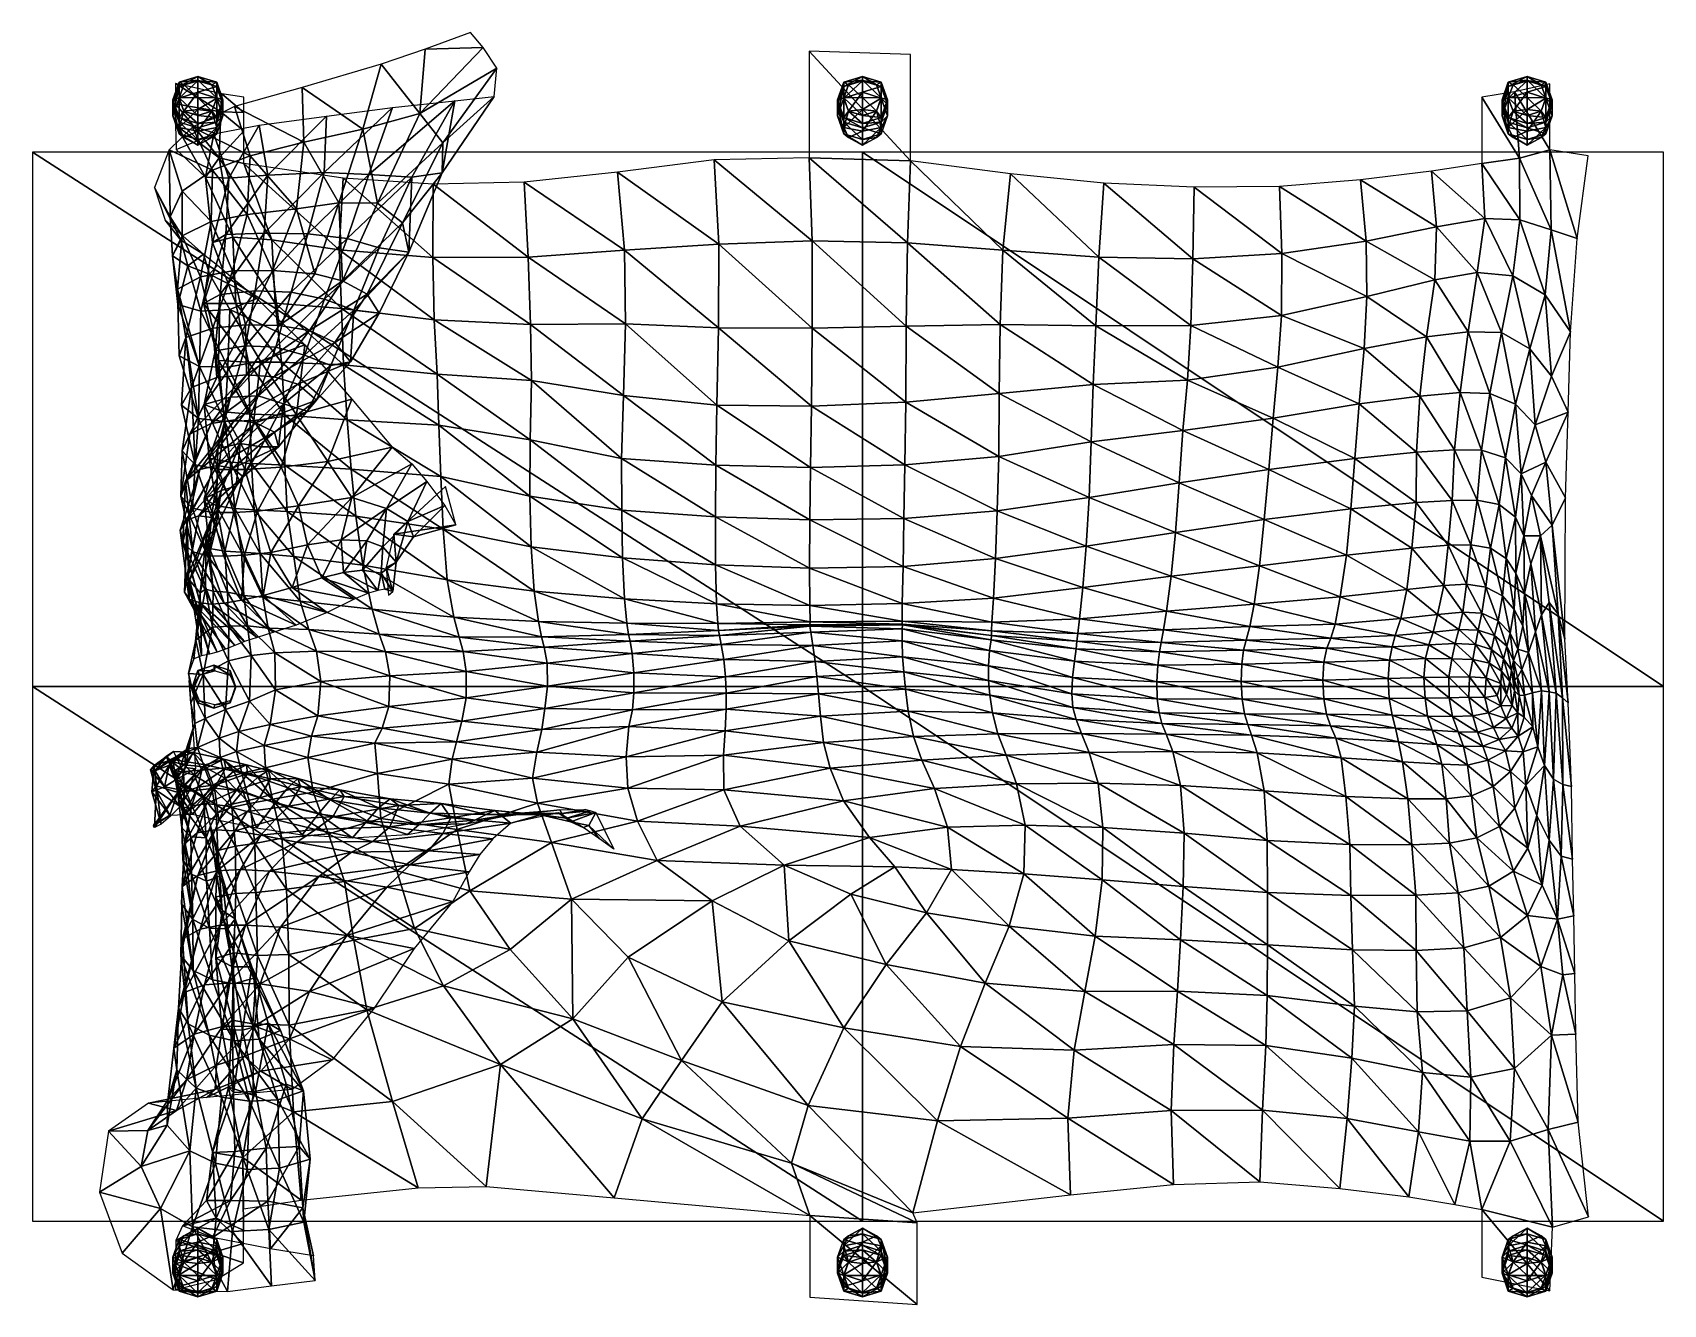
# Model space of a CAD drawing. Extents: x -142 to 137, y -106 to 112.
import ezdxf

# ---------------------------------------------------------------- set-up
doc = ezdxf.new("R2010")
doc.units = 0

msp = doc.modelspace()

# ---------------------------------------------------------------- linework, layer by layer
for points in [[(-65.02, 109.55, 2.16), (-67.22, 112.13, 1.5), (-74.99, 109.28, 1.79)], [(-75.89, 98.26, 7.89), (-74.99, 109.28, 1.79), (-82.53, 106.72, 2.01)], [(-62.67, 106.05, 2.63), (-65.02, 109.55, 2.16), (-75.89, 98.26, 7.89)], [(-65.02, 109.55, 2.16), (-74.99, 109.28, 1.79), (-75.89, 98.26, 7.89)], [(-85.64, 95.56, 9.71), (-82.53, 106.72, 2.01), (-96.09, 102.71, 3.02)], [(-75.89, 98.26, 7.89), (-82.53, 106.72, 2.01), (-85.64, 95.56, 9.71)], [(8.22, 90.15, 1.35), (8.22, 108.4, 1.35), (-9.16, 108.92, 0.6)], [(8.22, 90.15, 1.35), (-9.16, 108.92, 0.6), (-9.16, 90.68, 0.6)], [(-117.17, 103.62, 6.86), (-117.17, 102.87, 4.76), (-118.24, 99.83, 5.86)], [(-117.17, 103.62, 6.86), (-118.24, 99.83, 5.86), (-118.24, 100.58, 7.95)], [(-117.17, 100.94, 8.94), (-117.17, 103.62, 6.86), (-118.24, 100.58, 7.95)], [(-113.94, 104.63, 6.49), (-113.94, 103.88, 4.4), (-117.17, 102.87, 4.76)], [(-113.94, 104.63, 6.49), (-117.17, 102.87, 4.76), (-117.17, 103.62, 6.86)], [(-113.94, 103.98, 7.85), (-113.94, 104.63, 6.49), (-117.17, 103.62, 6.86)], [(-113.94, 103.98, 7.85), (-117.17, 103.62, 6.86), (-116.33, 103.16, 8.06)], [(-113.94, 103.88, 4.4), (-113.94, 101.89, -1.13), (-117.17, 100.87, -0.76)], [(-113.94, 103.88, 4.4), (-117.17, 100.87, -0.76), (-117.17, 102.87, 4.76)], [(-117.17, 100.94, 8.94), (-116.33, 103.16, 8.06), (-117.17, 103.62, 6.86)], [(-113.94, 100.98, 9.04), (-113.94, 103.98, 7.85), (-116.33, 103.16, 8.06)], [(-110.71, 103.62, 6.86), (-113.94, 103.88, 4.4), (-113.94, 104.63, 6.49)], [(-111.55, 103.16, 8.06), (-110.71, 103.62, 6.86), (-113.94, 104.63, 6.49)], [(-111.55, 103.16, 8.06), (-113.94, 104.63, 6.49), (-113.94, 103.98, 7.85)], [(-110.71, 100.94, 8.94), (-111.55, 103.16, 8.06), (-113.94, 103.98, 7.85)], [(-110.71, 100.94, 8.94), (-113.94, 103.98, 7.85), (-113.94, 100.98, 9.04)], [(-110.71, 103.62, 6.86), (-110.71, 102.87, 4.76), (-113.94, 103.88, 4.4)], [(-110.71, 102.87, 4.76), (-113.94, 101.89, -1.13), (-113.94, 103.88, 4.4)], [(-110.71, 100.94, 8.94), (-110.71, 103.62, 6.86), (-111.55, 103.16, 8.06)], [(-109.64, 100.58, 7.95), (-110.71, 102.87, 4.76), (-110.71, 103.62, 6.86)], [(-110.71, 100.94, 8.94), (-109.64, 100.58, 7.95), (-110.71, 103.62, 6.86)], [(-62.67, 106.05, 2.63), (-75.89, 98.26, 7.89), (-71.94, 93.21, 9.25)], [(-63.14, 101.2, 1.06), (-62.67, 106.05, 2.63), (-71.94, 93.21, 9.25)], [(-3.23, 103.62, 6.86), (-3.23, 102.87, 4.76), (-4.31, 99.83, 5.86)], [(-3.23, 103.62, 6.86), (-4.31, 99.83, 5.86), (-4.31, 100.58, 7.95)], [(-3.23, 100.94, 8.94), (-3.23, 103.62, 6.86), (-4.31, 100.58, 7.95)], [(0, 104.63, 6.49), (0, 103.88, 4.4), (-3.23, 102.87, 4.76)], [(0, 104.63, 6.49), (-3.23, 102.87, 4.76), (-3.23, 103.62, 6.86)], [(0, 103.98, 7.85), (0, 104.63, 6.49), (-3.23, 103.62, 6.86)], [(0, 103.98, 7.85), (-3.23, 103.62, 6.86), (-2.39, 103.16, 8.06)], [(0, 103.88, 4.4), (0, 101.89, -1.13), (-3.23, 100.87, -0.76)], [(0, 103.88, 4.4), (-3.23, 100.87, -0.76), (-3.23, 102.87, 4.76)], [(-3.23, 100.94, 8.94), (-2.39, 103.16, 8.06), (-3.23, 103.62, 6.86)], [(0, 100.98, 9.04), (0, 103.98, 7.85), (-2.39, 103.16, 8.06)], [(3.22, 103.62, 6.86), (0, 103.88, 4.4), (0, 104.63, 6.49)], [(2.39, 103.16, 8.06), (3.22, 103.62, 6.86), (0, 104.63, 6.49)], [(2.39, 103.16, 8.06), (0, 104.63, 6.49), (0, 103.98, 7.85)], [(3.22, 100.94, 8.94), (2.39, 103.16, 8.06), (0, 103.98, 7.85)], [(3.22, 100.94, 8.94), (0, 103.98, 7.85), (0, 100.98, 9.04)], [(3.22, 103.62, 6.86), (3.22, 102.87, 4.76), (0, 103.88, 4.4)], [(3.22, 102.87, 4.76), (0, 101.89, -1.13), (0, 103.88, 4.4)], [(3.22, 100.94, 8.94), (3.22, 103.62, 6.86), (2.39, 103.16, 8.06)], [(4.3, 100.58, 7.95), (3.22, 102.87, 4.76), (3.22, 103.62, 6.86)], [(3.22, 100.94, 8.94), (4.3, 100.58, 7.95), (3.22, 103.62, 6.86)], [(110.71, 103.62, 6.86), (110.71, 102.87, 4.76), (109.63, 99.83, 5.86)], [(110.71, 103.62, 6.86), (109.63, 99.83, 5.86), (109.63, 100.58, 7.95)], [(110.71, 100.94, 8.94), (110.71, 103.62, 6.86), (109.63, 100.58, 7.95)], [(113.93, 104.63, 6.49), (113.93, 103.88, 4.4), (110.71, 102.87, 4.76)], [(113.93, 104.63, 6.49), (110.71, 102.87, 4.76), (110.71, 103.62, 6.86)], [(113.93, 103.98, 7.85), (113.93, 104.63, 6.49), (110.71, 103.62, 6.86)], [(113.93, 103.98, 7.85), (110.71, 103.62, 6.86), (111.54, 103.16, 8.06)], [(113.93, 103.88, 4.4), (113.93, 101.89, -1.13), (110.71, 100.87, -0.76)], [(113.93, 103.88, 4.4), (110.71, 100.87, -0.76), (110.71, 102.87, 4.76)], [(110.71, 100.94, 8.94), (111.54, 103.16, 8.06), (110.71, 103.62, 6.86)], [(113.93, 100.98, 9.04), (113.93, 103.98, 7.85), (111.54, 103.16, 8.06)], [(117.16, 103.62, 6.86), (113.93, 103.88, 4.4), (113.93, 104.63, 6.49)], [(116.32, 103.16, 8.06), (117.16, 103.62, 6.86), (113.93, 104.63, 6.49)], [(116.32, 103.16, 8.06), (113.93, 104.63, 6.49), (113.93, 103.98, 7.85)], [(117.16, 100.94, 8.94), (116.32, 103.16, 8.06), (113.93, 103.98, 7.85)], [(117.16, 100.94, 8.94), (113.93, 103.98, 7.85), (113.93, 100.98, 9.04)], [(117.16, 103.62, 6.86), (117.16, 102.87, 4.76), (113.93, 103.88, 4.4)], [(117.16, 102.87, 4.76), (113.93, 101.89, -1.13), (113.93, 103.88, 4.4)], [(117.16, 100.94, 8.94), (117.16, 103.62, 6.86), (116.32, 103.16, 8.06)], [(118.24, 100.58, 7.95), (117.16, 102.87, 4.76), (117.16, 103.62, 6.86)], [(117.16, 100.94, 8.94), (118.24, 100.58, 7.95), (117.16, 103.62, 6.86)], [(-117.17, 102.87, 4.76), (-117.17, 100.87, -0.76), (-118.24, 97.84, 0.33)], [(-117.17, 102.87, 4.76), (-118.24, 97.84, 0.33), (-118.24, 99.83, 5.86)], [(-117.17, 97.55, 9.05), (-117.17, 100.94, 8.94), (-118.24, 100.58, 7.95)], [(-117.17, 100.87, -0.76), (-117.17, 95.88, -5.1), (-118.24, 97.84, 0.33)], [(-109.99, 98.53, 0.37), (-109.83, 101.63, 0.19), (-117.76, 103.43, 0.04)], [(-109.99, 98.53, 0.37), (-117.76, 103.43, 0.04), (-117.76, 99.89, 0.04)], [(-113.94, 100.98, 9.04), (-116.33, 103.16, 8.06), (-117.17, 100.94, 8.94)], [(-113.94, 101.89, -1.13), (-116.33, 98.64, -4.5), (-117.17, 100.87, -0.76)], [(-113.94, 97.9, 10.04), (-113.94, 100.98, 9.04), (-117.17, 100.94, 8.94)], [(-113.94, 97.9, 10.04), (-117.17, 100.94, 8.94), (-116.33, 98.67, 9.68)], [(-117.17, 97.55, 9.05), (-116.33, 98.67, 9.68), (-117.17, 100.94, 8.94)], [(-117.17, 100.87, -0.76), (-116.33, 98.64, -4.5), (-117.17, 95.88, -5.1)], [(-113.94, 101.89, -1.13), (-113.94, 98.92, -6.19), (-116.33, 98.64, -4.5)], [(-110.71, 102.87, 4.76), (-110.71, 100.87, -0.76), (-113.94, 101.89, -1.13)], [(-110.71, 100.87, -0.76), (-113.94, 98.92, -6.19), (-113.94, 101.89, -1.13)], [(-111.55, 98.67, 9.68), (-110.71, 100.94, 8.94), (-113.94, 100.98, 9.04)], [(-111.55, 98.67, 9.68), (-113.94, 100.98, 9.04), (-113.94, 97.9, 10.04)], [(-110.71, 100.87, -0.76), (-111.55, 98.64, -4.5), (-113.94, 98.92, -6.19)], [(-110.71, 97.55, 9.05), (-110.71, 100.94, 8.94), (-111.55, 98.67, 9.68)], [(-110.71, 100.87, -0.76), (-110.71, 95.88, -5.1), (-111.55, 98.64, -4.5)], [(-109.64, 100.58, 7.95), (-109.64, 99.83, 5.86), (-110.71, 102.87, 4.76)], [(-109.64, 99.83, 5.86), (-110.71, 100.87, -0.76), (-110.71, 102.87, 4.76)], [(-110.71, 97.55, 9.05), (-109.64, 100.58, 7.95), (-110.71, 100.94, 8.94)], [(-110.71, 100.87, -0.76), (-109.64, 97.84, 0.33), (-110.71, 95.88, -5.1)], [(-109.64, 99.83, 5.86), (-109.64, 97.84, 0.33), (-110.71, 100.87, -0.76)], [(-106.04, 98.42, 0.18), (-109.83, 101.63, 0.19), (-109.99, 98.53, 0.37)], [(-106.04, 98.42, 0.18), (-106.04, 101.07, 0.17), (-109.83, 101.63, 0.19)], [(-95.78, 93.33, 11.1), (-96.09, 102.71, 3.02), (-107.67, 99.44, 4.94)], [(-85.64, 95.56, 9.71), (-96.09, 102.71, 3.02), (-95.78, 93.33, 11.1)], [(-69.87, 100.41, 0.86), (-63.14, 101.2, 1.06), (-72.05, 88.06, 6.42)], [(-63.14, 101.2, 1.06), (-71.94, 93.21, 9.25), (-72.05, 88.06, 6.42)], [(-3.23, 102.87, 4.76), (-3.23, 100.87, -0.76), (-4.31, 97.84, 0.33)], [(-3.23, 102.87, 4.76), (-4.31, 97.84, 0.33), (-4.31, 99.83, 5.86)], [(-3.23, 97.55, 9.05), (-3.23, 100.94, 8.94), (-4.31, 100.58, 7.95)], [(-3.23, 100.87, -0.76), (-3.23, 95.88, -5.1), (-4.31, 97.84, 0.33)], [(0, 100.98, 9.04), (-2.39, 103.16, 8.06), (-3.23, 100.94, 8.94)], [(0, 101.89, -1.13), (-2.39, 98.64, -4.5), (-3.23, 100.87, -0.76)], [(0, 97.9, 10.04), (0, 100.98, 9.04), (-3.23, 100.94, 8.94)], [(0, 97.9, 10.04), (-3.23, 100.94, 8.94), (-2.39, 98.67, 9.68)], [(-3.23, 97.55, 9.05), (-2.39, 98.67, 9.68), (-3.23, 100.94, 8.94)], [(-3.23, 100.87, -0.76), (-2.39, 98.64, -4.5), (-3.23, 95.88, -5.1)], [(0, 101.89, -1.13), (0, 98.92, -6.19), (-2.39, 98.64, -4.5)], [(3.22, 102.87, 4.76), (3.22, 100.87, -0.76), (0, 101.89, -1.13)], [(3.22, 100.87, -0.76), (0, 98.92, -6.19), (0, 101.89, -1.13)], [(2.39, 98.67, 9.68), (3.22, 100.94, 8.94), (0, 100.98, 9.04)], [(2.39, 98.67, 9.68), (0, 100.98, 9.04), (0, 97.9, 10.04)], [(3.22, 100.87, -0.76), (2.39, 98.64, -4.5), (0, 98.92, -6.19)], [(3.22, 97.55, 9.05), (3.22, 100.94, 8.94), (2.39, 98.67, 9.68)], [(3.22, 100.87, -0.76), (3.22, 95.88, -5.1), (2.39, 98.64, -4.5)], [(4.3, 100.58, 7.95), (4.3, 99.83, 5.86), (3.22, 102.87, 4.76)], [(4.3, 99.83, 5.86), (3.22, 100.87, -0.76), (3.22, 102.87, 4.76)], [(3.22, 97.55, 9.05), (4.3, 100.58, 7.95), (3.22, 100.94, 8.94)], [(3.22, 100.87, -0.76), (4.3, 97.84, 0.33), (3.22, 95.88, -5.1)], [(4.3, 99.83, 5.86), (4.3, 97.84, 0.33), (3.22, 100.87, -0.76)], [(112.62, 90.58, 1.58), (111.77, 101.96, 0.32), (106.14, 101.04, 0.47)], [(112.62, 90.58, 1.58), (106.14, 101.04, 0.47), (106.14, 89.68, 0.48)], [(110.71, 102.87, 4.76), (110.71, 100.87, -0.76), (109.63, 97.84, 0.33)], [(110.71, 102.87, 4.76), (109.63, 97.84, 0.33), (109.63, 99.83, 5.86)], [(110.71, 97.55, 9.05), (110.71, 100.94, 8.94), (109.63, 100.58, 7.95)], [(110.71, 100.87, -0.76), (110.71, 95.88, -5.1), (109.63, 97.84, 0.33)], [(113.93, 100.98, 9.04), (111.54, 103.16, 8.06), (110.71, 100.94, 8.94)], [(113.93, 101.89, -1.13), (111.54, 98.64, -4.5), (110.71, 100.87, -0.76)], [(113.93, 97.9, 10.04), (113.93, 100.98, 9.04), (110.71, 100.94, 8.94)], [(113.93, 97.9, 10.04), (110.71, 100.94, 8.94), (111.54, 98.67, 9.68)], [(110.71, 97.55, 9.05), (111.54, 98.67, 9.68), (110.71, 100.94, 8.94)], [(110.71, 100.87, -0.76), (111.54, 98.64, -4.5), (110.71, 95.88, -5.1)], [(113.93, 101.89, -1.13), (113.93, 98.92, -6.19), (111.54, 98.64, -4.5)], [(117.85, 92.02, 0.05), (117.85, 103.37, 0.05), (111.77, 101.96, 0.32)], [(117.85, 92.02, 0.05), (111.77, 101.96, 0.32), (112.62, 90.58, 1.58)], [(117.16, 102.87, 4.76), (117.16, 100.87, -0.76), (113.93, 101.89, -1.13)], [(117.16, 100.87, -0.76), (113.93, 98.92, -6.19), (113.93, 101.89, -1.13)], [(116.32, 98.67, 9.68), (117.16, 100.94, 8.94), (113.93, 100.98, 9.04)], [(116.32, 98.67, 9.68), (113.93, 100.98, 9.04), (113.93, 97.9, 10.04)], [(117.16, 100.87, -0.76), (116.32, 98.64, -4.5), (113.93, 98.92, -6.19)], [(117.16, 97.55, 9.05), (117.16, 100.94, 8.94), (116.32, 98.67, 9.68)], [(117.16, 100.87, -0.76), (117.16, 95.88, -5.1), (116.32, 98.64, -4.5)], [(118.24, 100.58, 7.95), (118.24, 99.83, 5.86), (117.16, 102.87, 4.76)], [(118.24, 99.83, 5.86), (117.16, 100.87, -0.76), (117.16, 102.87, 4.76)], [(117.16, 97.55, 9.05), (118.24, 100.58, 7.95), (117.16, 100.94, 8.94)], [(117.16, 100.87, -0.76), (118.24, 97.84, 0.33), (117.16, 95.88, -5.1)], [(118.24, 99.83, 5.86), (118.24, 97.84, 0.33), (117.16, 100.87, -0.76)], [(-117.17, 96.79, 6.95), (-117.17, 97.55, 9.05), (-118.24, 100.58, 7.95)], [(-117.17, 96.79, 6.95), (-118.24, 100.58, 7.95), (-118.24, 99.83, 5.86)], [(-117.17, 94.8, 1.43), (-117.17, 96.79, 6.95), (-118.24, 99.83, 5.86)], [(-117.17, 94.8, 1.43), (-118.24, 99.83, 5.86), (-118.24, 97.84, 0.33)], [(-110.31, 90.66, 1.69), (-109.99, 98.53, 0.37), (-117.76, 99.89, 0.04)], [(-110.31, 90.66, 1.69), (-117.76, 99.89, 0.04), (-117.76, 96.33, 0.04)], [(-113.94, 98.92, -6.19), (-113.94, 95.23, -6.9), (-117.17, 95.88, -5.1)], [(-113.94, 98.92, -6.19), (-117.17, 95.88, -5.1), (-116.33, 98.64, -4.5)], [(-113.94, 96.54, 9.41), (-116.33, 98.67, 9.68), (-117.17, 97.55, 9.05)], [(-113.94, 96.54, 9.41), (-113.94, 97.9, 10.04), (-116.33, 98.67, 9.68)], [(-104.97, 91.02, 11.55), (-107.67, 99.44, 4.94), (-114.89, 95.92, 5.96)], [(-111.55, 98.64, -4.5), (-113.94, 95.23, -6.9), (-113.94, 98.92, -6.19)], [(-110.71, 97.55, 9.05), (-111.55, 98.67, 9.68), (-113.94, 97.9, 10.04)], [(-111.55, 98.64, -4.5), (-110.71, 95.88, -5.1), (-113.94, 95.23, -6.9)], [(-110.71, 97.55, 9.05), (-113.94, 97.9, 10.04), (-113.94, 96.54, 9.41)], [(-109.64, 99.83, 5.86), (-109.64, 100.58, 7.95), (-110.71, 97.55, 9.05)], [(-109.64, 99.83, 5.86), (-110.71, 97.55, 9.05), (-110.71, 96.79, 6.95)], [(-109.64, 97.84, 0.33), (-109.64, 99.83, 5.86), (-110.71, 96.79, 6.95)], [(-106.04, 95.3, 0.18), (-109.99, 98.53, 0.37), (-110.31, 90.66, 1.69)], [(-106.04, 95.3, 0.18), (-106.04, 98.42, 0.18), (-109.99, 98.53, 0.37)], [(-95.78, 93.33, 11.1), (-107.67, 99.44, 4.94), (-104.97, 91.02, 11.55)], [(-80.59, 99.3, 0.86), (-84.63, 87.78, 6.31), (-92.3, 88.13, 6.46)], [(-80.59, 99.3, 0.86), (-92.3, 88.13, 6.46), (-91.89, 97.79, 1.03)], [(-83.15, 82.91, 18.3), (-75.89, 98.26, 7.89), (-85.64, 95.56, 9.71)], [(-69.87, 100.41, 0.86), (-77.29, 87.34, 5.72), (-84.63, 87.78, 6.31)], [(-69.87, 100.41, 0.86), (-84.63, 87.78, 6.31), (-80.59, 99.3, 0.86)], [(-71.94, 93.21, 9.25), (-75.89, 98.26, 7.89), (-83.15, 82.91, 18.3)], [(-69.87, 100.41, 0.86), (-72.05, 88.06, 6.42), (-77.29, 87.34, 5.72)], [(-3.23, 96.79, 6.95), (-3.23, 97.55, 9.05), (-4.31, 100.58, 7.95)], [(-3.23, 96.79, 6.95), (-4.31, 100.58, 7.95), (-4.31, 99.83, 5.86)], [(-3.23, 94.8, 1.43), (-3.23, 96.79, 6.95), (-4.31, 99.83, 5.86)], [(-3.23, 94.8, 1.43), (-4.31, 99.83, 5.86), (-4.31, 97.84, 0.33)], [(0, 98.92, -6.19), (0, 95.23, -6.9), (-3.23, 95.88, -5.1)], [(0, 98.92, -6.19), (-3.23, 95.88, -5.1), (-2.39, 98.64, -4.5)], [(0, 96.54, 9.41), (-2.39, 98.67, 9.68), (-3.23, 97.55, 9.05)], [(0, 96.54, 9.41), (0, 97.9, 10.04), (-2.39, 98.67, 9.68)], [(2.39, 98.64, -4.5), (0, 95.23, -6.9), (0, 98.92, -6.19)], [(3.22, 97.55, 9.05), (2.39, 98.67, 9.68), (0, 97.9, 10.04)], [(2.39, 98.64, -4.5), (3.22, 95.88, -5.1), (0, 95.23, -6.9)], [(3.22, 97.55, 9.05), (0, 97.9, 10.04), (0, 96.54, 9.41)], [(4.3, 99.83, 5.86), (4.3, 100.58, 7.95), (3.22, 97.55, 9.05)], [(4.3, 99.83, 5.86), (3.22, 97.55, 9.05), (3.22, 96.79, 6.95)], [(4.3, 97.84, 0.33), (4.3, 99.83, 5.86), (3.22, 96.79, 6.95)], [(110.71, 96.79, 6.95), (110.71, 97.55, 9.05), (109.63, 100.58, 7.95)], [(110.71, 96.79, 6.95), (109.63, 100.58, 7.95), (109.63, 99.83, 5.86)], [(110.71, 94.8, 1.43), (110.71, 96.79, 6.95), (109.63, 99.83, 5.86)], [(110.71, 94.8, 1.43), (109.63, 99.83, 5.86), (109.63, 97.84, 0.33)], [(113.93, 98.92, -6.19), (113.93, 95.23, -6.9), (110.71, 95.88, -5.1)], [(113.93, 98.92, -6.19), (110.71, 95.88, -5.1), (111.54, 98.64, -4.5)], [(113.93, 96.54, 9.41), (111.54, 98.67, 9.68), (110.71, 97.55, 9.05)], [(113.93, 96.54, 9.41), (113.93, 97.9, 10.04), (111.54, 98.67, 9.68)], [(116.32, 98.64, -4.5), (113.93, 95.23, -6.9), (113.93, 98.92, -6.19)], [(117.16, 97.55, 9.05), (116.32, 98.67, 9.68), (113.93, 97.9, 10.04)], [(116.32, 98.64, -4.5), (117.16, 95.88, -5.1), (113.93, 95.23, -6.9)], [(117.16, 97.55, 9.05), (113.93, 97.9, 10.04), (113.93, 96.54, 9.41)], [(118.24, 99.83, 5.86), (118.24, 100.58, 7.95), (117.16, 97.55, 9.05)], [(118.24, 99.83, 5.86), (117.16, 97.55, 9.05), (117.16, 96.79, 6.95)], [(118.24, 97.84, 0.33), (118.24, 99.83, 5.86), (117.16, 96.79, 6.95)], [(-111.45, 88.56, 11.58), (-114.89, 95.92, 5.96), (-118.85, 92.04, 5.62)], [(-116.33, 94.14, -2.88), (-117.17, 94.8, 1.43), (-118.24, 97.84, 0.33)], [(-116.33, 94.14, -2.88), (-118.24, 97.84, 0.33), (-117.17, 95.88, -5.1)], [(-112.64, 87.32, 5.67), (-110.31, 90.66, 1.69), (-117.76, 96.33, 0.04)], [(-112.64, 87.32, 5.67), (-117.76, 96.33, 0.04), (-117.66, 92.07, 0.09)], [(-113.94, 95.78, 7.32), (-113.94, 96.54, 9.41), (-117.17, 97.55, 9.05)], [(-113.94, 95.78, 7.32), (-117.17, 97.55, 9.05), (-117.17, 96.79, 6.95)], [(-113.94, 93.79, 1.79), (-113.94, 95.78, 7.32), (-117.17, 96.79, 6.95)], [(-113.94, 93.79, 1.79), (-117.17, 96.79, 6.95), (-117.17, 94.8, 1.43)], [(-113.94, 95.23, -6.9), (-116.33, 94.14, -2.88), (-117.17, 95.88, -5.1)], [(-113.94, 95.23, -6.9), (-113.94, 92.84, -4), (-116.33, 94.14, -2.88)], [(-104.97, 91.02, 11.55), (-114.89, 95.92, 5.96), (-111.45, 88.56, 11.58)], [(-110.71, 96.79, 6.95), (-110.71, 97.55, 9.05), (-113.94, 96.54, 9.41)], [(-110.71, 96.79, 6.95), (-113.94, 96.54, 9.41), (-113.94, 95.78, 7.32)], [(-110.71, 94.8, 1.43), (-110.71, 96.79, 6.95), (-113.94, 95.78, 7.32)], [(-110.71, 95.88, -5.1), (-111.55, 94.14, -2.88), (-113.94, 92.84, -4)], [(-110.71, 95.88, -5.1), (-113.94, 92.84, -4), (-113.94, 95.23, -6.9)], [(-110.71, 94.8, 1.43), (-113.94, 95.78, 7.32), (-113.94, 93.79, 1.79)], [(-109.64, 97.84, 0.33), (-110.71, 94.8, 1.43), (-111.55, 94.14, -2.88)], [(-109.64, 97.84, 0.33), (-111.55, 94.14, -2.88), (-110.71, 95.88, -5.1)], [(-103.45, 96.24, 1.82), (-108.65, 87.18, 6.76), (-111.23, 94.75, 2.1)], [(-109.64, 97.84, 0.33), (-110.71, 96.79, 6.95), (-110.71, 94.8, 1.43)], [(-106.04, 95.3, 0.18), (-110.31, 90.66, 1.69), (-106.05, 89.66, 0.19)], [(-103.45, 96.24, 1.82), (-101.97, 87.68, 6.83), (-108.65, 87.18, 6.76)], [(-91.89, 97.79, 1.03), (-101.97, 87.68, 6.83), (-103.45, 96.24, 1.82)], [(-91.89, 97.79, 1.03), (-92.3, 88.13, 6.46), (-101.97, 87.68, 6.83)], [(-89.77, 82.93, 18.25), (-85.64, 95.56, 9.71), (-95.78, 93.33, 11.1)], [(-83.15, 82.91, 18.3), (-85.64, 95.56, 9.71), (-89.77, 82.93, 18.25)], [(-2.39, 94.14, -2.88), (-3.23, 94.8, 1.43), (-4.31, 97.84, 0.33)], [(-2.39, 94.14, -2.88), (-4.31, 97.84, 0.33), (-3.23, 95.88, -5.1)], [(0, 95.78, 7.32), (0, 96.54, 9.41), (-3.23, 97.55, 9.05)], [(0, 95.78, 7.32), (-3.23, 97.55, 9.05), (-3.23, 96.79, 6.95)], [(0, 93.79, 1.79), (0, 95.78, 7.32), (-3.23, 96.79, 6.95)], [(0, 93.79, 1.79), (-3.23, 96.79, 6.95), (-3.23, 94.8, 1.43)], [(0, 95.23, -6.9), (-2.39, 94.14, -2.88), (-3.23, 95.88, -5.1)], [(0, 95.23, -6.9), (0, 92.84, -4), (-2.39, 94.14, -2.88)], [(3.22, 96.79, 6.95), (3.22, 97.55, 9.05), (0, 96.54, 9.41)], [(3.22, 96.79, 6.95), (0, 96.54, 9.41), (0, 95.78, 7.32)], [(3.22, 94.8, 1.43), (3.22, 96.79, 6.95), (0, 95.78, 7.32)], [(3.22, 95.88, -5.1), (2.39, 94.14, -2.88), (0, 92.84, -4)], [(3.22, 95.88, -5.1), (0, 92.84, -4), (0, 95.23, -6.9)], [(3.22, 94.8, 1.43), (0, 95.78, 7.32), (0, 93.79, 1.79)], [(4.3, 97.84, 0.33), (3.22, 94.8, 1.43), (2.39, 94.14, -2.88)], [(4.3, 97.84, 0.33), (2.39, 94.14, -2.88), (3.22, 95.88, -5.1)], [(4.3, 97.84, 0.33), (3.22, 96.79, 6.95), (3.22, 94.8, 1.43)], [(111.54, 94.14, -2.88), (110.71, 94.8, 1.43), (109.63, 97.84, 0.33)], [(111.54, 94.14, -2.88), (109.63, 97.84, 0.33), (110.71, 95.88, -5.1)], [(113.93, 95.78, 7.32), (113.93, 96.54, 9.41), (110.71, 97.55, 9.05)], [(113.93, 95.78, 7.32), (110.71, 97.55, 9.05), (110.71, 96.79, 6.95)], [(113.93, 93.79, 1.79), (113.93, 95.78, 7.32), (110.71, 96.79, 6.95)], [(113.93, 93.79, 1.79), (110.71, 96.79, 6.95), (110.71, 94.8, 1.43)], [(113.93, 95.23, -6.9), (111.54, 94.14, -2.88), (110.71, 95.88, -5.1)], [(113.93, 95.23, -6.9), (113.93, 92.84, -4), (111.54, 94.14, -2.88)], [(117.16, 96.79, 6.95), (117.16, 97.55, 9.05), (113.93, 96.54, 9.41)], [(117.16, 96.79, 6.95), (113.93, 96.54, 9.41), (113.93, 95.78, 7.32)], [(117.16, 94.8, 1.43), (117.16, 96.79, 6.95), (113.93, 95.78, 7.32)], [(117.16, 95.88, -5.1), (116.32, 94.14, -2.88), (113.93, 92.84, -4)], [(117.16, 95.88, -5.1), (113.93, 92.84, -4), (113.93, 95.23, -6.9)], [(117.16, 94.8, 1.43), (113.93, 95.78, 7.32), (113.93, 93.79, 1.79)], [(118.24, 97.84, 0.33), (117.16, 94.8, 1.43), (116.32, 94.14, -2.88)], [(118.24, 97.84, 0.33), (116.32, 94.14, -2.88), (117.16, 95.88, -5.1)], [(118.24, 97.84, 0.33), (117.16, 96.79, 6.95), (117.16, 94.8, 1.43)], [(-111.23, 94.75, 2.1), (-112.64, 87.32, 5.67), (-117.66, 92.07, 0.09)], [(-113.94, 92.84, -4), (-113.94, 93.79, 1.79), (-117.17, 94.8, 1.43)], [(-113.94, 92.84, -4), (-117.17, 94.8, 1.43), (-116.33, 94.14, -2.88)], [(-111.55, 94.14, -2.88), (-110.71, 94.8, 1.43), (-113.94, 93.79, 1.79)], [(-111.55, 94.14, -2.88), (-113.94, 93.79, 1.79), (-113.94, 92.84, -4)], [(-111.23, 94.75, 2.1), (-108.65, 87.18, 6.76), (-112.64, 87.32, 5.67)], [(-97.03, 81.92, 18.03), (-95.78, 93.33, 11.1), (-104.97, 91.02, 11.55)], [(-89.77, 82.93, 18.25), (-95.78, 93.33, 11.1), (-97.03, 81.92, 18.03)], [(-71.94, 93.21, 9.25), (-83.15, 82.91, 18.3), (-78.88, 79.51, 17.95)], [(-72.05, 88.06, 6.42), (-71.94, 93.21, 9.25), (-78.88, 79.51, 17.95)], [(0, 92.84, -4), (0, 93.79, 1.79), (-3.23, 94.8, 1.43)], [(0, 92.84, -4), (-3.23, 94.8, 1.43), (-2.39, 94.14, -2.88)], [(2.39, 94.14, -2.88), (3.22, 94.8, 1.43), (0, 93.79, 1.79)], [(2.39, 94.14, -2.88), (0, 93.79, 1.79), (0, 92.84, -4)], [(113.93, 92.84, -4), (113.93, 93.79, 1.79), (110.71, 94.8, 1.43)], [(113.93, 92.84, -4), (110.71, 94.8, 1.43), (111.54, 94.14, -2.88)], [(116.32, 94.14, -2.88), (117.16, 94.8, 1.43), (113.93, 93.79, 1.79)], [(116.32, 94.14, -2.88), (113.93, 93.79, 1.79), (113.93, 92.84, -4)], [(0, 0), (0, 91.65, 0), (-142.27, 91.65, 0)], [(0, 0), (-142.27, 91.65, 0), (-142.27, 0)], [(-118.71, 80.54, 8.37), (-118.85, 92.04, 5.62), (-121.38, 85.55, 4.1)], [(-111.45, 88.56, 11.58), (-118.85, 92.04, 5.62), (-116.66, 84.96, 10.6)], [(-118.71, 80.54, 8.37), (-116.66, 84.96, 10.6), (-118.85, 92.04, 5.62)], [(-107.94, 77.05, 8.97), (-110.31, 90.66, 1.69), (-112.64, 87.32, 5.67)], [(-105.52, 80.95, 17.59), (-104.97, 91.02, 11.55), (-111.45, 88.56, 11.58)], [(-101.27, 76.62, 7.89), (-106.05, 89.66, 0.19), (-110.31, 90.66, 1.69)], [(-101.27, 76.62, 7.89), (-110.31, 90.66, 1.69), (-107.94, 77.05, 8.97)], [(-89.7, 74.87, 5.96), (-89.03, 87.15, 1.6), (-106.05, 89.66, 0.19)], [(-89.7, 74.87, 5.96), (-106.05, 89.66, 0.19), (-101.27, 76.62, 7.89)], [(-97.03, 81.92, 18.03), (-104.97, 91.02, 11.55), (-105.52, 80.95, 17.59)], [(-24.64, 75.84, 5.12), (-25.41, 90.33, 1.32), (-42.03, 88.22, 2.24)], [(-8.62, 76.42, 5.18), (-9.16, 90.68, 0.6), (-25.41, 90.33, 1.32)], [(-8.62, 76.42, 5.18), (-25.41, 90.33, 1.32), (-24.64, 75.84, 5.12)], [(7.7, 76.1, 5.2), (8.22, 90.15, 1.35), (-9.16, 90.68, 0.6)], [(7.7, 76.1, 5.2), (-9.16, 90.68, 0.6), (-8.62, 76.42, 5.18)], [(137.29, 0), (137.29, 91.65, 0), (0, 91.65, 0)], [(137.29, 0), (0, 91.65, 0), (0, 0)], [(24.08, 74.84, 5.28), (8.22, 90.15, 1.35), (7.7, 76.1, 5.2)], [(24.08, 74.84, 5.28), (25.36, 87.93, 2.1), (8.22, 90.15, 1.35)], [(106.69, 80.25, 6.51), (106.14, 89.68, 0.48), (97.53, 88.36, 1.06)], [(112.66, 80.03, 6.01), (112.62, 90.58, 1.58), (106.14, 89.68, 0.48)], [(112.66, 80.03, 6.01), (106.14, 89.68, 0.48), (106.69, 80.25, 6.51)], [(118.07, 78.34, 3.91), (117.85, 92.02, 0.05), (112.62, 90.58, 1.58)], [(118.07, 78.34, 3.91), (112.62, 90.58, 1.58), (112.66, 80.03, 6.01)], [(122.49, 76.81, 0.03), (124.39, 90.98, 0), (117.85, 92.02, 0.05)], [(122.49, 76.81, 0.03), (117.85, 92.02, 0.05), (118.07, 78.34, 3.91)], [(-111.66, 79.76, 17.07), (-111.45, 88.56, 11.58), (-116.66, 84.96, 10.6)], [(-108.65, 87.18, 6.76), (-111.45, 76.14, 10.34), (-112.64, 87.32, 5.67)], [(-107.94, 77.05, 8.97), (-112.64, 87.32, 5.67), (-111.45, 76.14, 10.34)], [(-105.52, 80.95, 17.59), (-111.45, 88.56, 11.58), (-111.66, 79.76, 17.07)], [(-108.65, 87.18, 6.76), (-109.13, 77.52, 12.71), (-111.45, 76.14, 10.34)], [(-101.97, 87.68, 6.83), (-102.56, 77.77, 13.03), (-109.13, 77.52, 12.71)], [(-101.97, 87.68, 6.83), (-109.13, 77.52, 12.71), (-108.65, 87.18, 6.76)], [(-92.3, 88.13, 6.46), (-95.08, 77.65, 13.26), (-102.56, 77.77, 13.03)], [(-92.3, 88.13, 6.46), (-102.56, 77.77, 13.03), (-101.97, 87.68, 6.83)], [(-84.63, 87.78, 6.31), (-95.08, 77.65, 13.26), (-92.3, 88.13, 6.46)], [(-84.63, 87.78, 6.31), (-88.37, 76.83, 13.36), (-95.08, 77.65, 13.26)], [(-73.69, 73.55, 4.81), (-89.03, 87.15, 1.6), (-89.7, 74.87, 5.96)], [(-73.69, 73.55, 4.81), (-73.59, 86.17, 2.47), (-89.03, 87.15, 1.6)], [(-77.29, 87.34, 5.72), (-88.37, 76.83, 13.36), (-84.63, 87.78, 6.31)], [(-77.29, 87.34, 5.72), (-82.89, 75.25, 13.24), (-88.37, 76.83, 13.36)], [(-77.29, 87.34, 5.72), (-77.79, 74.46, 14.99), (-82.89, 75.25, 13.24)], [(-72.05, 88.06, 6.42), (-78.88, 79.51, 17.95), (-77.79, 74.46, 14.99)], [(-77.29, 87.34, 5.72), (-72.05, 88.06, 6.42), (-77.79, 74.46, 14.99)], [(-40.8, 74.82, 5.48), (-42.03, 88.22, 2.24), (-58.01, 86.48, 2.92)], [(-24.64, 75.84, 5.12), (-42.03, 88.22, 2.24), (-40.8, 74.82, 5.48)], [(40.53, 73.65, 4.97), (25.36, 87.93, 2.1), (24.08, 74.84, 5.28)], [(40.53, 73.65, 4.97), (41.34, 86.31, 2.98), (25.36, 87.93, 2.1)], [(86.32, 76.39, 5.07), (85.36, 86.87, 1.97), (71.46, 85.77, 3.17)], [(98.38, 78.82, 5.98), (97.53, 88.36, 1.06), (85.36, 86.87, 1.97)], [(98.38, 78.82, 5.98), (85.36, 86.87, 1.97), (86.32, 76.39, 5.07)], [(106.69, 80.25, 6.51), (97.53, 88.36, 1.06), (98.38, 78.82, 5.98)], [(-116.85, 76.53, 6.45), (-118.71, 80.54, 8.37), (-121.38, 85.55, 4.1)], [(-116.85, 76.53, 6.45), (-121.38, 85.55, 4.1), (-119.53, 79.99, 3.21)], [(-116.62, 77.3, 15.62), (-116.66, 84.96, 10.6), (-118.71, 80.54, 8.37)], [(-111.66, 79.76, 17.07), (-116.66, 84.96, 10.6), (-116.62, 77.3, 15.62)], [(-57.33, 73.63, 5), (-73.59, 86.17, 2.47), (-73.69, 73.55, 4.81)], [(-57.33, 73.63, 5), (-58.01, 86.48, 2.92), (-73.59, 86.17, 2.47)], [(-40.8, 74.82, 5.48), (-58.01, 86.48, 2.92), (-57.33, 73.63, 5)], [(56.65, 73.32, 4.71), (41.34, 86.31, 2.98), (40.53, 73.65, 4.97)], [(56.65, 73.32, 4.71), (56.87, 85.63, 3.56), (41.34, 86.31, 2.98)], [(71.86, 74.23, 4.56), (56.87, 85.63, 3.56), (56.65, 73.32, 4.71)], [(71.86, 74.23, 4.56), (71.46, 85.77, 3.17), (56.87, 85.63, 3.56)], [(86.32, 76.39, 5.07), (71.46, 85.77, 3.17), (71.86, 74.23, 4.56)], [(-101.16, 71.36, 25.08), (-97.03, 81.92, 18.03), (-105.52, 80.95, 17.59)], [(-93.89, 70.77, 26.01), (-97.03, 81.92, 18.03), (-101.16, 71.36, 25.08)], [(-93.89, 70.77, 26.01), (-89.77, 82.93, 18.25), (-97.03, 81.92, 18.03)], [(-89.16, 69.57, 26.65), (-89.77, 82.93, 18.25), (-93.89, 70.77, 26.01)], [(-89.16, 69.57, 26.65), (-83.15, 82.91, 18.3), (-89.77, 82.93, 18.25)], [(-78.88, 79.51, 17.95), (-83.15, 82.91, 18.3), (-89.16, 69.57, 26.65)], [(-113, 74.14, 5.52), (-116.85, 76.53, 6.45), (-119.53, 79.99, 3.21)], [(-116.85, 76.53, 6.45), (-118.31, 73.84, 12.02), (-118.71, 80.54, 8.37)], [(-116.62, 77.3, 15.62), (-118.71, 80.54, 8.37), (-118.31, 73.84, 12.02)], [(-113.52, 70.26, 23.1), (-111.66, 79.76, 17.07), (-116.62, 77.3, 15.62)], [(-107.98, 71.26, 24.38), (-111.66, 79.76, 17.07), (-113.52, 70.26, 23.1)], [(-107.98, 71.26, 24.38), (-105.52, 80.95, 17.59), (-111.66, 79.76, 17.07)], [(-101.16, 71.36, 25.08), (-105.52, 80.95, 17.59), (-107.98, 71.26, 24.38)], [(-78.88, 79.51, 17.95), (-89.16, 69.57, 26.65), (-84.9, 67.3, 26.28)], [(-77.79, 74.46, 14.99), (-78.88, 79.51, 17.95), (-84.9, 67.3, 26.28)], [(98.09, 69.77, 13.12), (98.38, 78.82, 5.98), (86.32, 76.39, 5.07)], [(105.37, 70.99, 13.51), (98.38, 78.82, 5.98), (98.09, 69.77, 13.12)], [(105.37, 70.99, 13.51), (106.69, 80.25, 6.51), (98.38, 78.82, 5.98)], [(111.48, 70.42, 12.31), (106.69, 80.25, 6.51), (105.37, 70.99, 13.51)], [(111.48, 70.42, 12.31), (112.66, 80.03, 6.01), (106.69, 80.25, 6.51)], [(117.01, 67.15, 8.77), (112.66, 80.03, 6.01), (111.48, 70.42, 12.31)], [(117.01, 67.15, 8.77), (118.07, 78.34, 3.91), (112.66, 80.03, 6.01)], [(121.37, 60.82, 0), (118.07, 78.34, 3.91), (117.01, 67.15, 8.77)], [(121.37, 60.82, 0), (122.49, 76.81, 0.03), (118.07, 78.34, 3.91)], [(-117.45, 68.13, 20.43), (-116.62, 77.3, 15.62), (-118.31, 73.84, 12.02)], [(-116.85, 76.53, 6.45), (-115.65, 72.12, 9.35), (-118.31, 73.84, 12.02)], [(-113.52, 70.26, 23.1), (-116.62, 77.3, 15.62), (-117.45, 68.13, 20.43)], [(-113, 74.14, 5.52), (-115.65, 72.12, 9.35), (-116.85, 76.53, 6.45)], [(-109.13, 77.52, 12.71), (-110.11, 67.2, 20.14), (-112.97, 65.69, 18.69)], [(-109.13, 77.52, 12.71), (-112.97, 65.69, 18.69), (-111.45, 76.14, 10.34)], [(-107.41, 65.7, 17.8), (-111.45, 76.14, 10.34), (-112.97, 65.69, 18.69)], [(-107.41, 65.7, 17.8), (-107.94, 77.05, 8.97), (-111.45, 76.14, 10.34)], [(-102.56, 77.77, 13.03), (-104.12, 67.85, 20.62), (-110.11, 67.2, 20.14)], [(-102.56, 77.77, 13.03), (-110.11, 67.2, 20.14), (-109.13, 77.52, 12.71)], [(-100.69, 65.74, 16.85), (-101.27, 76.62, 7.89), (-107.94, 77.05, 8.97)], [(-100.69, 65.74, 16.85), (-107.94, 77.05, 8.97), (-107.41, 65.7, 17.8)], [(-95.08, 77.65, 13.26), (-104.12, 67.85, 20.62), (-102.56, 77.77, 13.03)], [(-95.08, 77.65, 13.26), (-97.95, 67.61, 21.19), (-104.12, 67.85, 20.62)], [(-89.32, 64.85, 14.52), (-89.7, 74.87, 5.96), (-101.27, 76.62, 7.89)], [(-89.32, 64.85, 14.52), (-101.27, 76.62, 7.89), (-100.69, 65.74, 16.85)], [(-88.37, 76.83, 13.36), (-97.95, 67.61, 21.19), (-95.08, 77.65, 13.26)], [(-88.37, 76.83, 13.36), (-92.21, 66.4, 21.61), (-97.95, 67.61, 21.19)], [(-82.89, 75.25, 13.24), (-92.21, 66.4, 21.61), (-88.37, 76.83, 13.36)], [(-24.69, 61.49, 9.71), (-24.64, 75.84, 5.12), (-40.8, 74.82, 5.48)], [(-8.63, 61.47, 9.11), (-24.64, 75.84, 5.12), (-24.69, 61.49, 9.71)], [(-8.63, 61.47, 9.11), (-8.62, 76.42, 5.18), (-24.64, 75.84, 5.12)], [(7.47, 61.82, 9.8), (-8.62, 76.42, 5.18), (-8.63, 61.47, 9.11)], [(7.47, 61.82, 9.8), (7.7, 76.1, 5.2), (-8.62, 76.42, 5.18)], [(23.61, 62.1, 10.67), (7.7, 76.1, 5.2), (7.47, 61.82, 9.8)], [(23.61, 62.1, 10.67), (24.08, 74.84, 5.28), (7.7, 76.1, 5.2)], [(86.46, 66.86, 11.57), (86.32, 76.39, 5.07), (71.86, 74.23, 4.56)], [(98.09, 69.77, 13.12), (86.32, 76.39, 5.07), (86.46, 66.86, 11.57)], [(-117.45, 68.13, 20.43), (-118.31, 73.84, 12.02), (-117.39, 65.5, 16.69)], [(-115.65, 72.12, 9.35), (-117.39, 65.5, 16.69), (-118.31, 73.84, 12.02)], [(-113, 74.14, 5.52), (-111.96, 70.69, 8.63), (-115.65, 72.12, 9.35)], [(-110.6, 72.25, 6.94), (-111.96, 70.69, 8.63), (-113, 74.14, 5.52)], [(-82.89, 75.25, 13.24), (-87.21, 64.54, 21.86), (-92.21, 66.4, 21.61)], [(-73.41, 62.89, 11.85), (-73.69, 73.55, 4.81), (-89.7, 74.87, 5.96)], [(-73.41, 62.89, 11.85), (-89.7, 74.87, 5.96), (-89.32, 64.85, 14.52)], [(-77.79, 74.46, 14.99), (-87.21, 64.54, 21.86), (-82.89, 75.25, 13.24)], [(-77.79, 74.46, 14.99), (-82.85, 64.04, 23.71), (-87.21, 64.54, 21.86)], [(-77.79, 74.46, 14.99), (-84.9, 67.3, 26.28), (-82.85, 64.04, 23.71)], [(-56.92, 62.08, 11.39), (-57.33, 73.63, 5), (-73.69, 73.55, 4.81)], [(-56.92, 62.08, 11.39), (-73.69, 73.55, 4.81), (-73.41, 62.89, 11.85)], [(-40.61, 62.18, 11.59), (-40.8, 74.82, 5.48), (-57.33, 73.63, 5)], [(-40.61, 62.18, 11.59), (-57.33, 73.63, 5), (-56.92, 62.08, 11.39)], [(-24.69, 61.49, 9.71), (-40.8, 74.82, 5.48), (-40.61, 62.18, 11.59)], [(39.99, 61.85, 10.18), (24.08, 74.84, 5.28), (23.61, 62.1, 10.67)], [(39.99, 61.85, 10.18), (40.53, 73.65, 4.97), (24.08, 74.84, 5.28)], [(56.3, 61.92, 9.41), (40.53, 73.65, 4.97), (39.99, 61.85, 10.18)], [(56.3, 61.92, 9.41), (56.65, 73.32, 4.71), (40.53, 73.65, 4.97)], [(71.85, 63.63, 9.86), (56.65, 73.32, 4.71), (56.3, 61.92, 9.41)], [(71.85, 63.63, 9.86), (71.86, 74.23, 4.56), (56.65, 73.32, 4.71)], [(86.46, 66.86, 11.57), (71.86, 74.23, 4.56), (71.85, 63.63, 9.86)], [(-116.03, 59.87, 30), (-113.52, 70.26, 23.1), (-117.45, 68.13, 20.43)], [(-115.65, 72.12, 9.35), (-113.43, 64.37, 14.49), (-117.39, 65.5, 16.69)], [(-111.4, 61.47, 31.85), (-113.52, 70.26, 23.1), (-116.03, 59.87, 30)], [(-111.96, 70.69, 8.63), (-113.43, 64.37, 14.49), (-115.65, 72.12, 9.35)], [(-111.4, 61.47, 31.85), (-107.98, 71.26, 24.38), (-113.52, 70.26, 23.1)], [(-111.96, 70.69, 8.63), (-108.44, 64.64, 13.34), (-113.43, 64.37, 14.49)], [(-103.82, 66.56, 11.25), (-111.96, 70.69, 8.63), (-110.6, 72.25, 6.94)], [(-103.82, 66.56, 11.25), (-108.44, 64.64, 13.34), (-111.96, 70.69, 8.63)], [(-105.8, 62.04, 32.9), (-107.98, 71.26, 24.38), (-111.4, 61.47, 31.85)], [(-105.8, 62.04, 32.9), (-101.16, 71.36, 25.08), (-107.98, 71.26, 24.38)], [(-99.98, 61.91, 34.03), (-101.16, 71.36, 25.08), (-105.8, 62.04, 32.9)], [(-99.98, 61.91, 34.03), (-93.89, 70.77, 26.01), (-101.16, 71.36, 25.08)], [(-89.16, 69.57, 26.65), (-93.89, 70.77, 26.01), (-99.98, 61.91, 34.03)], [(103.85, 60.83, 22.25), (105.37, 70.99, 13.51), (98.09, 69.77, 13.12)], [(109.54, 60.7, 20.96), (105.37, 70.99, 13.51), (103.85, 60.83, 22.25)], [(109.54, 60.7, 20.96), (111.48, 70.42, 12.31), (105.37, 70.99, 13.51)], [(114.41, 57.9, 17.31), (111.48, 70.42, 12.31), (109.54, 60.7, 20.96)], [(114.41, 57.9, 17.31), (117.01, 67.15, 8.77), (111.48, 70.42, 12.31)], [(-113.66, 54.87, 23.82), (-117.17, 56.72, 26.38), (-117.45, 68.13, 20.43)], [(-113.66, 54.87, 23.82), (-117.45, 68.13, 20.43), (-117.39, 65.5, 16.69)], [(-116.03, 59.87, 30), (-117.45, 68.13, 20.43), (-117.17, 56.72, 26.38)], [(-110.11, 67.2, 20.14), (-110.43, 55.9, 27.13), (-112.97, 65.69, 18.69)], [(-104.12, 67.85, 20.62), (-105.76, 58.41, 29.36), (-111, 57.58, 28.76)], [(-104.12, 67.85, 20.62), (-111, 57.58, 28.76), (-110.11, 67.2, 20.14)], [(-110.11, 67.2, 20.14), (-111, 57.58, 28.76), (-110.43, 55.9, 27.13)], [(-97.95, 67.61, 21.19), (-105.76, 58.41, 29.36), (-104.12, 67.85, 20.62)], [(-97.95, 67.61, 21.19), (-100.56, 58.17, 29.85), (-105.76, 58.41, 29.36)], [(-92.21, 66.4, 21.61), (-100.56, 58.17, 29.85), (-97.95, 67.61, 21.19)], [(-89.16, 69.57, 26.65), (-99.98, 61.91, 34.03), (-94.81, 61.03, 35.02)], [(-84.9, 67.3, 26.28), (-89.16, 69.57, 26.65), (-94.81, 61.03, 35.02)], [(-84.9, 67.3, 26.28), (-94.81, 61.03, 35.02), (-90.48, 58.99, 35.24)], [(-82.85, 64.04, 23.71), (-84.9, 67.3, 26.28), (-90.48, 58.99, 35.24)], [(96.66, 59.99, 22.27), (98.09, 69.77, 13.12), (86.46, 66.86, 11.57)], [(103.85, 60.83, 22.25), (98.09, 69.77, 13.12), (96.66, 59.99, 22.27)], [(118.09, 53.24, 10.41), (117.01, 67.15, 8.77), (114.41, 57.9, 17.31)], [(118.09, 53.24, 10.41), (121.37, 60.82, 0), (117.01, 67.15, 8.77)], [(-113.43, 64.37, 14.49), (-113.66, 54.87, 23.82), (-117.39, 65.5, 16.69)], [(-113.43, 64.37, 14.49), (-108.82, 54.79, 22.8), (-113.66, 54.87, 23.82)], [(-108.44, 64.64, 13.34), (-108.82, 54.79, 22.8), (-113.43, 64.37, 14.49)], [(-105.25, 55.65, 26.52), (-107.41, 65.7, 17.8), (-112.97, 65.69, 18.69)], [(-105.25, 55.65, 26.52), (-112.97, 65.69, 18.69), (-110.43, 55.9, 27.13)], [(-108.44, 64.64, 13.34), (-103.23, 55.78, 21.49), (-108.82, 54.79, 22.8)], [(-95.58, 58.57, 18.41), (-108.44, 64.64, 13.34), (-103.82, 66.56, 11.25)], [(-95.58, 58.57, 18.41), (-103.23, 55.78, 21.49), (-108.44, 64.64, 13.34)], [(-99.6, 55.61, 25.97), (-100.69, 65.74, 16.85), (-107.41, 65.7, 17.8)], [(-99.6, 55.61, 25.97), (-107.41, 65.7, 17.8), (-105.25, 55.65, 26.52)], [(-88.98, 55.16, 24.26), (-89.32, 64.85, 14.52), (-100.69, 65.74, 16.85)], [(-88.98, 55.16, 24.26), (-100.69, 65.74, 16.85), (-99.6, 55.61, 25.97)], [(-92.21, 66.4, 21.61), (-95.65, 56.85, 30.49), (-100.56, 58.17, 29.85)], [(-87.21, 64.54, 21.86), (-95.65, 56.85, 30.49), (-92.21, 66.4, 21.61)], [(-87.21, 64.54, 21.86), (-91.13, 55.08, 31.4), (-95.65, 56.85, 30.49)], [(-87.21, 64.54, 21.86), (-87.79, 55.69, 33.77), (-91.13, 55.08, 31.4)], [(-72.94, 53.55, 22.11), (-73.41, 62.89, 11.85), (-89.32, 64.85, 14.52)], [(-72.94, 53.55, 22.11), (-89.32, 64.85, 14.52), (-88.98, 55.16, 24.26)], [(-87.21, 64.54, 21.86), (-82.85, 64.04, 23.71), (-87.79, 55.69, 33.77)], [(86.01, 57.96, 21.07), (86.46, 66.86, 11.57), (71.85, 63.63, 9.86)], [(96.66, 59.99, 22.27), (86.46, 66.86, 11.57), (86.01, 57.96, 21.07)], [(-110.67, 53.02, 40.76), (-105.8, 62.04, 32.9), (-111.4, 61.47, 31.85)], [(-105.61, 53.45, 41.92), (-105.8, 62.04, 32.9), (-110.67, 53.02, 40.76)], [(-105.61, 53.45, 41.92), (-99.98, 61.91, 34.03), (-105.8, 62.04, 32.9)], [(-94.81, 61.03, 35.02), (-99.98, 61.91, 34.03), (-105.61, 53.45, 41.92)], [(-82.85, 64.04, 23.71), (-90.48, 58.99, 35.24), (-87.79, 55.69, 33.77)], [(-56.77, 52.48, 21.54), (-56.92, 62.08, 11.39), (-73.41, 62.89, 11.85)], [(-56.77, 52.48, 21.54), (-73.41, 62.89, 11.85), (-72.94, 53.55, 22.11)], [(-40.97, 49.92, 19.16), (-40.61, 62.18, 11.59), (-56.92, 62.08, 11.39)], [(-40.97, 49.92, 19.16), (-56.92, 62.08, 11.39), (-56.77, 52.48, 21.54)], [(-24.99, 48.28, 16.77), (-40.61, 62.18, 11.59), (-40.97, 49.92, 19.16)], [(-24.99, 48.28, 16.77), (-24.69, 61.49, 9.71), (-40.61, 62.18, 11.59)], [(7.41, 48.74, 16.73), (7.47, 61.82, 9.8), (-8.63, 61.47, 9.11)], [(23.43, 50.28, 18.35), (7.47, 61.82, 9.8), (7.41, 48.74, 16.73)], [(23.43, 50.28, 18.35), (23.61, 62.1, 10.67), (7.47, 61.82, 9.8)], [(39.55, 51.77, 19.09), (23.61, 62.1, 10.67), (23.43, 50.28, 18.35)], [(39.55, 51.77, 19.09), (39.99, 61.85, 10.18), (23.61, 62.1, 10.67)], [(55.69, 52.54, 18.46), (39.99, 61.85, 10.18), (39.55, 51.77, 19.09)], [(55.69, 52.54, 18.46), (56.3, 61.92, 9.41), (39.99, 61.85, 10.18)], [(71.22, 54.76, 19.09), (56.3, 61.92, 9.41), (55.69, 52.54, 18.46)], [(71.22, 54.76, 19.09), (71.85, 63.63, 9.86), (56.3, 61.92, 9.41)], [(86.01, 57.96, 21.07), (71.85, 63.63, 9.86), (71.22, 54.76, 19.09)], [(-113.83, 45.95, 33.57), (-116.03, 59.87, 30), (-117.17, 56.72, 26.38)], [(-115.03, 51.28, 39), (-116.03, 59.87, 30), (-116.73, 48.26, 36.04)], [(-113.83, 45.95, 33.57), (-116.73, 48.26, 36.04), (-116.03, 59.87, 30)], [(-115.03, 51.28, 39), (-111.4, 61.47, 31.85), (-116.03, 59.87, 30)], [(-110.67, 53.02, 40.76), (-111.4, 61.47, 31.85), (-115.03, 51.28, 39)], [(-94.81, 61.03, 35.02), (-105.61, 53.45, 41.92), (-100.84, 53.13, 43.17)], [(-90.48, 58.99, 35.24), (-94.81, 61.03, 35.02), (-100.84, 53.13, 43.17)], [(-90.48, 58.99, 35.24), (-100.84, 53.13, 43.17), (-96.8, 51.86, 44.36)], [(-87.79, 55.69, 33.77), (-90.48, 58.99, 35.24), (-96.8, 51.86, 44.36)], [(-8.77, 48.09, 16.1), (-24.69, 61.49, 9.71), (-24.99, 48.28, 16.77)], [(-8.77, 48.09, 16.1), (-8.63, 61.47, 9.11), (-24.69, 61.49, 9.71)], [(7.41, 48.74, 16.73), (-8.63, 61.47, 9.11), (-8.77, 48.09, 16.1)], [(95.54, 49.82, 32.8), (96.66, 59.99, 22.27), (86.01, 57.96, 21.07)], [(102.46, 50.42, 32.7), (96.66, 59.99, 22.27), (95.54, 49.82, 32.8)], [(102.46, 50.42, 32.7), (103.85, 60.83, 22.25), (96.66, 59.99, 22.27)], [(107.54, 50.25, 31.84), (103.85, 60.83, 22.25), (102.46, 50.42, 32.7)], [(107.54, 50.25, 31.84), (109.54, 60.7, 20.96), (103.85, 60.83, 22.25)], [(111.95, 48.44, 29.11), (109.54, 60.7, 20.96), (107.54, 50.25, 31.84)], [(111.95, 48.44, 29.11), (114.41, 57.9, 17.31), (109.54, 60.7, 20.96)], [(121.37, 60.82, 0), (118.09, 53.24, 10.41), (120.94, 47.03, 0)], [(-113.66, 54.87, 23.82), (-113.83, 45.95, 33.57), (-117.17, 56.72, 26.38)], [(-105.76, 58.41, 29.36), (-108.35, 49.62, 38.06), (-112.88, 48.35, 37.27)], [(-105.76, 58.41, 29.36), (-112.88, 48.35, 37.27), (-111, 57.58, 28.76)], [(-109.55, 47.1, 36.17), (-111, 57.58, 28.76), (-112.88, 48.35, 37.27)], [(-109.55, 47.1, 36.17), (-110.43, 55.9, 27.13), (-111, 57.58, 28.76)], [(-100.56, 58.17, 29.85), (-108.35, 49.62, 38.06), (-105.76, 58.41, 29.36)], [(-100.56, 58.17, 29.85), (-103.6, 49.85, 38.53), (-108.35, 49.62, 38.06)], [(-95.65, 56.85, 30.49), (-103.6, 49.85, 38.53), (-100.56, 58.17, 29.85)], [(-95.65, 56.85, 30.49), (-99.24, 48.51, 39.72), (-103.6, 49.85, 38.53)], [(-95.58, 58.57, 18.41), (-97.06, 46.62, 30.64), (-103.23, 55.78, 21.49)], [(-91.13, 55.08, 31.4), (-99.24, 48.51, 39.72), (-95.65, 56.85, 30.49)], [(-95.58, 58.57, 18.41), (-87.57, 49.27, 27.03), (-97.06, 46.62, 30.64)], [(85.13, 48.46, 32.09), (86.01, 57.96, 21.07), (71.22, 54.76, 19.09)], [(95.54, 49.82, 32.8), (86.01, 57.96, 21.07), (85.13, 48.46, 32.09)], [(115.3, 44.89, 24.87), (114.41, 57.9, 17.31), (111.95, 48.44, 29.11)], [(115.3, 44.89, 24.87), (118.09, 53.24, 10.41), (114.41, 57.9, 17.31)], [(-105.61, 53.45, 41.92), (-110.67, 53.02, 40.76), (-115.34, 43.29, 48.15)], [(-105.61, 53.45, 41.92), (-115.34, 43.29, 48.15), (-111.67, 45.1, 49.91)], [(-113.66, 54.87, 23.82), (-109.33, 45.47, 32.74), (-113.83, 45.95, 33.57)], [(-108.82, 54.79, 22.8), (-109.33, 45.47, 32.74), (-113.66, 54.87, 23.82)], [(-100.84, 53.13, 43.17), (-105.61, 53.45, 41.92), (-111.67, 45.1, 49.91)], [(-100.84, 53.13, 43.17), (-111.67, 45.1, 49.91), (-107.59, 45.76, 51.23)], [(-105.03, 46.72, 35.72), (-105.25, 55.65, 26.52), (-110.43, 55.9, 27.13)], [(-105.03, 46.72, 35.72), (-110.43, 55.9, 27.13), (-109.55, 47.1, 36.17)], [(-108.82, 54.79, 22.8), (-104.34, 45.64, 32.09), (-109.33, 45.47, 32.74)], [(-103.23, 55.78, 21.49), (-104.34, 45.64, 32.09), (-108.82, 54.79, 22.8)], [(-96.8, 51.86, 44.36), (-100.84, 53.13, 43.17), (-107.59, 45.76, 51.23)], [(-99.05, 46.54, 35.27), (-99.6, 55.61, 25.97), (-105.25, 55.65, 26.52)], [(-99.05, 46.54, 35.27), (-105.25, 55.65, 26.52), (-105.03, 46.72, 35.72)], [(-103.23, 55.78, 21.49), (-97.06, 46.62, 30.64), (-104.34, 45.64, 32.09)], [(-88.35, 45.72, 34.36), (-88.98, 55.16, 24.26), (-99.6, 55.61, 25.97)], [(-88.35, 45.72, 34.36), (-99.6, 55.61, 25.97), (-99.05, 46.54, 35.27)], [(-91.13, 55.08, 31.4), (-95.23, 47.23, 41.71), (-99.24, 48.51, 39.72)], [(-87.79, 55.69, 33.77), (-96.8, 51.86, 44.36), (-93.59, 49.12, 44.22)], [(-91.13, 55.08, 31.4), (-93.59, 49.12, 44.22), (-95.23, 47.23, 41.71)], [(-91.13, 55.08, 31.4), (-87.79, 55.69, 33.77), (-93.59, 49.12, 44.22)], [(-72.61, 44.83, 33.45), (-72.94, 53.55, 22.11), (-88.98, 55.16, 24.26)], [(-72.61, 44.83, 33.45), (-88.98, 55.16, 24.26), (-88.35, 45.72, 34.36)], [(-56.96, 42.29, 31.76), (-56.77, 52.48, 21.54), (-72.94, 53.55, 22.11)], [(-56.96, 42.29, 31.76), (-72.94, 53.55, 22.11), (-72.61, 44.83, 33.45)], [(70.41, 46.03, 30.63), (71.22, 54.76, 19.09), (55.69, 52.54, 18.46)], [(85.13, 48.46, 32.09), (71.22, 54.76, 19.09), (70.41, 46.03, 30.63)], [(120.94, 47.03, 0), (118.09, 53.24, 10.41), (115.3, 44.89, 24.87)], [(-114.4, 38.05, 43.35), (-115.03, 51.28, 39), (-116.73, 48.26, 36.04)], [(-110.67, 53.02, 40.76), (-115.03, 51.28, 39), (-116.66, 40.42, 45.54)], [(-110.67, 53.02, 40.76), (-116.66, 40.42, 45.54), (-115.34, 43.29, 48.15)], [(-114.4, 38.05, 43.35), (-116.66, 40.42, 45.54), (-115.03, 51.28, 39)], [(-96.8, 51.86, 44.36), (-107.59, 45.76, 51.23), (-104.03, 45.24, 52.62)], [(-93.59, 49.12, 44.22), (-96.8, 51.86, 44.36), (-104.03, 45.24, 52.62)], [(-41.31, 39.1, 28.98), (-56.77, 52.48, 21.54), (-56.96, 42.29, 31.76)], [(-41.31, 39.1, 28.98), (-40.97, 49.92, 19.16), (-56.77, 52.48, 21.54)], [(39.2, 41.95, 29.26), (39.55, 51.77, 19.09), (23.43, 50.28, 18.35)], [(54.92, 43.91, 29.77), (39.55, 51.77, 19.09), (39.2, 41.95, 29.26)], [(54.92, 43.91, 29.77), (55.69, 52.54, 18.46), (39.55, 51.77, 19.09)], [(70.41, 46.03, 30.63), (55.69, 52.54, 18.46), (54.92, 43.91, 29.77)], [(101.49, 40.62, 44.12), (102.46, 50.42, 32.7), (95.54, 49.82, 32.8)], [(106.13, 40.54, 43.61), (102.46, 50.42, 32.7), (101.49, 40.62, 44.12)], [(106.13, 40.54, 43.61), (107.54, 50.25, 31.84), (102.46, 50.42, 32.7)], [(-113.83, 45.95, 33.57), (-114.4, 38.05, 43.35), (-116.73, 48.26, 36.04)], [(-108.35, 49.62, 38.06), (-111.99, 39.19, 46.84), (-112.88, 48.35, 37.27)], [(-108.4, 38.51, 46.39), (-109.55, 47.1, 36.17), (-112.88, 48.35, 37.27)], [(-108.4, 38.51, 46.39), (-112.88, 48.35, 37.27), (-111.99, 39.19, 46.84)], [(-108.35, 49.62, 38.06), (-110.51, 40.83, 47.86), (-111.99, 39.19, 46.84)], [(-103.6, 49.85, 38.53), (-106.68, 41.68, 47.93), (-110.51, 40.83, 47.86)], [(-103.6, 49.85, 38.53), (-110.51, 40.83, 47.86), (-108.35, 49.62, 38.06)], [(-99.24, 48.51, 39.72), (-106.68, 41.68, 47.93), (-103.6, 49.85, 38.53)], [(-99.24, 48.51, 39.72), (-103.11, 41.1, 49.27), (-106.68, 41.68, 47.93)], [(-93.59, 49.12, 44.22), (-104.03, 45.24, 52.62), (-100.81, 43.61, 53.36)], [(-99.24, 48.51, 39.72), (-100.1, 41.1, 51.86), (-103.11, 41.1, 49.27)], [(-95.23, 47.23, 41.71), (-93.59, 49.12, 44.22), (-100.81, 43.61, 53.36)], [(-99.24, 48.51, 39.72), (-95.23, 47.23, 41.71), (-100.1, 41.1, 51.86)], [(-87.57, 49.27, 27.03), (-91.66, 38.61, 39.53), (-97.06, 46.62, 30.64)], [(-87.57, 49.27, 27.03), (-80.66, 41.03, 34.28), (-91.66, 38.61, 39.53)], [(-25.12, 37.94, 27.57), (-40.97, 49.92, 19.16), (-41.31, 39.1, 28.98)], [(-25.12, 37.94, 27.57), (-24.99, 48.28, 16.77), (-40.97, 49.92, 19.16)], [(-8.92, 37.57, 26.82), (-24.99, 48.28, 16.77), (-25.12, 37.94, 27.57)], [(-8.92, 37.57, 26.82), (-8.77, 48.09, 16.1), (-24.99, 48.28, 16.77)], [(7.27, 38, 26.91), (-8.77, 48.09, 16.1), (-8.92, 37.57, 26.82)], [(7.27, 38, 26.91), (7.41, 48.74, 16.73), (-8.77, 48.09, 16.1)], [(23.35, 39.47, 27.87), (7.41, 48.74, 16.73), (7.27, 38, 26.91)], [(23.35, 39.47, 27.87), (23.43, 50.28, 18.35), (7.41, 48.74, 16.73)], [(39.2, 41.95, 29.26), (23.43, 50.28, 18.35), (23.35, 39.47, 27.87)], [(84.38, 39.13, 43.69), (85.13, 48.46, 32.09), (70.41, 46.03, 30.63)], [(94.95, 40.18, 44.2), (85.13, 48.46, 32.09), (84.38, 39.13, 43.69)], [(94.95, 40.18, 44.2), (95.54, 49.82, 32.8), (85.13, 48.46, 32.09)], [(101.49, 40.62, 44.12), (95.54, 49.82, 32.8), (94.95, 40.18, 44.2)], [(110.2, 39.2, 42.09), (107.54, 50.25, 31.84), (106.13, 40.54, 43.61)], [(110.2, 39.2, 42.09), (111.95, 48.44, 29.11), (107.54, 50.25, 31.84)], [(112.93, 36.49, 39.67), (111.95, 48.44, 29.11), (110.2, 39.2, 42.09)], [(112.93, 36.49, 39.67), (115.3, 44.89, 24.87), (111.95, 48.44, 29.11)], [(-111.67, 45.1, 49.91), (-115.34, 43.29, 48.15), (-116.86, 32.64, 55.76)], [(-111.67, 45.1, 49.91), (-116.86, 32.64, 55.76), (-116.04, 35.25, 57.93)], [(-107.59, 45.76, 51.23), (-111.67, 45.1, 49.91), (-116.04, 35.25, 57.93)], [(-107.59, 45.76, 51.23), (-116.04, 35.25, 57.93), (-113.59, 37.2, 59.66)], [(-113.83, 45.95, 33.57), (-110.39, 37.24, 42.38), (-114.4, 38.05, 43.35)], [(-109.33, 45.47, 32.74), (-110.39, 37.24, 42.38), (-113.83, 45.95, 33.57)], [(-104.03, 45.24, 52.62), (-107.59, 45.76, 51.23), (-113.59, 37.2, 59.66)], [(-104.03, 45.24, 52.62), (-113.59, 37.2, 59.66), (-110.63, 37.93, 61.02)], [(-100.81, 43.61, 53.36), (-104.03, 45.24, 52.62), (-110.63, 37.93, 61.02)], [(-109.33, 45.47, 32.74), (-105.92, 37.24, 41.92), (-110.39, 37.24, 42.38)], [(-104.73, 38.23, 46.04), (-105.03, 46.72, 35.72), (-109.55, 47.1, 36.17)], [(-104.73, 38.23, 46.04), (-109.55, 47.1, 36.17), (-108.4, 38.51, 46.39)], [(-104.34, 45.64, 32.09), (-105.92, 37.24, 41.92), (-109.33, 45.47, 32.74)], [(-104.34, 45.64, 32.09), (-99.68, 37.62, 41.22), (-105.92, 37.24, 41.92)], [(-99.03, 37.98, 45.69), (-99.05, 46.54, 35.27), (-105.03, 46.72, 35.72)], [(-99.03, 37.98, 45.69), (-105.03, 46.72, 35.72), (-104.73, 38.23, 46.04)], [(-97.06, 46.62, 30.64), (-99.68, 37.62, 41.22), (-104.34, 45.64, 32.09)], [(-95.23, 47.23, 41.71), (-100.81, 43.61, 53.36), (-100.1, 41.1, 51.86)], [(-97.06, 46.62, 30.64), (-91.66, 38.61, 39.53), (-99.68, 37.62, 41.22)], [(-87.65, 37.27, 45.25), (-88.35, 45.72, 34.36), (-99.05, 46.54, 35.27)], [(-87.65, 37.27, 45.25), (-99.05, 46.54, 35.27), (-99.03, 37.98, 45.69)], [(-72.31, 36.04, 44.87), (-72.61, 44.83, 33.45), (-88.35, 45.72, 34.36)], [(-72.31, 36.04, 44.87), (-88.35, 45.72, 34.36), (-87.65, 37.27, 45.25)], [(-57.05, 32.67, 42.71), (-56.96, 42.29, 31.76), (-72.61, 44.83, 33.45)], [(-57.05, 32.67, 42.71), (-72.61, 44.83, 33.45), (-72.31, 36.04, 44.87)], [(69.63, 37.24, 42.59), (70.41, 46.03, 30.63), (54.92, 43.91, 29.77)], [(84.38, 39.13, 43.69), (70.41, 46.03, 30.63), (69.63, 37.24, 42.59)], [(117.16, 38.5, 19.78), (115.3, 44.89, 24.87), (112.93, 36.49, 39.67)], [(120.94, 47.03, 0), (115.3, 44.89, 24.87), (117.16, 38.5, 19.78)], [(120.49, 32.37, 0), (120.94, 47.03, 0), (117.16, 38.5, 19.78)], [(-116.66, 40.42, 45.54), (-116.86, 32.64, 55.76), (-115.34, 43.29, 48.15)], [(-100.81, 43.61, 53.36), (-110.63, 37.93, 61.02), (-107.94, 37.48, 62.33)], [(-100.1, 41.1, 51.86), (-100.81, 43.61, 53.36), (-107.94, 37.48, 62.33)], [(-41.29, 30.24, 40.81), (-56.96, 42.29, 31.76), (-57.05, 32.67, 42.71)], [(-41.29, 30.24, 40.81), (-41.31, 39.1, 28.98), (-56.96, 42.29, 31.76)], [(38.85, 32.4, 40.22), (39.2, 41.95, 29.26), (23.35, 39.47, 27.87)], [(54.29, 34.93, 41.4), (39.2, 41.95, 29.26), (38.85, 32.4, 40.22)], [(54.29, 34.93, 41.4), (54.92, 43.91, 29.77), (39.2, 41.95, 29.26)], [(69.63, 37.24, 42.59), (54.92, 43.91, 29.77), (54.29, 34.93, 41.4)], [(-116.66, 40.42, 45.54), (-114.85, 30.58, 53.85), (-116.86, 32.64, 55.76)], [(-114.4, 38.05, 43.35), (-114.85, 30.58, 53.85), (-116.66, 40.42, 45.54)], [(-106.68, 41.68, 47.93), (-109.96, 33.63, 58.92), (-112.87, 32.18, 58.49)], [(-106.68, 41.68, 47.93), (-112.87, 32.18, 58.49), (-110.51, 40.83, 47.86)], [(-110.51, 40.83, 47.86), (-112.87, 32.18, 58.49), (-110.75, 30.98, 58.24)], [(-111.99, 39.19, 46.84), (-110.51, 40.83, 47.86), (-110.75, 30.98, 58.24)], [(-107.62, 30.53, 57.9), (-108.4, 38.51, 46.39), (-111.99, 39.19, 46.84)], [(-107.62, 30.53, 57.9), (-111.99, 39.19, 46.84), (-110.75, 30.98, 58.24)], [(-106.68, 41.68, 47.93), (-107.39, 34.35, 60.38), (-109.96, 33.63, 58.92)], [(-100.1, 41.1, 51.86), (-107.94, 37.48, 62.33), (-106.15, 35.98, 62.35)], [(-106.68, 41.68, 47.93), (-103.11, 41.1, 49.27), (-107.39, 34.35, 60.38)], [(-103.11, 41.1, 49.27), (-106.15, 35.98, 62.35), (-107.39, 34.35, 60.38)], [(-103.11, 41.1, 49.27), (-100.1, 41.1, 51.86), (-106.15, 35.98, 62.35)], [(-80.66, 41.03, 34.28), (-87.57, 32.44, 47.42), (-91.66, 38.61, 39.53)], [(-80.66, 41.03, 34.28), (-77.24, 38.19, 39.11), (-87.57, 32.44, 47.42)], [(23.1, 30.16, 39.16), (23.35, 39.47, 27.87), (7.27, 38, 26.91)], [(38.85, 32.4, 40.22), (23.35, 39.47, 27.87), (23.1, 30.16, 39.16)], [(94.93, 31.54, 56.13), (94.95, 40.18, 44.2), (84.38, 39.13, 43.69)], [(101.07, 31.93, 56.08), (94.95, 40.18, 44.2), (94.93, 31.54, 56.13)], [(101.07, 31.93, 56.08), (101.49, 40.62, 44.12), (94.95, 40.18, 44.2)], [(105.36, 31.98, 55.76), (101.49, 40.62, 44.12), (101.07, 31.93, 56.08)], [(105.36, 31.98, 55.76), (106.13, 40.54, 43.61), (101.49, 40.62, 44.12)], [(109.15, 31.2, 54.91), (106.13, 40.54, 43.61), (105.36, 31.98, 55.76)], [(109.15, 31.2, 54.91), (110.2, 39.2, 42.09), (106.13, 40.54, 43.61)], [(111.95, 29.04, 53.3), (110.2, 39.2, 42.09), (109.15, 31.2, 54.91)], [(111.95, 29.04, 53.3), (112.93, 36.49, 39.67), (110.2, 39.2, 42.09)], [(-110.63, 37.93, 61.02), (-113.59, 37.2, 59.66), (-116.98, 26.81, 69.12)], [(-110.63, 37.93, 61.02), (-116.98, 26.81, 69.12), (-115.79, 28.59, 70.79)], [(-113.59, 37.2, 59.66), (-116.53, 24.7, 67.36), (-116.98, 26.81, 69.12)], [(-113.59, 37.2, 59.66), (-116.04, 35.25, 57.93), (-116.53, 24.7, 67.36)], [(-107.94, 37.48, 62.33), (-110.63, 37.93, 61.02), (-115.79, 28.59, 70.79)], [(-107.94, 37.48, 62.33), (-115.79, 28.59, 70.79), (-113.77, 29.28, 72.21)], [(-114.4, 38.05, 43.35), (-111.47, 29.86, 52.72), (-114.85, 30.58, 53.85)], [(-110.39, 37.24, 42.38), (-111.47, 29.86, 52.72), (-114.4, 38.05, 43.35)], [(-106.15, 35.98, 62.35), (-107.94, 37.48, 62.33), (-113.77, 29.28, 72.21)], [(-110.39, 37.24, 42.38), (-107.77, 29.85, 51.99), (-111.47, 29.86, 52.72)], [(-105.92, 37.24, 41.92), (-107.77, 29.85, 51.99), (-110.39, 37.24, 42.38)], [(-104.32, 30.33, 57.58), (-104.73, 38.23, 46.04), (-108.4, 38.51, 46.39)], [(-104.32, 30.33, 57.58), (-108.4, 38.51, 46.39), (-107.62, 30.53, 57.9)], [(-105.92, 37.24, 41.92), (-103.71, 30.08, 51.41), (-107.77, 29.85, 51.99)], [(-99.68, 37.62, 41.22), (-103.71, 30.08, 51.41), (-105.92, 37.24, 41.92)], [(-98.63, 30.01, 57.38), (-99.03, 37.98, 45.69), (-104.73, 38.23, 46.04)], [(-98.63, 30.01, 57.38), (-104.73, 38.23, 46.04), (-104.32, 30.33, 57.58)], [(-99.68, 37.62, 41.22), (-96.67, 30.97, 50), (-103.71, 30.08, 51.41)], [(-91.66, 38.61, 39.53), (-96.67, 30.97, 50), (-99.68, 37.62, 41.22)], [(-86.87, 29.22, 57.28), (-87.65, 37.27, 45.25), (-99.03, 37.98, 45.69)], [(-86.87, 29.22, 57.28), (-99.03, 37.98, 45.69), (-98.63, 30.01, 57.38)], [(-91.66, 38.61, 39.53), (-87.57, 32.44, 47.42), (-96.67, 30.97, 50)], [(-71.9, 26.98, 56.53), (-72.31, 36.04, 44.87), (-87.65, 37.27, 45.25)], [(-71.9, 26.98, 56.53), (-87.65, 37.27, 45.25), (-86.87, 29.22, 57.28)], [(-77.24, 38.19, 39.11), (-81.61, 30.53, 50.61), (-87.57, 32.44, 47.42)], [(-77.24, 38.19, 39.11), (-74.68, 35.19, 42.68), (-81.61, 30.53, 50.61)], [(-25.19, 29.09, 39.6), (-25.12, 37.94, 27.57), (-41.31, 39.1, 28.98)], [(-25.19, 29.09, 39.6), (-41.31, 39.1, 28.98), (-41.29, 30.24, 40.81)], [(-9.03, 28.57, 38.81), (-25.12, 37.94, 27.57), (-25.19, 29.09, 39.6)], [(-9.03, 28.57, 38.81), (-8.92, 37.57, 26.82), (-25.12, 37.94, 27.57)], [(7.1, 28.84, 38.63), (-8.92, 37.57, 26.82), (-9.03, 28.57, 38.81)], [(7.1, 28.84, 38.63), (7.27, 38, 26.91), (-8.92, 37.57, 26.82)], [(23.1, 30.16, 39.16), (7.27, 38, 26.91), (7.1, 28.84, 38.63)], [(68.86, 28.66, 54.73), (69.63, 37.24, 42.59), (54.29, 34.93, 41.4)], [(83.7, 30.48, 55.76), (69.63, 37.24, 42.59), (68.86, 28.66, 54.73)], [(83.7, 30.48, 55.76), (84.38, 39.13, 43.69), (69.63, 37.24, 42.59)], [(94.93, 31.54, 56.13), (84.38, 39.13, 43.69), (83.7, 30.48, 55.76)], [(113.37, 25.86, 51.06), (112.93, 36.49, 39.67), (111.95, 29.04, 53.3)], [(117.16, 38.5, 19.78), (112.93, 36.49, 39.67), (114.71, 32.77, 36.89)], [(113.37, 25.86, 51.06), (114.71, 32.77, 36.89), (112.93, 36.49, 39.67)], [(118.25, 27.69, 16.97), (117.16, 38.5, 19.78), (114.71, 32.77, 36.89)], [(120.49, 32.37, 0), (117.16, 38.5, 19.78), (118.25, 27.69, 16.97)], [(-114.8, 23.12, 65.88), (-116.04, 35.25, 57.93), (-116.86, 32.64, 55.76)], [(-114.8, 23.12, 65.88), (-116.53, 24.7, 67.36), (-116.04, 35.25, 57.93)], [(-106.15, 35.98, 62.35), (-113.77, 29.28, 72.21), (-111.56, 28.98, 72.93)], [(-109.96, 33.63, 58.92), (-111.97, 23.68, 70.85), (-112.87, 32.18, 58.49)], [(-109.96, 33.63, 58.92), (-112.54, 25.51, 71.2), (-111.97, 23.68, 70.85)], [(-109.96, 33.63, 58.92), (-110.86, 27.19, 72), (-112.54, 25.51, 71.2)], [(-107.39, 34.35, 60.38), (-106.15, 35.98, 62.35), (-111.56, 28.98, 72.93)], [(-107.39, 34.35, 60.38), (-111.56, 28.98, 72.93), (-110.86, 27.19, 72)], [(-109.96, 33.63, 58.92), (-107.39, 34.35, 60.38), (-110.86, 27.19, 72)], [(-74.68, 35.19, 42.68), (-77.96, 28.3, 52.3), (-81.61, 30.53, 50.61)], [(-69.74, 27.73, 43.36), (-71.5, 34.3, 38.95), (-80.37, 26.13, 49.54)], [(-74.68, 35.19, 42.68), (-71.62, 31.07, 45.65), (-77.96, 28.3, 52.3)], [(-56.82, 23.94, 54.71), (-57.05, 32.67, 42.71), (-72.31, 36.04, 44.87)], [(-56.82, 23.94, 54.71), (-72.31, 36.04, 44.87), (-71.9, 26.98, 56.53)], [(53.66, 26.4, 53.48), (54.29, 34.93, 41.4), (38.85, 32.4, 40.22)], [(68.86, 28.66, 54.73), (54.29, 34.93, 41.4), (53.66, 26.4, 53.48)], [(-112.29, 22.41, 64.86), (-114.8, 23.12, 65.88), (-116.86, 32.64, 55.76)], [(-112.29, 22.41, 64.86), (-116.86, 32.64, 55.76), (-114.85, 30.58, 53.85)], [(-109.33, 23.24, 70.76), (-110.75, 30.98, 58.24), (-112.87, 32.18, 58.49)], [(-109.33, 23.24, 70.76), (-112.87, 32.18, 58.49), (-111.97, 23.68, 70.85)], [(-106.49, 23.04, 70.44), (-107.62, 30.53, 57.9), (-110.75, 30.98, 58.24)], [(-106.49, 23.04, 70.44), (-110.75, 30.98, 58.24), (-109.33, 23.24, 70.76)], [(-96.67, 30.97, 50), (-101.41, 23.02, 62.31), (-103.71, 30.08, 51.41)], [(-96.67, 30.97, 50), (-95.15, 24.29, 60.28), (-101.41, 23.02, 62.31)], [(-87.57, 32.44, 47.42), (-95.15, 24.29, 60.28), (-96.67, 30.97, 50)], [(-87.57, 32.44, 47.42), (-89.39, 25.18, 58.91), (-95.15, 24.29, 60.28)], [(-81.61, 30.53, 50.61), (-89.39, 25.18, 58.91), (-87.57, 32.44, 47.42)], [(-71.62, 31.07, 45.65), (-76.95, 25.66, 51.09), (-77.96, 28.3, 52.3)], [(-71.62, 31.07, 45.65), (-69.74, 27.73, 43.36), (-76.95, 25.66, 51.09)], [(-41.15, 22.1, 53.31), (-41.29, 30.24, 40.81), (-57.05, 32.67, 42.71)], [(-41.15, 22.1, 53.31), (-57.05, 32.67, 42.71), (-56.82, 23.94, 54.71)], [(38.33, 24.09, 52.38), (38.85, 32.4, 40.22), (23.1, 30.16, 39.16)], [(53.66, 26.4, 53.48), (38.85, 32.4, 40.22), (38.33, 24.09, 52.38)], [(94.17, 23.76, 68.62), (94.93, 31.54, 56.13), (83.7, 30.48, 55.76)], [(100.41, 24.26, 68.54), (94.93, 31.54, 56.13), (94.17, 23.76, 68.62)], [(100.41, 24.26, 68.54), (101.07, 31.93, 56.08), (94.93, 31.54, 56.13)], [(104.26, 24.32, 68.34), (101.07, 31.93, 56.08), (100.41, 24.26, 68.54)], [(104.26, 24.32, 68.34), (105.36, 31.98, 55.76), (101.07, 31.93, 56.08)], [(107.68, 23.73, 67.82), (105.36, 31.98, 55.76), (104.26, 24.32, 68.34)], [(107.68, 23.73, 67.82), (109.15, 31.2, 54.91), (105.36, 31.98, 55.76)], [(110.35, 21.99, 66.51), (109.15, 31.2, 54.91), (107.68, 23.73, 67.82)], [(110.35, 21.99, 66.51), (111.95, 29.04, 53.3), (109.15, 31.2, 54.91)], [(116.25, 25.84, 33.01), (114.71, 32.77, 36.89), (113.37, 25.86, 51.06)], [(118.25, 27.69, 16.97), (114.71, 32.77, 36.89), (116.25, 25.84, 33.01)], [(120.41, 8.13, 0), (120.49, 32.37, 0), (118.25, 27.69, 16.97)], [(-115.42, 15.01, 81.25), (-115.79, 28.59, 70.79), (-116.98, 26.81, 69.12)], [(-113.77, 29.28, 72.21), (-115.79, 28.59, 70.79), (-116.23, 16.22, 82.15)], [(-113.77, 29.28, 72.21), (-116.23, 16.22, 82.15), (-115.95, 18.3, 84.99)], [(-115.42, 15.01, 81.25), (-116.23, 16.22, 82.15), (-115.79, 28.59, 70.79)], [(-111.56, 28.98, 72.93), (-113.77, 29.28, 72.21), (-115.95, 18.3, 84.99)], [(-111.56, 28.98, 72.93), (-115.95, 18.3, 84.99), (-115.37, 18.23, 86.93)], [(-110.86, 27.19, 72), (-111.56, 28.98, 72.93), (-115.37, 18.23, 86.93)], [(-111.47, 29.86, 52.72), (-112.29, 22.41, 64.86), (-114.85, 30.58, 53.85)], [(-111.47, 29.86, 52.72), (-109.51, 22.37, 64.16), (-112.29, 22.41, 64.86)], [(-107.77, 29.85, 51.99), (-109.51, 22.37, 64.16), (-111.47, 29.86, 52.72)], [(-107.77, 29.85, 51.99), (-105.97, 22.53, 63.37), (-109.51, 22.37, 64.16)], [(-103.71, 30.08, 51.41), (-105.97, 22.53, 63.37), (-107.77, 29.85, 51.99)], [(-103.26, 22.82, 70.29), (-104.32, 30.33, 57.58), (-107.62, 30.53, 57.9)], [(-103.26, 22.82, 70.29), (-107.62, 30.53, 57.9), (-106.49, 23.04, 70.44)], [(-103.71, 30.08, 51.41), (-101.41, 23.02, 62.31), (-105.97, 22.53, 63.37)], [(-97.52, 22.31, 70.26), (-98.63, 30.01, 57.38), (-104.32, 30.33, 57.58)], [(-97.52, 22.31, 70.26), (-104.32, 30.33, 57.58), (-103.26, 22.82, 70.29)], [(-85.65, 20.8, 70.16), (-86.87, 29.22, 57.28), (-98.63, 30.01, 57.38)], [(-85.65, 20.8, 70.16), (-98.63, 30.01, 57.38), (-97.52, 22.31, 70.26)], [(-81.61, 30.53, 50.61), (-84.98, 25.01, 59.55), (-89.39, 25.18, 58.91)], [(-71.2, 18.3, 68.96), (-71.9, 26.98, 56.53), (-86.87, 29.22, 57.28)], [(-71.2, 18.3, 68.96), (-86.87, 29.22, 57.28), (-85.65, 20.8, 70.16)], [(-81.61, 30.53, 50.61), (-82.23, 23.95, 60.57), (-84.98, 25.01, 59.55)], [(-81.61, 30.53, 50.61), (-77.96, 28.3, 52.3), (-82.23, 23.95, 60.57)], [(-77.96, 28.3, 52.3), (-79.96, 21.35, 59.33), (-82.23, 23.95, 60.57)], [(-77.96, 28.3, 52.3), (-76.95, 25.66, 51.09), (-79.96, 21.35, 59.33)], [(-25.18, 20.88, 52.16), (-25.19, 29.09, 39.6), (-41.29, 30.24, 40.81)], [(-25.18, 20.88, 52.16), (-41.29, 30.24, 40.81), (-41.15, 22.1, 53.31)], [(-9.09, 20.28, 51.34), (-9.03, 28.57, 38.81), (-25.19, 29.09, 39.6)], [(-9.09, 20.28, 51.34), (-25.19, 29.09, 39.6), (-25.18, 20.88, 52.16)], [(6.95, 20.6, 51.11), (-9.03, 28.57, 38.81), (-9.09, 20.28, 51.34)], [(6.95, 20.6, 51.11), (7.1, 28.84, 38.63), (-9.03, 28.57, 38.81)], [(22.78, 21.96, 51.52), (7.1, 28.84, 38.63), (6.95, 20.6, 51.11)], [(22.78, 21.96, 51.52), (23.1, 30.16, 39.16), (7.1, 28.84, 38.63)], [(38.33, 24.09, 52.38), (23.1, 30.16, 39.16), (22.78, 21.96, 51.52)], [(68.04, 20.72, 67.19), (68.86, 28.66, 54.73), (53.66, 26.4, 53.48)], [(82.97, 22.52, 68.25), (68.86, 28.66, 54.73), (68.04, 20.72, 67.19)], [(82.97, 22.52, 68.25), (83.7, 30.48, 55.76), (68.86, 28.66, 54.73)], [(94.17, 23.76, 68.62), (83.7, 30.48, 55.76), (82.97, 22.52, 68.25)], [(111.97, 19.47, 64.54), (111.95, 29.04, 53.3), (110.35, 21.99, 66.51)], [(111.97, 19.47, 64.54), (113.37, 25.86, 51.06), (111.95, 29.04, 53.3)], [(-113.56, 14.38, 80.14), (-115.42, 15.01, 81.25), (-116.98, 26.81, 69.12)], [(-113.56, 14.38, 80.14), (-116.98, 26.81, 69.12), (-116.53, 24.7, 67.36)], [(-110.86, 27.19, 72), (-115.37, 18.23, 86.93), (-113.53, 16.09, 90.52)], [(-112.54, 25.51, 71.2), (-110.86, 27.19, 72), (-113.53, 16.09, 90.52)], [(-112.54, 25.51, 71.2), (-113.53, 16.09, 90.52), (-112.62, 16.69, 86.31)], [(-111.31, 16.34, 84.71), (-112.54, 25.51, 71.2), (-112.62, 16.69, 86.31)], [(-111.31, 16.34, 84.71), (-111.97, 23.68, 70.85), (-112.54, 25.51, 71.2)], [(-89.39, 25.18, 58.91), (-92.67, 18.63, 69.83), (-95.15, 24.29, 60.28)], [(-89.39, 25.18, 58.91), (-88.95, 19.57, 68.23), (-92.67, 18.63, 69.83)], [(-84.98, 25.01, 59.55), (-88.95, 19.57, 68.23), (-89.39, 25.18, 58.91)], [(-79.96, 21.35, 59.33), (-80.37, 26.13, 49.54), (-81.68, 20.43, 58.22)], [(-69.74, 27.73, 43.36), (-80.37, 26.13, 49.54), (-76.95, 25.66, 51.09)], [(-79.96, 21.35, 59.33), (-76.95, 25.66, 51.09), (-80.37, 26.13, 49.54)], [(-56.27, 16.36, 67.67), (-56.82, 23.94, 54.71), (-71.9, 26.98, 56.53)], [(-56.27, 16.36, 67.67), (-71.9, 26.98, 56.53), (-71.2, 18.3, 68.96)], [(52.92, 18.96, 66.12), (53.66, 26.4, 53.48), (38.33, 24.09, 52.38)], [(68.04, 20.72, 67.19), (53.66, 26.4, 53.48), (52.92, 18.96, 66.12)], [(113.46, 15.99, 62.19), (113.37, 25.86, 51.06), (111.97, 19.47, 64.54)], [(116.25, 25.84, 33.01), (113.37, 25.86, 51.06), (114.56, 21.07, 48.1)], [(113.46, 15.99, 62.19), (114.56, 21.07, 48.1), (113.37, 25.86, 51.06)], [(116.41, 12.32, 44.13), (116.25, 25.84, 33.01), (114.56, 21.07, 48.1)], [(119.25, 12.41, 14.86), (118.25, 27.69, 16.97), (116.25, 25.84, 33.01)], [(119.25, 12.41, 14.86), (116.25, 25.84, 33.01), (117.73, 14.44, 28.93)], [(116.41, 12.32, 44.13), (117.73, 14.44, 28.93), (116.25, 25.84, 33.01)], [(120.41, 8.13, 0), (118.25, 27.69, 16.97), (119.25, 12.41, 14.86)], [(-111.54, 14.13, 79.12), (-113.56, 14.38, 80.14), (-116.53, 24.7, 67.36)], [(-111.54, 14.13, 79.12), (-116.53, 24.7, 67.36), (-114.8, 23.12, 65.88)], [(-109.42, 14.3, 78.29), (-111.54, 14.13, 79.12), (-114.8, 23.12, 65.88)], [(-109.42, 14.3, 78.29), (-114.8, 23.12, 65.88), (-112.29, 22.41, 64.86)], [(-106.49, 14.8, 77.02), (-109.42, 14.3, 78.29), (-112.29, 22.41, 64.86)], [(-106.49, 14.8, 77.02), (-112.29, 22.41, 64.86), (-109.51, 22.37, 64.16)], [(-108.88, 16.17, 83.98), (-109.33, 23.24, 70.76), (-111.97, 23.68, 70.85)], [(-108.88, 16.17, 83.98), (-111.97, 23.68, 70.85), (-111.31, 16.34, 84.71)], [(-105.97, 22.53, 63.37), (-106.49, 14.8, 77.02), (-109.51, 22.37, 64.16)], [(-106.07, 15.6, 84.45), (-106.49, 23.04, 70.44), (-109.33, 23.24, 70.76)], [(-106.07, 15.6, 84.45), (-109.33, 23.24, 70.76), (-108.88, 16.17, 83.98)], [(-102.78, 15.35, 84.2), (-103.26, 22.82, 70.29), (-106.49, 23.04, 70.44)], [(-102.78, 15.35, 84.2), (-106.49, 23.04, 70.44), (-106.07, 15.6, 84.45)], [(-105.97, 22.53, 63.37), (-102.76, 15.63, 75.24), (-106.49, 14.8, 77.02)], [(-101.41, 23.02, 62.31), (-102.76, 15.63, 75.24), (-105.97, 22.53, 63.37)], [(-96.41, 14.64, 83.92), (-97.52, 22.31, 70.26), (-103.26, 22.82, 70.29)], [(-96.41, 14.64, 83.92), (-103.26, 22.82, 70.29), (-102.78, 15.35, 84.2)], [(-101.41, 23.02, 62.31), (-97.78, 17, 72.66), (-102.76, 15.63, 75.24)], [(-95.15, 24.29, 60.28), (-97.78, 17, 72.66), (-101.41, 23.02, 62.31)], [(-95.15, 24.29, 60.28), (-92.67, 18.63, 69.83), (-97.78, 17, 72.66)], [(-84.98, 25.01, 59.55), (-85.74, 19.95, 67.53), (-88.95, 19.57, 68.23)], [(-82.23, 23.95, 60.57), (-85.74, 19.95, 67.53), (-84.98, 25.01, 59.55)], [(-82.23, 23.95, 60.57), (-82.5, 19.46, 66.86), (-85.74, 19.95, 67.53)], [(-79.96, 21.35, 59.33), (-82.5, 19.46, 66.86), (-82.23, 23.95, 60.57)], [(-40.83, 15.06, 66.46), (-41.15, 22.1, 53.31), (-56.82, 23.94, 54.71)], [(-40.83, 15.06, 66.46), (-56.82, 23.94, 54.71), (-56.27, 16.36, 67.67)], [(37.74, 17.02, 65.25), (38.33, 24.09, 52.38), (22.78, 21.96, 51.52)], [(52.92, 18.96, 66.12), (38.33, 24.09, 52.38), (37.74, 17.02, 65.25)], [(81.88, 15.38, 80.58), (82.97, 22.52, 68.25), (68.04, 20.72, 67.19)], [(93.33, 16.65, 81.24), (82.97, 22.52, 68.25), (81.88, 15.38, 80.58)], [(93.33, 16.65, 81.24), (94.17, 23.76, 68.62), (82.97, 22.52, 68.25)], [(99.63, 17.34, 81.25), (94.17, 23.76, 68.62), (93.33, 16.65, 81.24)], [(99.63, 17.34, 81.25), (100.41, 24.26, 68.54), (94.17, 23.76, 68.62)], [(103.54, 17.55, 80.94), (100.41, 24.26, 68.54), (99.63, 17.34, 81.25)], [(103.54, 17.55, 80.94), (104.26, 24.32, 68.34), (100.41, 24.26, 68.54)], [(106.85, 17.03, 80.27), (104.26, 24.32, 68.34), (103.54, 17.55, 80.94)], [(106.85, 17.03, 80.27), (107.68, 23.73, 67.82), (104.26, 24.32, 68.34)], [(109.71, 15.59, 79.13), (107.68, 23.73, 67.82), (106.85, 17.03, 80.27)], [(109.71, 15.59, 79.13), (110.35, 21.99, 66.51), (107.68, 23.73, 67.82)], [(-84.05, 13.3, 82.47), (-85.65, 20.8, 70.16), (-97.52, 22.31, 70.26)], [(-84.05, 13.3, 82.47), (-97.52, 22.31, 70.26), (-96.41, 14.64, 83.92)], [(-84.68, 16.02, 74.24), (-92.67, 18.63, 69.83), (-88.95, 19.57, 68.23)], [(-83.11, 16.46, 72.82), (-88.95, 19.57, 68.23), (-85.74, 19.95, 67.53)], [(-83.11, 16.46, 72.82), (-84.68, 16.02, 74.24), (-88.95, 19.57, 68.23)], [(-82.5, 19.46, 66.86), (-83.11, 16.46, 72.82), (-85.74, 19.95, 67.53)], [(-70.05, 11.91, 80.89), (-71.2, 18.3, 68.96), (-85.65, 20.8, 70.16)], [(-70.05, 11.91, 80.89), (-85.65, 20.8, 70.16), (-84.05, 13.3, 82.47)], [(-79.96, 21.35, 59.33), (-80.54, 16.3, 67.11), (-82.5, 19.46, 66.86)], [(-80.54, 16.3, 67.11), (-79.96, 21.35, 59.33), (-81.68, 20.43, 58.22)], [(-80.54, 16.3, 67.11), (-81.68, 20.43, 58.22), (-81.25, 15.67, 64.73)], [(-25.02, 14.19, 65.45), (-25.18, 20.88, 52.16), (-41.15, 22.1, 53.31)], [(-25.02, 14.19, 65.45), (-41.15, 22.1, 53.31), (-40.83, 15.06, 66.46)], [(-9.05, 13.93, 64.73), (-9.09, 20.28, 51.34), (-25.18, 20.88, 52.16)], [(-9.05, 13.93, 64.73), (-25.18, 20.88, 52.16), (-25.02, 14.19, 65.45)], [(6.82, 14.24, 64.47), (6.95, 20.6, 51.11), (-9.09, 20.28, 51.34)], [(6.82, 14.24, 64.47), (-9.09, 20.28, 51.34), (-9.05, 13.93, 64.73)], [(22.44, 15.17, 64.66), (6.95, 20.6, 51.11), (6.82, 14.24, 64.47)], [(22.44, 15.17, 64.66), (22.78, 21.96, 51.52), (6.95, 20.6, 51.11)], [(37.74, 17.02, 65.25), (22.78, 21.96, 51.52), (22.44, 15.17, 64.66)], [(67.13, 14.12, 79.51), (68.04, 20.72, 67.19), (52.92, 18.96, 66.12)], [(81.88, 15.38, 80.58), (68.04, 20.72, 67.19), (67.13, 14.12, 79.51)], [(111.71, 13.23, 77.62), (110.35, 21.99, 66.51), (109.71, 15.59, 79.13)], [(111.71, 13.23, 77.62), (111.97, 19.47, 64.54), (110.35, 21.99, 66.51)], [(115.34, 9.37, 59.15), (114.56, 21.07, 48.1), (113.46, 15.99, 62.19)], [(115.34, 9.37, 59.15), (116.41, 12.32, 44.13), (114.56, 21.07, 48.1)], [(-110.63, 5.89, 94.18), (-115.95, 18.3, 84.99), (-116.23, 16.22, 82.15)], [(-111.94, 5.57, 96.12), (-115.37, 18.23, 86.93), (-115.95, 18.3, 84.99)], [(-110.63, 5.89, 94.18), (-111.94, 5.57, 96.12), (-115.95, 18.3, 84.99)], [(-113.3, 5.26, 98.2), (-113.53, 16.09, 90.52), (-115.37, 18.23, 86.93)], [(-111.94, 5.57, 96.12), (-113.3, 5.26, 98.2), (-115.37, 18.23, 86.93)], [(-91.75, 12.72, 79.82), (-102.76, 15.63, 75.24), (-97.78, 17, 72.66)], [(-87.17, 14.97, 76.34), (-97.78, 17, 72.66), (-92.67, 18.63, 69.83)], [(-87.17, 14.97, 76.34), (-91.75, 12.72, 79.82), (-97.78, 17, 72.66)], [(-84.68, 16.02, 74.24), (-87.17, 14.97, 76.34), (-92.67, 18.63, 69.83)], [(-82.5, 19.46, 66.86), (-81.87, 16.73, 71.69), (-83.11, 16.46, 72.82)], [(-80.54, 16.3, 67.11), (-81.87, 16.73, 71.69), (-82.5, 19.46, 66.86)], [(-80.54, 16.3, 67.11), (-80.91, 16.88, 70.79), (-81.87, 16.73, 71.69)], [(-55.55, 11.16, 78.91), (-56.27, 16.36, 67.67), (-71.2, 18.3, 68.96)], [(-55.55, 11.16, 78.91), (-71.2, 18.3, 68.96), (-70.05, 11.91, 80.89)], [(37.17, 11.65, 76.85), (37.74, 17.02, 65.25), (22.44, 15.17, 64.66)], [(52.12, 12.92, 78.18), (37.74, 17.02, 65.25), (37.17, 11.65, 76.85)], [(52.12, 12.92, 78.18), (52.92, 18.96, 66.12), (37.74, 17.02, 65.25)], [(67.13, 14.12, 79.51), (52.92, 18.96, 66.12), (52.12, 12.92, 78.18)], [(98.59, 12.39, 90.32), (99.63, 17.34, 81.25), (93.33, 16.65, 81.24)], [(102.91, 12.79, 90.26), (99.63, 17.34, 81.25), (98.59, 12.39, 90.32)], [(102.91, 12.79, 90.26), (103.54, 17.55, 80.94), (99.63, 17.34, 81.25)], [(106.14, 12.59, 89.93), (103.54, 17.55, 80.94), (102.91, 12.79, 90.26)], [(106.14, 12.59, 89.93), (106.85, 17.03, 80.27), (103.54, 17.55, 80.94)], [(108.94, 11.3, 89.16), (106.85, 17.03, 80.27), (106.14, 12.59, 89.93)], [(108.94, 11.3, 89.16), (109.71, 15.59, 79.13), (106.85, 17.03, 80.27)], [(113.21, 10.42, 76.04), (111.97, 19.47, 64.54), (111.71, 13.23, 77.62)], [(113.21, 10.42, 76.04), (113.46, 15.99, 62.19), (111.97, 19.47, 64.54)], [(-109.19, 6.45, 92.86), (-110.63, 5.89, 94.18), (-116.23, 16.22, 82.15)], [(-109.19, 6.45, 92.86), (-116.23, 16.22, 82.15), (-115.42, 15.01, 81.25)], [(-107.6, 7.06, 91.41), (-109.19, 6.45, 92.86), (-115.42, 15.01, 81.25)], [(-107.6, 7.06, 91.41), (-115.42, 15.01, 81.25), (-113.56, 14.38, 80.14)], [(-113.53, 16.09, 90.52), (-114.66, 4.76, 101.79), (-114.29, 7.97, 98.56)], [(-113.3, 5.26, 98.2), (-114.66, 4.76, 101.79), (-113.53, 16.09, 90.52)], [(-112.62, 16.69, 86.31), (-113.53, 16.09, 90.52), (-114.29, 7.97, 98.56)], [(-111.43, 10.19, 97.51), (-112.62, 16.69, 86.31), (-114.29, 7.97, 98.56)], [(-105.93, 7.71, 89.88), (-107.6, 7.06, 91.41), (-113.56, 14.38, 80.14)], [(-105.93, 7.71, 89.88), (-113.56, 14.38, 80.14), (-111.54, 14.13, 79.12)], [(-111.43, 10.19, 97.51), (-111.31, 16.34, 84.71), (-112.62, 16.69, 86.31)], [(-103.77, 8.43, 88.25), (-111.54, 14.13, 79.12), (-109.42, 14.3, 78.29)], [(-103.77, 8.43, 88.25), (-105.93, 7.71, 89.88), (-111.54, 14.13, 79.12)], [(-108.62, 10.39, 95.6), (-111.31, 16.34, 84.71), (-111.43, 10.19, 97.51)], [(-108.62, 10.39, 95.6), (-108.88, 16.17, 83.98), (-111.31, 16.34, 84.71)], [(-100.9, 9.32, 86.34), (-109.42, 14.3, 78.29), (-106.49, 14.8, 77.02)], [(-100.9, 9.32, 86.34), (-103.77, 8.43, 88.25), (-109.42, 14.3, 78.29)], [(-105.43, 10.44, 94.53), (-106.07, 15.6, 84.45), (-108.88, 16.17, 83.98)], [(-105.43, 10.44, 94.53), (-108.88, 16.17, 83.98), (-108.62, 10.39, 95.6)], [(-97.09, 10.53, 83.72), (-106.49, 14.8, 77.02), (-102.76, 15.63, 75.24)], [(-97.09, 10.53, 83.72), (-100.9, 9.32, 86.34), (-106.49, 14.8, 77.02)], [(-101.88, 10.02, 94.31), (-102.78, 15.35, 84.2), (-106.07, 15.6, 84.45)], [(-101.88, 10.02, 94.31), (-106.07, 15.6, 84.45), (-105.43, 10.44, 94.53)], [(-94.9, 9.79, 92.65), (-96.41, 14.64, 83.92), (-102.78, 15.35, 84.2)], [(-94.9, 9.79, 92.65), (-102.78, 15.35, 84.2), (-101.88, 10.02, 94.31)], [(-91.75, 12.72, 79.82), (-97.09, 10.53, 83.72), (-102.76, 15.63, 75.24)], [(-82.84, 8.97, 90.64), (-84.05, 13.3, 82.47), (-96.41, 14.64, 83.92)], [(-82.84, 8.97, 90.64), (-96.41, 14.64, 83.92), (-94.9, 9.79, 92.65)], [(-40.41, 10.88, 76.88), (-40.83, 15.06, 66.46), (-56.27, 16.36, 67.67)], [(-40.41, 10.88, 76.88), (-56.27, 16.36, 67.67), (-55.55, 11.16, 78.91)], [(-24.82, 10.8, 75.03), (-25.02, 14.19, 65.45), (-40.83, 15.06, 66.46)], [(-24.82, 10.8, 75.03), (-40.83, 15.06, 66.46), (-40.41, 10.88, 76.88)], [(-8.99, 11.1, 74.42), (-9.05, 13.93, 64.73), (-25.02, 14.19, 65.45)], [(-8.99, 11.1, 74.42), (-25.02, 14.19, 65.45), (-24.82, 10.8, 75.03)], [(6.77, 11.23, 74.53), (6.82, 14.24, 64.47), (-9.05, 13.93, 64.73)], [(22.18, 11.06, 75.21), (6.82, 14.24, 64.47), (6.77, 11.23, 74.53)], [(22.18, 11.06, 75.21), (22.44, 15.17, 64.66), (6.82, 14.24, 64.47)], [(37.17, 11.65, 76.85), (22.44, 15.17, 64.66), (22.18, 11.06, 75.21)], [(66.4, 10.33, 87.08), (67.13, 14.12, 79.51), (52.12, 12.92, 78.18)], [(81.02, 10.73, 89.33), (67.13, 14.12, 79.51), (66.4, 10.33, 87.08)], [(81.02, 10.73, 89.33), (81.88, 15.38, 80.58), (67.13, 14.12, 79.51)], [(92.31, 11.68, 90.13), (81.88, 15.38, 80.58), (81.02, 10.73, 89.33)], [(92.31, 11.68, 90.13), (93.33, 16.65, 81.24), (81.88, 15.38, 80.58)], [(98.59, 12.39, 90.32), (93.33, 16.65, 81.24), (92.31, 11.68, 90.13)], [(111.05, 9.19, 88.1), (109.71, 15.59, 79.13), (108.94, 11.3, 89.16)], [(111.05, 9.19, 88.1), (111.71, 13.23, 77.62), (109.71, 15.59, 79.13)], [(114.17, 5.86, 74.13), (113.46, 15.99, 62.19), (113.21, 10.42, 76.04)], [(114.17, 5.86, 74.13), (115.34, 9.37, 59.15), (113.46, 15.99, 62.19)], [(118.93, -1.15, 26.6), (117.73, 14.44, 28.93), (116.41, 12.32, 44.13)], [(119.98, -1.91, 13.61), (119.25, 12.41, 14.86), (117.73, 14.44, 28.93)], [(119.98, -1.91, 13.61), (117.73, 14.44, 28.93), (118.93, -1.15, 26.6)], [(-69.15, 8.47, 88.19), (-70.05, 11.91, 80.89), (-84.05, 13.3, 82.47)], [(-69.15, 8.47, 88.19), (-84.05, 13.3, 82.47), (-82.84, 8.97, 90.64)], [(-55.01, 8.53, 85.44), (-55.55, 11.16, 78.91), (-70.05, 11.91, 80.89)], [(-55.01, 8.53, 85.44), (-70.05, 11.91, 80.89), (-69.15, 8.47, 88.19)], [(6.77, 11.23, 74.53), (-9.05, 13.93, 64.73), (-8.99, 11.1, 74.42)], [(6.8, 10.72, 79.49), (6.77, 11.23, 74.53), (-8.99, 11.1, 74.42)], [(22.1, 9.58, 80.37), (22.18, 11.06, 75.21), (6.77, 11.23, 74.53)], [(22.1, 9.58, 80.37), (6.77, 11.23, 74.53), (6.8, 10.72, 79.49)], [(36.9, 9.11, 82.59), (37.17, 11.65, 76.85), (22.18, 11.06, 75.21)], [(51.62, 9.71, 84.69), (37.17, 11.65, 76.85), (36.9, 9.11, 82.59)], [(51.62, 9.71, 84.69), (52.12, 12.92, 78.18), (37.17, 11.65, 76.85)], [(66.4, 10.33, 87.08), (52.12, 12.92, 78.18), (51.62, 9.71, 84.69)], [(91.33, 8.79, 95.24), (92.31, 11.68, 90.13), (81.02, 10.73, 89.33)], [(97.81, 9.35, 95.75), (92.31, 11.68, 90.13), (91.33, 8.79, 95.24)], [(97.81, 9.35, 95.75), (98.59, 12.39, 90.32), (92.31, 11.68, 90.13)], [(102.25, 9.79, 95.94), (98.59, 12.39, 90.32), (97.81, 9.35, 95.75)], [(102.25, 9.79, 95.94), (102.91, 12.79, 90.26), (98.59, 12.39, 90.32)], [(105.53, 9.66, 95.69), (102.91, 12.79, 90.26), (102.25, 9.79, 95.94)], [(105.53, 9.66, 95.69), (106.14, 12.59, 89.93), (102.91, 12.79, 90.26)], [(108.34, 8.74, 95.08), (106.14, 12.59, 89.93), (105.53, 9.66, 95.69)], [(108.34, 8.74, 95.08), (108.94, 11.3, 89.16), (106.14, 12.59, 89.93)], [(110.48, 6.96, 94.09), (108.94, 11.3, 89.16), (108.34, 8.74, 95.08)], [(110.48, 6.96, 94.09), (111.05, 9.19, 88.1), (108.94, 11.3, 89.16)], [(112.32, 6.41, 86.85), (111.71, 13.23, 77.62), (111.05, 9.19, 88.1)], [(112.32, 6.41, 86.85), (113.21, 10.42, 76.04), (111.71, 13.23, 77.62)], [(117.69, -0.91, 41.28), (116.41, 12.32, 44.13), (115.34, 9.37, 59.15)], [(118.93, -1.15, 26.6), (116.41, 12.32, 44.13), (117.69, -0.91, 41.28)], [(120.97, -2.77, 0), (120.41, 8.13, 0), (119.25, 12.41, 14.86)], [(120.97, -2.77, 0), (119.25, 12.41, 14.86), (119.98, -1.91, 13.61)], [(-113.03, 2.09, 106.58), (-111.43, 10.19, 97.51), (-114.29, 7.97, 98.56)], [(-108.67, 4.44, 104.3), (-111.43, 10.19, 97.51), (-113.03, 2.09, 106.58)], [(-108.67, 4.44, 104.3), (-108.62, 10.39, 95.6), (-111.43, 10.19, 97.51)], [(-104.8, 5.31, 102.57), (-108.62, 10.39, 95.6), (-108.67, 4.44, 104.3)], [(-104.8, 5.31, 102.57), (-105.43, 10.44, 94.53), (-108.62, 10.39, 95.6)], [(-100.77, 5.82, 101.16), (-101.88, 10.02, 94.31), (-105.43, 10.44, 94.53)], [(-100.77, 5.82, 101.16), (-105.43, 10.44, 94.53), (-104.8, 5.31, 102.57)], [(-93.58, 6.09, 98.93), (-94.9, 9.79, 92.65), (-101.88, 10.02, 94.31)], [(-93.58, 6.09, 98.93), (-101.88, 10.02, 94.31), (-100.77, 5.82, 101.16)], [(-81.76, 5.99, 95.96), (-82.84, 8.97, 90.64), (-94.9, 9.79, 92.65)], [(-81.76, 5.99, 95.96), (-94.9, 9.79, 92.65), (-93.58, 6.09, 98.93)], [(-68.44, 6.02, 92.8), (-69.15, 8.47, 88.19), (-82.84, 8.97, 90.64)], [(-68.44, 6.02, 92.8), (-82.84, 8.97, 90.64), (-81.76, 5.99, 95.96)], [(-54.55, 6.74, 89.53), (-55.01, 8.53, 85.44), (-69.15, 8.47, 88.19)], [(-54.55, 6.74, 89.53), (-69.15, 8.47, 88.19), (-68.44, 6.02, 92.8)], [(-40.1, 8.95, 82.64), (-40.41, 10.88, 76.88), (-55.55, 11.16, 78.91)], [(-40.1, 8.95, 82.64), (-55.55, 11.16, 78.91), (-55.01, 8.53, 85.44)], [(-39.84, 7.78, 86.34), (-40.1, 8.95, 82.64), (-55.01, 8.53, 85.44)], [(-39.84, 7.78, 86.34), (-55.01, 8.53, 85.44), (-54.55, 6.74, 89.53)], [(-24.69, 9.65, 80.28), (-24.82, 10.8, 75.03), (-40.41, 10.88, 76.88)], [(-24.69, 9.65, 80.28), (-40.41, 10.88, 76.88), (-40.1, 8.95, 82.64)], [(-24.52, 8.76, 84.02), (-24.69, 9.65, 80.28), (-40.1, 8.95, 82.64)], [(-24.52, 8.76, 84.02), (-40.1, 8.95, 82.64), (-39.84, 7.78, 86.34)], [(-24.21, 7.25, 86.76), (-24.52, 8.76, 84.02), (-39.84, 7.78, 86.34)], [(-9.01, 10.61, 79.3), (-8.99, 11.1, 74.42), (-24.82, 10.8, 75.03)], [(-9.01, 10.61, 79.3), (-24.82, 10.8, 75.03), (-24.69, 9.65, 80.28)], [(-9.03, 10.36, 82.63), (-9.01, 10.61, 79.3), (-24.69, 9.65, 80.28)], [(-9.03, 10.36, 82.63), (-24.69, 9.65, 80.28), (-24.52, 8.76, 84.02)], [(-8.88, 9.31, 85.49), (-9.03, 10.36, 82.63), (-24.52, 8.76, 84.02)], [(-8.88, 9.31, 85.49), (-24.52, 8.76, 84.02), (-24.21, 7.25, 86.76)], [(-8.53, 7.06, 87.34), (-8.88, 9.31, 85.49), (-24.21, 7.25, 86.76)], [(6.85, 10.6, 82.81), (-9.01, 10.61, 79.3), (-9.03, 10.36, 82.63)], [(6.82, 9.9, 85.68), (6.85, 10.6, 82.81), (-9.03, 10.36, 82.63)], [(6.82, 9.9, 85.68), (-9.03, 10.36, 82.63), (-8.88, 9.31, 85.49)], [(6.8, 10.72, 79.49), (-8.99, 11.1, 74.42), (-9.01, 10.61, 79.3)], [(6.85, 10.6, 82.81), (6.8, 10.72, 79.49), (-9.01, 10.61, 79.3)], [(6.78, 7.83, 87.34), (6.82, 9.9, 85.68), (-8.88, 9.31, 85.49)], [(6.78, 7.83, 87.34), (-8.88, 9.31, 85.49), (-8.53, 7.06, 87.34)], [(21.78, 6.17, 88.88), (6.82, 9.9, 85.68), (6.78, 7.83, 87.34)], [(22.11, 8.78, 84.09), (22.1, 9.58, 80.37), (6.8, 10.72, 79.49)], [(22.11, 8.78, 84.09), (6.8, 10.72, 79.49), (6.85, 10.6, 82.81)], [(22.05, 8, 86.87), (6.85, 10.6, 82.81), (6.82, 9.9, 85.68)], [(21.78, 6.17, 88.88), (22.05, 8, 86.87), (6.82, 9.9, 85.68)], [(22.05, 8, 86.87), (22.11, 8.78, 84.09), (6.85, 10.6, 82.81)], [(36.6, 6.46, 88.58), (22.11, 8.78, 84.09), (22.05, 8, 86.87)], [(36.9, 9.11, 82.59), (22.18, 11.06, 75.21), (22.1, 9.58, 80.37)], [(36.75, 7.77, 85.78), (36.9, 9.11, 82.59), (22.1, 9.58, 80.37)], [(36.75, 7.77, 85.78), (22.1, 9.58, 80.37), (22.11, 8.78, 84.09)], [(36.6, 6.46, 88.58), (36.75, 7.77, 85.78), (22.11, 8.78, 84.09)], [(51.22, 7.56, 88.7), (36.9, 9.11, 82.59), (36.75, 7.77, 85.78)], [(51.22, 7.56, 88.7), (51.62, 9.71, 84.69), (36.9, 9.11, 82.59)], [(65.76, 7.94, 91.55), (51.62, 9.71, 84.69), (51.22, 7.56, 88.7)], [(65.76, 7.94, 91.55), (66.4, 10.33, 87.08), (51.62, 9.71, 84.69)], [(80.28, 8.32, 93.91), (66.4, 10.33, 87.08), (65.76, 7.94, 91.55)], [(80.28, 8.32, 93.91), (81.02, 10.73, 89.33), (66.4, 10.33, 87.08)], [(91.33, 8.79, 95.24), (81.02, 10.73, 89.33), (80.28, 8.32, 93.91)], [(90.77, 6.81, 98.49), (91.33, 8.79, 95.24), (80.28, 8.32, 93.91)], [(97.06, 7.16, 99.29), (91.33, 8.79, 95.24), (90.77, 6.81, 98.49)], [(97.06, 7.16, 99.29), (97.81, 9.35, 95.75), (91.33, 8.79, 95.24)], [(101.59, 7.41, 99.84), (97.81, 9.35, 95.75), (97.06, 7.16, 99.29)], [(101.59, 7.41, 99.84), (102.25, 9.79, 95.94), (97.81, 9.35, 95.75)], [(105.11, 7.24, 99.89), (102.25, 9.79, 95.94), (101.59, 7.41, 99.84)], [(105.11, 7.24, 99.89), (105.53, 9.66, 95.69), (102.25, 9.79, 95.94)], [(107.83, 6.38, 99.35), (105.53, 9.66, 95.69), (105.11, 7.24, 99.89)], [(107.83, 6.38, 99.35), (108.34, 8.74, 95.08), (105.53, 9.66, 95.69)], [(109.91, 4.79, 98.44), (108.34, 8.74, 95.08), (107.83, 6.38, 99.35)], [(109.91, 4.79, 98.44), (110.48, 6.96, 94.09), (108.34, 8.74, 95.08)], [(111.62, 4.48, 92.87), (111.05, 9.19, 88.1), (110.48, 6.96, 94.09)], [(111.62, 4.48, 92.87), (112.32, 6.41, 86.85), (111.05, 9.19, 88.1)], [(114.17, 5.86, 74.13), (113.21, 10.42, 76.04), (112.32, 6.41, 86.85)], [(116.38, -0.7, 57.17), (115.34, 9.37, 59.15), (114.17, 5.86, 74.13)], [(117.69, -0.91, 41.28), (115.34, 9.37, 59.15), (116.38, -0.7, 57.17)], [(-113.03, 2.09, 106.58), (-114.29, 7.97, 98.56), (-115.55, 2.25, 108.03)], [(-115.55, 2.25, 108.03), (-114.29, 7.97, 98.56), (-114.66, 4.76, 101.79)], [(-100.61, -0.57, 104.25), (-100.77, 5.82, 101.16), (-104.8, 5.31, 102.57)], [(-92.86, 0.88, 102.25), (-93.58, 6.09, 98.93), (-100.77, 5.82, 101.16)], [(-92.86, 0.88, 102.25), (-100.77, 5.82, 101.16), (-100.61, -0.57, 104.25)], [(-81.01, 1.83, 99.17), (-81.76, 5.99, 95.96), (-93.58, 6.09, 98.93)], [(-81.01, 1.83, 99.17), (-93.58, 6.09, 98.93), (-92.86, 0.88, 102.25)], [(-67.94, 2.58, 95.67), (-68.44, 6.02, 92.8), (-81.76, 5.99, 95.96)], [(-67.94, 2.58, 95.67), (-81.76, 5.99, 95.96), (-81.01, 1.83, 99.17)], [(-54.09, 4.04, 92.49), (-54.55, 6.74, 89.53), (-68.44, 6.02, 92.8)], [(-54.09, 4.04, 92.49), (-68.44, 6.02, 92.8), (-67.94, 2.58, 95.67)], [(-39.5, 5.65, 89.16), (-39.84, 7.78, 86.34), (-54.55, 6.74, 89.53)], [(-39.5, 5.65, 89.16), (-54.55, 6.74, 89.53), (-54.09, 4.04, 92.49)], [(-39.22, 2.35, 90.31), (-39.5, 5.65, 89.16), (-54.09, 4.04, 92.49)], [(-24.21, 7.25, 86.76), (-39.84, 7.78, 86.34), (-39.5, 5.65, 89.16)], [(-23.8, 4.67, 88.31), (-24.21, 7.25, 86.76), (-39.5, 5.65, 89.16)], [(-23.8, 4.67, 88.31), (-39.5, 5.65, 89.16), (-39.22, 2.35, 90.31)], [(-8.53, 7.06, 87.34), (-24.21, 7.25, 86.76), (-23.8, 4.67, 88.31)], [(-8.14, 4.33, 86.41), (-8.53, 7.06, 87.34), (-23.8, 4.67, 88.31)], [(6.88, 5.12, 86.67), (6.78, 7.83, 87.34), (-8.53, 7.06, 87.34)], [(6.88, 5.12, 86.67), (-8.53, 7.06, 87.34), (-8.14, 4.33, 86.41)], [(21.57, 3.54, 88.62), (21.78, 6.17, 88.88), (6.78, 7.83, 87.34)], [(21.57, 3.54, 88.62), (6.78, 7.83, 87.34), (6.88, 5.12, 86.67)], [(36, 1.55, 91.11), (21.78, 6.17, 88.88), (21.57, 3.54, 88.62)], [(36.33, 4.39, 90.66), (22.05, 8, 86.87), (21.78, 6.17, 88.88)], [(36, 1.55, 91.11), (36.33, 4.39, 90.66), (21.78, 6.17, 88.88)], [(36.33, 4.39, 90.66), (36.6, 6.46, 88.58), (22.05, 8, 86.87)], [(50.62, 3.67, 92.94), (36.6, 6.46, 88.58), (36.33, 4.39, 90.66)], [(50.9, 5.97, 91.12), (36.75, 7.77, 85.78), (36.6, 6.46, 88.58)], [(50.62, 3.67, 92.94), (50.9, 5.97, 91.12), (36.6, 6.46, 88.58)], [(50.9, 5.97, 91.12), (51.22, 7.56, 88.7), (36.75, 7.77, 85.78)], [(65, 3.84, 95.85), (50.9, 5.97, 91.12), (50.62, 3.67, 92.94)], [(65.32, 6.25, 94), (51.22, 7.56, 88.7), (50.9, 5.97, 91.12)], [(65, 3.84, 95.85), (65.32, 6.25, 94), (50.9, 5.97, 91.12)], [(65.32, 6.25, 94), (65.76, 7.94, 91.55), (51.22, 7.56, 88.7)], [(79.1, 4.2, 98.91), (65.32, 6.25, 94), (65, 3.84, 95.85)], [(79.61, 6.59, 96.77), (65.76, 7.94, 91.55), (65.32, 6.25, 94)], [(79.1, 4.2, 98.91), (79.61, 6.59, 96.77), (65.32, 6.25, 94)], [(79.61, 6.59, 96.77), (80.28, 8.32, 93.91), (65.76, 7.94, 91.55)], [(90.32, 4.53, 101.04), (79.61, 6.59, 96.77), (79.1, 4.2, 98.91)], [(90.77, 6.81, 98.49), (80.28, 8.32, 93.91), (79.61, 6.59, 96.77)], [(90.32, 4.53, 101.04), (90.77, 6.81, 98.49), (79.61, 6.59, 96.77)], [(96.52, 4.8, 101.97), (90.77, 6.81, 98.49), (90.32, 4.53, 101.04)], [(96.52, 4.8, 101.97), (97.06, 7.16, 99.29), (90.77, 6.81, 98.49)], [(101, 4.76, 102.5), (97.06, 7.16, 99.29), (96.52, 4.8, 101.97)], [(101, 4.76, 102.5), (101.59, 7.41, 99.84), (97.06, 7.16, 99.29)], [(104.61, 4.63, 102.84), (101.59, 7.41, 99.84), (101, 4.76, 102.5)], [(104.61, 4.63, 102.84), (105.11, 7.24, 99.89), (101.59, 7.41, 99.84)], [(107.49, 4.04, 102.45), (105.11, 7.24, 99.89), (104.61, 4.63, 102.84)], [(107.49, 4.04, 102.45), (107.83, 6.38, 99.35), (105.11, 7.24, 99.89)], [(109.54, 2.66, 101.44), (107.83, 6.38, 99.35), (107.49, 4.04, 102.45)], [(109.54, 2.66, 101.44), (109.91, 4.79, 98.44), (107.83, 6.38, 99.35)], [(111.23, 2.82, 96.68), (110.48, 6.96, 94.09), (109.91, 4.79, 98.44)], [(111.23, 2.82, 96.68), (111.62, 4.48, 92.87), (110.48, 6.96, 94.09)], [(113.03, 2.92, 85.84), (112.32, 6.41, 86.85), (111.62, 4.48, 92.87)], [(114.17, 5.86, 74.13), (112.32, 6.41, 86.85), (113.03, 2.92, 85.84)], [(114.87, -1.08, 72.87), (114.17, 5.86, 74.13), (113.03, 2.92, 85.84)], [(116.38, -0.7, 57.17), (114.17, 5.86, 74.13), (114.87, -1.08, 72.87)], [(-111.18, 3.7, 53.83), (-111.18, 3.7, 0), (-113.96, 2.78, 0)], [(-111.18, 3.7, 53.83), (-113.96, 2.78, 0), (-113.96, 2.78, 53.83)], [(-111.18, 3.7, 103.94), (-111.18, 3.7, 53.83), (-113.96, 2.78, 53.83)], [(-111.18, 3.7, 103.94), (-113.96, 2.78, 53.83), (-113.96, 2.78, 103.94)], [(-111.03, 2.7, 104.82), (-111.18, 3.7, 103.94), (-113.96, 2.78, 103.94)], [(-109.19, -3.94, 104.96), (-108.67, 4.44, 104.3), (-113.03, 2.09, 106.58)], [(-108.4, 2.78, 103.94), (-108.4, 2.78, 53.83), (-111.18, 3.7, 53.83)], [(-108.4, 2.78, 103.94), (-111.18, 3.7, 53.83), (-111.18, 3.7, 103.94)], [(-108.4, 2.78, 53.83), (-108.4, 2.78, 0), (-111.18, 3.7, 0)], [(-108.4, 2.78, 53.83), (-111.18, 3.7, 0), (-111.18, 3.7, 53.83)], [(-108.38, 1.97, 103.99), (-108.4, 2.78, 103.94), (-111.18, 3.7, 103.94)], [(-108.38, 1.97, 103.99), (-111.18, 3.7, 103.94), (-111.03, 2.7, 104.82)], [(-105.1, -2.47, 104.76), (-108.67, 4.44, 104.3), (-109.19, -3.94, 104.96)], [(-105.1, -2.47, 104.76), (-104.8, 5.31, 102.57), (-108.67, 4.44, 104.3)], [(-100.61, -0.57, 104.25), (-104.8, 5.31, 102.57), (-105.1, -2.47, 104.76)], [(-54, 0.08, 93.25), (-54.09, 4.04, 92.49), (-67.94, 2.58, 95.67)], [(-39.22, 2.35, 90.31), (-54.09, 4.04, 92.49), (-54, 0.08, 93.25)], [(-23.49, 1.65, 87.5), (-23.8, 4.67, 88.31), (-39.22, 2.35, 90.31)], [(-8.14, 4.33, 86.41), (-23.8, 4.67, 88.31), (-23.49, 1.65, 87.5)], [(-7.84, 1.75, 84.99), (-8.14, 4.33, 86.41), (-23.49, 1.65, 87.5)], [(7.09, 2.56, 85.27), (6.88, 5.12, 86.67), (-8.14, 4.33, 86.41)], [(7.09, 2.56, 85.27), (-8.14, 4.33, 86.41), (-7.84, 1.75, 84.99)], [(21.61, 1.07, 87.17), (21.57, 3.54, 88.62), (6.88, 5.12, 86.67)], [(21.61, 1.07, 87.17), (6.88, 5.12, 86.67), (7.09, 2.56, 85.27)], [(35.9, -1.21, 90.14), (36, 1.55, 91.11), (21.57, 3.54, 88.62)], [(35.9, -1.21, 90.14), (21.57, 3.54, 88.62), (21.61, 1.07, 87.17)], [(50.47, 0.82, 93.61), (36.33, 4.39, 90.66), (36, 1.55, 91.11)], [(50.47, 0.82, 93.61), (50.62, 3.67, 92.94), (36.33, 4.39, 90.66)], [(64.89, 0.88, 96.65), (50.62, 3.67, 92.94), (50.47, 0.82, 93.61)], [(64.89, 0.88, 96.65), (65, 3.84, 95.85), (50.62, 3.67, 92.94)], [(78.9, 1.12, 99.9), (65, 3.84, 95.85), (64.89, 0.88, 96.65)], [(78.9, 1.12, 99.9), (79.1, 4.2, 98.91), (65, 3.84, 95.85)], [(90.13, 1.37, 102.31), (79.1, 4.2, 98.91), (78.9, 1.12, 99.9)], [(90.13, 1.37, 102.31), (90.32, 4.53, 101.04), (79.1, 4.2, 98.91)], [(96.25, 1.56, 103.4), (90.32, 4.53, 101.04), (90.13, 1.37, 102.31)], [(96.25, 1.56, 103.4), (96.52, 4.8, 101.97), (90.32, 4.53, 101.04)], [(100.5, 1.62, 104.08), (96.52, 4.8, 101.97), (96.25, 1.56, 103.4)], [(100.5, 1.62, 104.08), (101, 4.76, 102.5), (96.52, 4.8, 101.97)], [(104.05, 1.66, 104.57), (101, 4.76, 102.5), (100.5, 1.62, 104.08)], [(104.05, 1.66, 104.57), (104.61, 4.63, 102.84), (101, 4.76, 102.5)], [(106.92, 1.53, 104.32), (104.61, 4.63, 102.84), (104.05, 1.66, 104.57)], [(106.92, 1.53, 104.32), (107.49, 4.04, 102.45), (104.61, 4.63, 102.84)], [(109.42, 0.52, 102.9), (107.49, 4.04, 102.45), (106.92, 1.53, 104.32)], [(109.42, 0.52, 102.9), (109.54, 2.66, 101.44), (107.49, 4.04, 102.45)], [(110.98, 0.85, 99.11), (109.91, 4.79, 98.44), (109.54, 2.66, 101.44)], [(110.98, 0.85, 99.11), (111.23, 2.82, 96.68), (109.91, 4.79, 98.44)], [(111.79, -0.72, 96.22), (111.23, 2.82, 96.68), (110.98, 0.85, 99.11)], [(111.79, 1.18, 95.24), (111.62, 4.48, 92.87), (111.23, 2.82, 96.68)], [(111.79, -0.72, 96.22), (111.79, 1.18, 95.24), (111.23, 2.82, 96.68)], [(111.79, 1.18, 95.24), (112.29, 1.59, 91.92), (111.62, 4.48, 92.87)], [(113.03, 2.92, 85.84), (111.62, 4.48, 92.87), (112.29, 1.59, 91.92)], [(113.49, -1.45, 85.37), (113.03, 2.92, 85.84), (112.29, 1.59, 91.92)], [(114.87, -1.08, 72.87), (113.03, 2.92, 85.84), (113.49, -1.45, 85.37)], [(0, -91.65, 0), (0, 0), (-142.27, 0)], [(0, -91.65, 0), (-142.27, 0), (-142.27, -91.65, 0)], [(-114.64, -1.58, 108.01), (-113.03, 2.09, 106.58), (-115.55, 2.25, 108.03)], [(-114.64, -1.58, 108.01), (-115.55, 2.25, 108.03), (-115.43, 1.03, 109.17)], [(-115.13, -2.82, 109.82), (-114.64, -1.58, 108.01), (-115.43, 1.03, 109.17)], [(-115.13, -2.82, 109.82), (-115.43, 1.03, 109.17), (-115.31, -0.2, 110.3)], [(-113.96, 2.78, 103.94), (-113.96, 2.78, 53.83), (-114.88, 0, 53.83)], [(-113.96, 2.78, 103.94), (-114.88, 0, 53.83), (-114.88, 0, 103.94)], [(-113.96, 2.78, 53.83), (-113.96, 2.78, 0), (-114.88, 0, 0)], [(-113.96, 2.78, 53.83), (-114.88, 0, 0), (-114.88, 0, 53.83)], [(-113.68, 1.97, 105.65), (-113.96, 2.78, 103.94), (-114.88, 0, 103.94)], [(-113.68, 1.97, 105.65), (-114.88, 0, 103.94), (-114.56, -0.22, 105.93)], [(-112.71, -5.47, 104.89), (-113.03, 2.09, 106.58), (-114.64, -1.58, 108.01)], [(-111.03, 2.7, 104.82), (-113.96, 2.78, 103.94), (-113.68, 1.97, 105.65)], [(-109.19, -3.94, 104.96), (-113.03, 2.09, 106.58), (-112.71, -5.47, 104.89)], [(-107.47, 0, 53.83), (-107.47, 0, 0), (-108.4, 2.78, 0)], [(-107.47, 0, 53.83), (-108.4, 2.78, 0), (-108.4, 2.78, 53.83)], [(-107.47, 0, 103.94), (-107.47, 0, 53.83), (-108.4, 2.78, 53.83)], [(-107.47, 0, 103.94), (-108.4, 2.78, 53.83), (-108.4, 2.78, 103.94)], [(-107.47, 0, 103.94), (-108.4, 2.78, 103.94), (-108.38, 1.97, 103.99)], [(-107.49, -0.22, 103.71), (-107.47, 0, 103.94), (-108.38, 1.97, 103.99)], [(-93.37, -5.02, 100.52), (-92.86, 0.88, 102.25), (-100.61, -0.57, 104.25)], [(-81.22, -3.41, 98.76), (-92.86, 0.88, 102.25), (-93.37, -5.02, 100.52)], [(-81.22, -3.41, 98.76), (-81.01, 1.83, 99.17), (-92.86, 0.88, 102.25)], [(-67.94, -1.95, 95.97), (-81.01, 1.83, 99.17), (-81.22, -3.41, 98.76)], [(-67.94, -1.95, 95.97), (-67.94, 2.58, 95.67), (-81.01, 1.83, 99.17)], [(-54, 0.08, 93.25), (-67.94, 2.58, 95.67), (-67.94, -1.95, 95.97)], [(-54.45, -3.73, 91.92), (-54, 0.08, 93.25), (-67.94, -1.95, 95.97)], [(-39.19, -1.08, 89.48), (-54, 0.08, 93.25), (-54.45, -3.73, 91.92)], [(-39.19, -1.08, 89.48), (-39.22, 2.35, 90.31), (-54, 0.08, 93.25)], [(-23.49, 1.65, 87.5), (-39.22, 2.35, 90.31), (-39.19, -1.08, 89.48)], [(-23.36, -1.11, 85.95), (-23.49, 1.65, 87.5), (-39.19, -1.08, 89.48)], [(-7.84, 1.75, 84.99), (-23.49, 1.65, 87.5), (-23.36, -1.11, 85.95)], [(-7.56, -1.25, 83.11), (-7.84, 1.75, 84.99), (-23.36, -1.11, 85.95)], [(7.37, -0.44, 83.73), (7.09, 2.56, 85.27), (-7.84, 1.75, 84.99)], [(7.37, -0.44, 83.73), (-7.84, 1.75, 84.99), (-7.56, -1.25, 83.11)], [(137.29, -91.65, 0), (137.29, 0), (0, 0)], [(137.29, -91.65, 0), (0, 0), (0, -91.65, 0)], [(21.8, -1.45, 85.59), (21.61, 1.07, 87.17), (7.09, 2.56, 85.27)], [(21.8, -1.45, 85.59), (7.09, 2.56, 85.27), (7.37, -0.44, 83.73)], [(36.06, -3.6, 88.38), (35.9, -1.21, 90.14), (21.61, 1.07, 87.17)], [(36.06, -3.6, 88.38), (21.61, 1.07, 87.17), (21.8, -1.45, 85.59)], [(50.52, -2.07, 93.06), (36, 1.55, 91.11), (35.9, -1.21, 90.14)], [(50.52, -2.07, 93.06), (50.47, 0.82, 93.61), (36, 1.55, 91.11)], [(65.06, -2.13, 96.15), (64.89, 0.88, 96.65), (50.47, 0.82, 93.61)], [(65.06, -2.13, 96.15), (50.47, 0.82, 93.61), (50.52, -2.07, 93.06)], [(79.07, -2.08, 99.47), (78.9, 1.12, 99.9), (64.89, 0.88, 96.65)], [(79.07, -2.08, 99.47), (64.89, 0.88, 96.65), (65.06, -2.13, 96.15)], [(90.31, -2.03, 101.88), (90.13, 1.37, 102.31), (78.9, 1.12, 99.9)], [(90.31, -2.03, 101.88), (78.9, 1.12, 99.9), (79.07, -2.08, 99.47)], [(96.43, -2, 103.03), (96.25, 1.56, 103.4), (90.13, 1.37, 102.31)], [(96.43, -2, 103.03), (90.13, 1.37, 102.31), (90.31, -2.03, 101.88)], [(100.54, -1.93, 103.85), (100.5, 1.62, 104.08), (96.25, 1.56, 103.4)], [(100.54, -1.93, 103.85), (96.25, 1.56, 103.4), (96.43, -2, 103.03)], [(103.94, -1.8, 104.38), (104.05, 1.66, 104.57), (100.5, 1.62, 104.08)], [(103.94, -1.8, 104.38), (100.5, 1.62, 104.08), (100.54, -1.93, 103.85)], [(106.71, -1.88, 104.31), (104.05, 1.66, 104.57), (103.94, -1.8, 104.38)], [(106.71, -1.88, 104.31), (106.92, 1.53, 104.32), (104.05, 1.66, 104.57)], [(108.79, -1.55, 103.53), (106.92, 1.53, 104.32), (106.71, -1.88, 104.31)], [(108.79, -1.55, 103.53), (109.42, 0.52, 102.9), (106.92, 1.53, 104.32)], [(109.43, -3.32, 101.87), (109.42, 0.52, 102.9), (108.79, -1.55, 103.53)], [(110.42, -1.35, 100.98), (109.54, 2.66, 101.44), (109.42, 0.52, 102.9)], [(109.43, -3.32, 101.87), (110.42, -1.35, 100.98), (109.42, 0.52, 102.9)], [(110.42, -1.35, 100.98), (110.98, 0.85, 99.11), (109.54, 2.66, 101.44)], [(111.35, -3.21, 97.54), (110.98, 0.85, 99.11), (110.42, -1.35, 100.98)], [(111.35, -3.21, 97.54), (111.79, -0.72, 96.22), (110.98, 0.85, 99.11)], [(112.58, -1.55, 91.96), (112.29, 1.59, 91.92), (111.79, 1.18, 95.24)], [(112.58, -1.55, 91.96), (111.79, 1.18, 95.24), (111.79, -0.72, 96.22)], [(113.49, -1.45, 85.37), (112.29, 1.59, 91.92), (112.58, -1.55, 91.96)], [(-114.49, -6.31, 106.19), (-114.64, -1.58, 108.01), (-115.13, -2.82, 109.82)], [(-113.96, -2.78, 0), (-113.96, -2.78, 53.83), (-114.88, 0, 53.83)], [(-113.96, -2.78, 0), (-114.88, 0, 53.83), (-114.88, 0, 0)], [(-113.96, -2.78, 53.83), (-113.96, -2.78, 103.94), (-114.88, 0, 103.94)], [(-113.96, -2.78, 53.83), (-114.88, 0, 103.94), (-114.88, 0, 53.83)], [(-113.96, -2.78, 103.94), (-114.56, -0.22, 105.93), (-114.88, 0, 103.94)], [(-112.71, -5.47, 104.89), (-114.64, -1.58, 108.01), (-114.49, -6.31, 106.19)], [(-113.96, -2.78, 103.94), (-113.68, -2.41, 105.65), (-114.56, -0.22, 105.93)], [(-111.18, -3.7, 103.94), (-113.68, -2.41, 105.65), (-113.96, -2.78, 103.94)], [(-111.18, -3.7, 53.83), (-111.18, -3.7, 103.94), (-113.96, -2.78, 103.94)], [(-111.18, -3.7, 53.83), (-113.96, -2.78, 103.94), (-113.96, -2.78, 53.83)], [(-111.18, -3.7, 0), (-111.18, -3.7, 53.83), (-113.96, -2.78, 53.83)], [(-111.18, -3.7, 0), (-113.96, -2.78, 53.83), (-113.96, -2.78, 0)], [(-111.18, -3.7, 103.94), (-111.03, -3.14, 104.82), (-113.68, -2.41, 105.65)], [(-108.4, -2.78, 0), (-108.4, -2.78, 53.83), (-111.18, -3.7, 53.83)], [(-108.4, -2.78, 0), (-111.18, -3.7, 53.83), (-111.18, -3.7, 0)], [(-108.4, -2.78, 53.83), (-108.4, -2.78, 103.94), (-111.18, -3.7, 103.94)], [(-108.4, -2.78, 53.83), (-111.18, -3.7, 103.94), (-111.18, -3.7, 53.83)], [(-108.4, -2.78, 103.94), (-111.03, -3.14, 104.82), (-111.18, -3.7, 103.94)], [(-108.4, -2.78, 103.94), (-108.38, -2.41, 103.99), (-111.03, -3.14, 104.82)], [(-106.92, -7.68, 100.33), (-105.1, -2.47, 104.76), (-109.19, -3.94, 104.96)], [(-107.47, 0, 53.83), (-107.47, 0, 103.94), (-108.4, -2.78, 103.94)], [(-107.47, 0, 53.83), (-108.4, -2.78, 103.94), (-108.4, -2.78, 53.83)], [(-107.47, 0, 0), (-107.47, 0, 53.83), (-108.4, -2.78, 53.83)], [(-107.47, 0, 0), (-108.4, -2.78, 53.83), (-108.4, -2.78, 0)], [(-107.47, 0, 103.94), (-107.49, -0.22, 103.71), (-108.4, -2.78, 103.94)], [(-107.49, -0.22, 103.71), (-108.38, -2.41, 103.99), (-108.4, -2.78, 103.94)], [(-101.53, -6.48, 100.69), (-105.1, -2.47, 104.76), (-106.92, -7.68, 100.33)], [(-101.53, -6.48, 100.69), (-100.61, -0.57, 104.25), (-105.1, -2.47, 104.76)], [(-93.37, -5.02, 100.52), (-100.61, -0.57, 104.25), (-101.53, -6.48, 100.69)], [(-68.72, -5.95, 93.63), (-67.94, -1.95, 95.97), (-81.22, -3.41, 98.76)], [(-54.45, -3.73, 91.92), (-67.94, -1.95, 95.97), (-68.72, -5.95, 93.63)], [(-39.46, -4, 87.48), (-39.19, -1.08, 89.48), (-54.45, -3.73, 91.92)], [(-23.36, -1.11, 85.95), (-39.19, -1.08, 89.48), (-39.46, -4, 87.48)], [(-23.38, -3.89, 83.78), (-23.36, -1.11, 85.95), (-39.46, -4, 87.48)], [(-7.56, -1.25, 83.11), (-23.36, -1.11, 85.95), (-23.38, -3.89, 83.78)], [(-7.23, -5.07, 79.95), (-7.56, -1.25, 83.11), (-23.38, -3.89, 83.78)], [(7.84, -4.18, 81.08), (7.37, -0.44, 83.73), (-7.56, -1.25, 83.11)], [(7.84, -4.18, 81.08), (-7.56, -1.25, 83.11), (-7.23, -5.07, 79.95)], [(22.26, -4.48, 83.25), (21.8, -1.45, 85.59), (7.37, -0.44, 83.73)], [(22.26, -4.48, 83.25), (7.37, -0.44, 83.73), (7.84, -4.18, 81.08)], [(36.62, -5.65, 86.16), (36.06, -3.6, 88.38), (21.8, -1.45, 85.59)], [(36.62, -5.65, 86.16), (21.8, -1.45, 85.59), (22.26, -4.48, 83.25)], [(50.83, -4.47, 91.41), (50.52, -2.07, 93.06), (35.9, -1.21, 90.14)], [(50.83, -4.47, 91.41), (35.9, -1.21, 90.14), (36.06, -3.6, 88.38)], [(65.47, -4.66, 94.49), (65.06, -2.13, 96.15), (50.52, -2.07, 93.06)], [(65.47, -4.66, 94.49), (50.52, -2.07, 93.06), (50.83, -4.47, 91.41)], [(79.56, -4.75, 97.65), (79.07, -2.08, 99.47), (65.06, -2.13, 96.15)], [(79.56, -4.75, 97.65), (65.06, -2.13, 96.15), (65.47, -4.66, 94.49)], [(90.77, -4.91, 100.03), (90.31, -2.03, 101.88), (79.07, -2.08, 99.47)], [(90.77, -4.91, 100.03), (79.07, -2.08, 99.47), (79.56, -4.75, 97.65)], [(96.85, -5.08, 101.15), (96.43, -2, 103.03), (90.31, -2.03, 101.88)], [(96.85, -5.08, 101.15), (90.31, -2.03, 101.88), (90.77, -4.91, 100.03)], [(101.13, -5.12, 101.95), (100.54, -1.93, 103.85), (96.43, -2, 103.03)], [(101.13, -5.12, 101.95), (96.43, -2, 103.03), (96.85, -5.08, 101.15)], [(104.61, -5.03, 102.38), (103.94, -1.8, 104.38), (100.54, -1.93, 103.85)], [(104.61, -5.03, 102.38), (100.54, -1.93, 103.85), (101.13, -5.12, 101.95)], [(107.3, -4.49, 102.29), (106.71, -1.88, 104.31), (103.94, -1.8, 104.38)], [(107.3, -4.49, 102.29), (103.94, -1.8, 104.38), (104.61, -5.03, 102.38)], [(109.43, -3.32, 101.87), (108.79, -1.55, 103.53), (106.71, -1.88, 104.31)], [(109.43, -3.32, 101.87), (106.71, -1.88, 104.31), (107.3, -4.49, 102.29)], [(111.35, -3.21, 97.54), (110.42, -1.35, 100.98), (109.43, -3.32, 101.87)], [(112.34, -4.48, 92.64), (111.79, -0.72, 96.22), (111.35, -3.21, 97.54)], [(112.34, -4.48, 92.64), (112.58, -1.55, 91.96), (111.79, -0.72, 96.22)], [(113.4, -5.23, 85.58), (112.58, -1.55, 91.96), (112.34, -4.48, 92.64)], [(113.4, -5.23, 85.58), (113.49, -1.45, 85.37), (112.58, -1.55, 91.96)], [(114.89, -6.88, 72.93), (113.49, -1.45, 85.37), (113.4, -5.23, 85.58)], [(114.89, -6.88, 72.93), (114.87, -1.08, 72.87), (113.49, -1.45, 85.37)], [(115.77, -10.3, 57.68), (116.38, -0.7, 57.17), (114.87, -1.08, 72.87)], [(115.77, -10.3, 57.68), (114.87, -1.08, 72.87), (114.89, -6.88, 72.93)], [(116.92, -13.5, 42.38), (116.38, -0.7, 57.17), (115.77, -10.3, 57.68)], [(116.92, -13.5, 42.38), (117.69, -0.91, 41.28), (116.38, -0.7, 57.17)], [(118.45, -15.84, 27.3), (117.69, -0.91, 41.28), (116.92, -13.5, 42.38)], [(118.45, -15.84, 27.3), (118.93, -1.15, 26.6), (117.69, -0.91, 41.28)], [(120.04, -16.78, 13.14), (118.93, -1.15, 26.6), (118.45, -15.84, 27.3)], [(120.04, -16.78, 13.14), (119.98, -1.91, 13.61), (118.93, -1.15, 26.6)], [(121.52, -17.12, 0), (120.97, -2.77, 0), (119.98, -1.91, 13.61)], [(121.52, -17.12, 0), (119.98, -1.91, 13.61), (120.04, -16.78, 13.14)], [(-114.49, -6.31, 106.19), (-115.13, -2.82, 109.82), (-114.82, -7.27, 108.92)], [(-114, -10.45, 99.18), (-112.71, -5.47, 104.89), (-114.49, -6.31, 106.19)], [(-110.3, -8.84, 99.38), (-112.71, -5.47, 104.89), (-114, -10.45, 99.18)], [(-110.3, -8.84, 99.38), (-109.19, -3.94, 104.96), (-112.71, -5.47, 104.89)], [(-106.92, -7.68, 100.33), (-109.19, -3.94, 104.96), (-110.3, -8.84, 99.38)], [(-94.45, -8.49, 95.22), (-93.37, -5.02, 100.52), (-101.53, -6.48, 100.69)], [(-82.35, -7.12, 95.11), (-93.37, -5.02, 100.52), (-94.45, -8.49, 95.22)], [(-82.35, -7.12, 95.11), (-81.22, -3.41, 98.76), (-93.37, -5.02, 100.52)], [(-68.72, -5.95, 93.63), (-81.22, -3.41, 98.76), (-82.35, -7.12, 95.11)], [(-54.96, -7.35, 88.27), (-54.45, -3.73, 91.92), (-68.72, -5.95, 93.63)], [(-39.46, -4, 87.48), (-54.45, -3.73, 91.92), (-54.96, -7.35, 88.27)], [(-40.06, -6.81, 84.5), (-39.46, -4, 87.48), (-54.96, -7.35, 88.27)], [(-23.38, -3.89, 83.78), (-39.46, -4, 87.48), (-40.06, -6.81, 84.5)], [(-23.55, -7.59, 79.39), (-23.38, -3.89, 83.78), (-40.06, -6.81, 84.5)], [(-7.23, -5.07, 79.95), (-23.38, -3.89, 83.78), (-23.55, -7.59, 79.39)], [(-6.68, -9.59, 73.84), (-7.23, -5.07, 79.95), (-23.55, -7.59, 79.39)], [(8.71, -8.56, 76.05), (7.84, -4.18, 81.08), (-7.23, -5.07, 79.95)], [(8.71, -8.56, 76.05), (-7.23, -5.07, 79.95), (-6.68, -9.59, 73.84)], [(23.18, -8.08, 78.88), (22.26, -4.48, 83.25), (7.84, -4.18, 81.08)], [(23.18, -8.08, 78.88), (7.84, -4.18, 81.08), (8.71, -8.56, 76.05)], [(37.55, -8.06, 82.27), (36.62, -5.65, 86.16), (22.26, -4.48, 83.25)], [(37.55, -8.06, 82.27), (22.26, -4.48, 83.25), (23.18, -8.08, 78.88)], [(51.33, -6.31, 89.13), (50.83, -4.47, 91.41), (36.06, -3.6, 88.38)], [(51.33, -6.31, 89.13), (36.06, -3.6, 88.38), (36.62, -5.65, 86.16)], [(66.03, -6.48, 92.06), (65.47, -4.66, 94.49), (50.83, -4.47, 91.41)], [(66.03, -6.48, 92.06), (50.83, -4.47, 91.41), (51.33, -6.31, 89.13)], [(80.25, -6.71, 95.05), (79.56, -4.75, 97.65), (65.47, -4.66, 94.49)], [(80.25, -6.71, 95.05), (65.47, -4.66, 94.49), (66.03, -6.48, 92.06)], [(91.34, -7.12, 97.21), (90.77, -4.91, 100.03), (79.56, -4.75, 97.65)], [(91.34, -7.12, 97.21), (79.56, -4.75, 97.65), (80.25, -6.71, 95.05)], [(97.65, -7.47, 98.21), (96.85, -5.08, 101.15), (90.77, -4.91, 100.03)], [(97.65, -7.47, 98.21), (90.77, -4.91, 100.03), (91.34, -7.12, 97.21)], [(102.1, -7.77, 98.85), (101.13, -5.12, 101.95), (96.85, -5.08, 101.15)], [(102.1, -7.77, 98.85), (96.85, -5.08, 101.15), (97.65, -7.47, 98.21)], [(105.45, -7.78, 98.95), (104.61, -5.03, 102.38), (101.13, -5.12, 101.95)], [(105.45, -7.78, 98.95), (101.13, -5.12, 101.95), (102.1, -7.77, 98.85)], [(108.18, -7, 98.66), (107.3, -4.49, 102.29), (104.61, -5.03, 102.38)], [(108.18, -7, 98.66), (104.61, -5.03, 102.38), (105.45, -7.78, 98.95)], [(110.32, -5.45, 98.24), (109.43, -3.32, 101.87), (107.3, -4.49, 102.29)], [(110.32, -5.45, 98.24), (107.3, -4.49, 102.29), (108.18, -7, 98.66)], [(111.3, -7.13, 93.34), (110.32, -5.45, 98.24), (108.18, -7, 98.66)], [(111.35, -3.21, 97.54), (109.43, -3.32, 101.87), (110.32, -5.45, 98.24)], [(112.34, -4.48, 92.64), (111.35, -3.21, 97.54), (110.32, -5.45, 98.24)], [(112.34, -4.48, 92.64), (110.32, -5.45, 98.24), (111.3, -7.13, 93.34)], [(112.42, -8.49, 85.98), (112.34, -4.48, 92.64), (111.3, -7.13, 93.34)], [(112.42, -8.49, 85.98), (113.4, -5.23, 85.58), (112.34, -4.48, 92.64)], [(114.89, -6.88, 72.93), (113.4, -5.23, 85.58), (112.42, -8.49, 85.98)], [(-114.49, -6.31, 106.19), (-114.82, -7.27, 108.92), (-116.13, -11.38, 104.27)], [(-114.49, -6.31, 106.19), (-116.13, -11.38, 104.27), (-115.63, -10.63, 102.43)], [(-114.82, -7.27, 108.92), (-116.11, -13.89, 104.3), (-116.13, -11.38, 104.27)], [(-114.82, -7.27, 108.92), (-114.35, -14.08, 106.15), (-116.11, -13.89, 104.3)], [(-114, -10.45, 99.18), (-114.49, -6.31, 106.19), (-115.63, -10.63, 102.43)], [(-107.31, -11.1, 93.7), (-106.92, -7.68, 100.33), (-110.3, -8.84, 99.38)], [(-102.57, -10.08, 94.52), (-106.92, -7.68, 100.33), (-107.31, -11.1, 93.7)], [(-102.57, -10.08, 94.52), (-101.53, -6.48, 100.69), (-106.92, -7.68, 100.33)], [(-94.45, -8.49, 95.22), (-101.53, -6.48, 100.69), (-102.57, -10.08, 94.52)], [(-83.61, -9.67, 88.99), (-82.35, -7.12, 95.11), (-94.45, -8.49, 95.22)], [(-69.59, -9.46, 88.4), (-82.35, -7.12, 95.11), (-83.61, -9.67, 88.99)], [(-69.59, -9.46, 88.4), (-68.72, -5.95, 93.63), (-82.35, -7.12, 95.11)], [(-54.96, -7.35, 88.27), (-68.72, -5.95, 93.63), (-69.59, -9.46, 88.4)], [(-55.81, -11.24, 82.68), (-54.96, -7.35, 88.27), (-69.59, -9.46, 88.4)], [(-40.53, -12.03, 76.83), (-40.06, -6.81, 84.5), (-55.81, -11.24, 82.68)], [(-40.06, -6.81, 84.5), (-54.96, -7.35, 88.27), (-55.81, -11.24, 82.68)], [(-23.55, -7.59, 79.39), (-40.06, -6.81, 84.5), (-40.53, -12.03, 76.83)], [(-23.83, -11.74, 72.57), (-23.55, -7.59, 79.39), (-40.53, -12.03, 76.83)], [(-6.68, -9.59, 73.84), (-23.55, -7.59, 79.39), (-23.83, -11.74, 72.57)], [(24.63, -11.78, 71.43), (23.18, -8.08, 78.88), (8.71, -8.56, 76.05)], [(38.86, -11.28, 75.23), (37.55, -8.06, 82.27), (23.18, -8.08, 78.88)], [(38.86, -11.28, 75.23), (23.18, -8.08, 78.88), (24.63, -11.78, 71.43)], [(52.08, -8.16, 85.48), (51.33, -6.31, 89.13), (36.62, -5.65, 86.16)], [(52.08, -8.16, 85.48), (36.62, -5.65, 86.16), (37.55, -8.06, 82.27)], [(53.18, -11.14, 78.82), (52.08, -8.16, 85.48), (37.55, -8.06, 82.27)], [(53.18, -11.14, 78.82), (37.55, -8.06, 82.27), (38.86, -11.28, 75.23)], [(66.71, -8.32, 88.56), (66.03, -6.48, 92.06), (51.33, -6.31, 89.13)], [(66.71, -8.32, 88.56), (51.33, -6.31, 89.13), (52.08, -8.16, 85.48)], [(67.66, -11.38, 82.1), (66.71, -8.32, 88.56), (52.08, -8.16, 85.48)], [(67.66, -11.38, 82.1), (52.08, -8.16, 85.48), (53.18, -11.14, 78.82)], [(81.12, -8.83, 91.34), (80.25, -6.71, 95.05), (66.03, -6.48, 92.06)], [(81.12, -8.83, 91.34), (66.03, -6.48, 92.06), (66.71, -8.32, 88.56)], [(82.03, -12.2, 85.06), (81.12, -8.83, 91.34), (66.71, -8.32, 88.56)], [(82.03, -12.2, 85.06), (66.71, -8.32, 88.56), (67.66, -11.38, 82.1)], [(91.88, -9.49, 93.1), (91.34, -7.12, 97.21), (80.25, -6.71, 95.05)], [(91.88, -9.49, 93.1), (80.25, -6.71, 95.05), (81.12, -8.83, 91.34)], [(98.47, -9.94, 94.05), (97.65, -7.47, 98.21), (91.34, -7.12, 97.21)], [(98.47, -9.94, 94.05), (91.34, -7.12, 97.21), (91.88, -9.49, 93.1)], [(103.03, -10.28, 94.29), (102.1, -7.77, 98.85), (97.65, -7.47, 98.21)], [(103.03, -10.28, 94.29), (97.65, -7.47, 98.21), (98.47, -9.94, 94.05)], [(106.33, -10.19, 94.18), (105.45, -7.78, 98.95), (102.1, -7.77, 98.85)], [(106.33, -10.19, 94.18), (102.1, -7.77, 98.85), (103.03, -10.28, 94.29)], [(109.14, -9.06, 93.81), (108.18, -7, 98.66), (105.45, -7.78, 98.95)], [(109.14, -9.06, 93.81), (105.45, -7.78, 98.95), (106.33, -10.19, 94.18)], [(111.3, -7.13, 93.34), (108.18, -7, 98.66), (109.14, -9.06, 93.81)], [(112.42, -8.49, 85.98), (111.3, -7.13, 93.34), (109.14, -9.06, 93.81)], [(114.89, -6.88, 72.93), (112.42, -8.49, 85.98), (113.25, -11.16, 73.59)], [(115.77, -10.3, 57.68), (114.89, -6.88, 72.93), (113.25, -11.16, 73.59)], [(-118.1, -11.15, 83.33), (-119.39, -11.98, 89.61), (-122.04, -14.28, 91.37)], [(-118.1, -11.15, 83.33), (-122.04, -14.28, 91.37), (-121.41, -13.51, 83.63)], [(-114.76, -11.28, 77.07), (-118.1, -11.15, 83.33), (-121.41, -13.51, 83.63)], [(-116.43, -14.53, 81.32), (-119.39, -11.98, 89.61), (-118.1, -11.15, 83.33)], [(-115.63, -10.63, 102.43), (-116.13, -11.38, 104.27), (-118.87, -13.45, 101.97)], [(-115.63, -10.63, 102.43), (-118.87, -13.45, 101.97), (-117.62, -11.99, 99.28)], [(-114.76, -11.28, 77.07), (-116.43, -14.53, 81.32), (-118.1, -11.15, 83.33)], [(-114, -10.45, 99.18), (-115.63, -10.63, 102.43), (-117.62, -11.99, 99.28)], [(-114, -10.45, 99.18), (-117.62, -11.99, 99.28), (-116.3, -13.41, 96.68)], [(-112.88, -13.75, 92.63), (-114, -10.45, 99.18), (-116.3, -13.41, 96.68)], [(-110.11, -12.17, 92.66), (-110.3, -8.84, 99.38), (-114, -10.45, 99.18)], [(-110.11, -12.17, 92.66), (-114, -10.45, 99.18), (-112.88, -13.75, 92.63)], [(-107.31, -11.1, 93.7), (-110.3, -8.84, 99.38), (-110.11, -12.17, 92.66)], [(-106.42, -14.81, 85.85), (-107.31, -11.1, 93.7), (-110.11, -12.17, 92.66)], [(-102.35, -13.95, 86.85), (-102.57, -10.08, 94.52), (-107.31, -11.1, 93.7)], [(-102.35, -13.95, 86.85), (-107.31, -11.1, 93.7), (-106.42, -14.81, 85.85)], [(-95.07, -12.18, 88.38), (-94.45, -8.49, 95.22), (-102.57, -10.08, 94.52)], [(-95.07, -12.18, 88.38), (-102.57, -10.08, 94.52), (-102.35, -13.95, 86.85)], [(-83.61, -9.67, 88.99), (-94.45, -8.49, 95.22), (-95.07, -12.18, 88.38)], [(-83.15, -14.9, 78.31), (-83.61, -9.67, 88.99), (-95.07, -12.18, 88.38)], [(-70.33, -12.46, 79.97), (-69.59, -9.46, 88.4), (-83.61, -9.67, 88.99)], [(-70.33, -12.46, 79.97), (-83.61, -9.67, 88.99), (-83.15, -14.9, 78.31)], [(-55.81, -11.24, 82.68), (-69.59, -9.46, 88.4), (-70.33, -12.46, 79.97)], [(-5.55, -13.98, 64.94), (-6.68, -9.59, 73.84), (-23.83, -11.74, 72.57)], [(10.15, -12.59, 68.02), (8.71, -8.56, 76.05), (-6.68, -9.59, 73.84)], [(10.15, -12.59, 68.02), (-6.68, -9.59, 73.84), (-5.55, -13.98, 64.94)], [(24.63, -11.78, 71.43), (8.71, -8.56, 76.05), (10.15, -12.59, 68.02)], [(54.53, -16.93, 67.1), (53.18, -11.14, 78.82), (38.86, -11.28, 75.23)], [(68.83, -17.86, 70.45), (67.66, -11.38, 82.1), (53.18, -11.14, 78.82)], [(68.83, -17.86, 70.45), (53.18, -11.14, 78.82), (54.53, -16.93, 67.1)], [(92.58, -12.89, 86.84), (91.88, -9.49, 93.1), (81.12, -8.83, 91.34)], [(92.58, -12.89, 86.84), (81.12, -8.83, 91.34), (82.03, -12.2, 85.06)], [(99.29, -13.31, 87.49), (98.47, -9.94, 94.05), (91.88, -9.49, 93.1)], [(99.29, -13.31, 87.49), (91.88, -9.49, 93.1), (92.58, -12.89, 86.84)], [(103.72, -13.48, 87.49), (103.03, -10.28, 94.29), (98.47, -9.94, 94.05)], [(103.72, -13.48, 87.49), (98.47, -9.94, 94.05), (99.29, -13.31, 87.49)], [(107.22, -12.62, 86.99), (106.33, -10.19, 94.18), (103.03, -10.28, 94.29)], [(107.22, -12.62, 86.99), (103.03, -10.28, 94.29), (103.72, -13.48, 87.49)], [(110.23, -11.03, 86.51), (109.14, -9.06, 93.81), (106.33, -10.19, 94.18)], [(110.23, -11.03, 86.51), (106.33, -10.19, 94.18), (107.22, -12.62, 86.99)], [(111.08, -14.53, 74.62), (110.23, -11.03, 86.51), (107.22, -12.62, 86.99)], [(112.42, -8.49, 85.98), (109.14, -9.06, 93.81), (110.23, -11.03, 86.51)], [(113.25, -11.16, 73.59), (112.42, -8.49, 85.98), (110.23, -11.03, 86.51)], [(113.25, -11.16, 73.59), (110.23, -11.03, 86.51), (111.08, -14.53, 74.62)], [(113.73, -16.88, 59.36), (113.25, -11.16, 73.59), (111.08, -14.53, 74.62)], [(115.77, -10.3, 57.68), (113.25, -11.16, 73.59), (113.73, -16.88, 59.36)], [(116.92, -13.5, 42.38), (115.77, -10.3, 57.68), (113.73, -16.88, 59.36)], [(-119.39, -11.98, 89.61), (-121.29, -14.44, 97.17), (-122.04, -14.28, 91.37)], [(-121.09, -17.77, 92.04), (-121.41, -13.51, 83.63), (-122.04, -14.28, 91.37)], [(-121.09, -17.77, 92.04), (-121.81, -18.02, 84.7), (-121.41, -13.51, 83.63)], [(-121.04, -16.99, 76.32), (-121.41, -13.51, 83.63), (-121.81, -18.02, 84.7)], [(-114.76, -11.28, 77.07), (-121.41, -13.51, 83.63), (-118.21, -12.49, 76.04)], [(-121.04, -16.99, 76.32), (-118.21, -12.49, 76.04), (-121.41, -13.51, 83.63)], [(-119.39, -11.98, 89.61), (-118.97, -12.65, 95.18), (-121.29, -14.44, 97.17)], [(-117.62, -11.99, 99.28), (-118.87, -13.45, 101.97), (-121.29, -14.44, 97.17)], [(-117.62, -11.99, 99.28), (-121.29, -14.44, 97.17), (-118.97, -12.65, 95.18)], [(-118.87, -13.45, 101.97), (-119.65, -17.18, 97.4), (-121.29, -14.44, 97.17)], [(-117.37, -18.17, 67.16), (-118.21, -12.49, 76.04), (-121.04, -16.99, 76.32)], [(-118.87, -13.45, 101.97), (-117.83, -16.02, 101.73), (-119.65, -17.18, 97.4)], [(-116.43, -14.53, 81.32), (-117.89, -15.22, 86.8), (-119.39, -11.98, 89.61)], [(-117.89, -15.22, 86.8), (-118.97, -12.65, 95.18), (-119.39, -11.98, 89.61)], [(-116.3, -13.41, 96.68), (-117.62, -11.99, 99.28), (-118.97, -12.65, 95.18)], [(-116.3, -13.41, 96.68), (-118.97, -12.65, 95.18), (-117.82, -14.39, 92.94)], [(-117.89, -15.22, 86.8), (-117.82, -14.39, 92.94), (-118.97, -12.65, 95.18)], [(-116.13, -11.38, 104.27), (-117.83, -16.02, 101.73), (-118.87, -13.45, 101.97)], [(-112.72, -13.4, 69.84), (-114.76, -11.28, 77.07), (-118.21, -12.49, 76.04)], [(-117.37, -18.17, 67.16), (-112.72, -13.4, 69.84), (-118.21, -12.49, 76.04)], [(-116.13, -11.38, 104.27), (-116.11, -13.89, 104.3), (-117.83, -16.02, 101.73)], [(-114.35, -14.08, 106.15), (-117.83, -16.02, 101.73), (-116.11, -13.89, 104.3)], [(-114.58, -15.1, 93.2), (-116.3, -13.41, 96.68), (-117.82, -14.39, 92.94)], [(-111.09, -17.42, 62.59), (-112.72, -13.4, 69.84), (-117.37, -18.17, 67.16)], [(-114.76, -11.28, 77.07), (-113.28, -14.32, 77.18), (-116.43, -14.53, 81.32)], [(-112.88, -13.75, 92.63), (-116.3, -13.41, 96.68), (-114.58, -15.1, 93.2)], [(-109.5, -12.45, 72.09), (-113.28, -14.32, 77.18), (-114.76, -11.28, 77.07)], [(-112.72, -13.4, 69.84), (-109.5, -12.45, 72.09), (-114.76, -11.28, 77.07)], [(-111.63, -17.04, 85.28), (-112.88, -13.75, 92.63), (-114.58, -15.1, 93.2)], [(-109.14, -13.93, 74.22), (-110.78, -16.83, 72.69), (-113.94, -17.22, 74.48)], [(-109.14, -13.93, 74.22), (-113.94, -17.22, 74.48), (-113.28, -14.32, 77.18)], [(-109.5, -12.45, 72.09), (-109.14, -13.93, 74.22), (-113.28, -14.32, 77.18)], [(-109.27, -15.68, 85.28), (-110.11, -12.17, 92.66), (-112.88, -13.75, 92.63)], [(-109.27, -15.68, 85.28), (-112.88, -13.75, 92.63), (-111.63, -17.04, 85.28)], [(-107.78, -14.47, 66.37), (-109.5, -12.45, 72.09), (-112.72, -13.4, 69.84)], [(-111.09, -17.42, 62.59), (-107.78, -14.47, 66.37), (-112.72, -13.4, 69.84)], [(-105.44, -14.87, 71.85), (-110.78, -16.83, 72.69), (-109.14, -13.93, 74.22)], [(-106.42, -14.81, 85.85), (-110.11, -12.17, 92.66), (-109.27, -15.68, 85.28)], [(-105.6, -13.39, 69.61), (-109.14, -13.93, 74.22), (-109.5, -12.45, 72.09)], [(-107.78, -14.47, 66.37), (-105.6, -13.39, 69.61), (-109.5, -12.45, 72.09)], [(-105.6, -13.39, 69.61), (-105.44, -14.87, 71.85), (-109.14, -13.93, 74.22)], [(-103.66, -15.53, 64.15), (-105.6, -13.39, 69.61), (-107.78, -14.47, 66.37)], [(-101.17, -19.31, 76.05), (-102.35, -13.95, 86.85), (-106.42, -14.81, 85.85)], [(-101.83, -14.39, 67.49), (-105.44, -14.87, 71.85), (-105.6, -13.39, 69.61)], [(-103.66, -15.53, 64.15), (-101.83, -14.39, 67.49), (-105.6, -13.39, 69.61)], [(-94.15, -18.08, 77.96), (-95.07, -12.18, 88.38), (-102.35, -13.95, 86.85)], [(-94.15, -18.08, 77.96), (-102.35, -13.95, 86.85), (-101.17, -19.31, 76.05)], [(-83.15, -14.9, 78.31), (-95.07, -12.18, 88.38), (-94.15, -18.08, 77.96)], [(-70.93, -16.72, 68.59), (-70.33, -12.46, 79.97), (-83.15, -14.9, 78.31)], [(-56.59, -15.7, 73.3), (-70.33, -12.46, 79.97), (-70.93, -16.72, 68.59)], [(-56.59, -15.7, 73.3), (-55.81, -11.24, 82.68), (-70.33, -12.46, 79.97)], [(-40.53, -12.03, 76.83), (-55.81, -11.24, 82.68), (-56.59, -15.7, 73.3)], [(-40.21, -17.39, 67.38), (-40.53, -12.03, 76.83), (-56.59, -15.7, 73.3)], [(-23.83, -11.74, 72.57), (-40.53, -12.03, 76.83), (-40.21, -17.39, 67.38)], [(-23.75, -17.68, 61.9), (-23.83, -11.74, 72.57), (-40.21, -17.39, 67.38)], [(-5.55, -13.98, 64.94), (-23.83, -11.74, 72.57), (-23.75, -17.68, 61.9)], [(-3.27, -19.56, 53.75), (-5.55, -13.98, 64.94), (-23.75, -17.68, 61.9)], [(12.36, -17.47, 57.2), (10.15, -12.59, 68.02), (-5.55, -13.98, 64.94)], [(12.36, -17.47, 57.2), (-5.55, -13.98, 64.94), (-3.27, -19.56, 53.75)], [(26.4, -16.69, 60.43), (24.63, -11.78, 71.43), (10.15, -12.59, 68.02)], [(26.4, -16.69, 60.43), (10.15, -12.59, 68.02), (12.36, -17.47, 57.2)], [(40.37, -16.56, 63.71), (38.86, -11.28, 75.23), (24.63, -11.78, 71.43)], [(40.37, -16.56, 63.71), (24.63, -11.78, 71.43), (26.4, -16.69, 60.43)], [(54.53, -16.93, 67.1), (38.86, -11.28, 75.23), (40.37, -16.56, 63.71)], [(82.87, -18.84, 73.43), (82.03, -12.2, 85.06), (67.66, -11.38, 82.1)], [(82.87, -18.84, 73.43), (67.66, -11.38, 82.1), (68.83, -17.86, 70.45)], [(93.5, -19.24, 75.16), (92.58, -12.89, 86.84), (82.03, -12.2, 85.06)], [(93.5, -19.24, 75.16), (82.03, -12.2, 85.06), (82.87, -18.84, 73.43)], [(100.07, -19.22, 75.89), (99.29, -13.31, 87.49), (92.58, -12.89, 86.84)], [(100.07, -19.22, 75.89), (92.58, -12.89, 86.84), (93.5, -19.24, 75.16)], [(104.4, -18.7, 76.03), (103.72, -13.48, 87.49), (99.29, -13.31, 87.49)], [(104.4, -18.7, 76.03), (99.29, -13.31, 87.49), (100.07, -19.22, 75.89)], [(108.13, -17.13, 75.59), (107.22, -12.62, 86.99), (103.72, -13.48, 87.49)], [(108.13, -17.13, 75.59), (103.72, -13.48, 87.49), (104.4, -18.7, 76.03)], [(111.08, -14.53, 74.62), (107.22, -12.62, 86.99), (108.13, -17.13, 75.59)], [(116.92, -13.5, 42.38), (113.73, -16.88, 59.36), (115.62, -22.07, 44.72)], [(117.71, -26.33, 29.25), (116.92, -13.5, 42.38), (115.62, -22.07, 44.72)], [(117.71, -26.33, 29.25), (118.45, -15.84, 27.3), (116.92, -13.5, 42.38)], [(-119.65, -17.18, 97.4), (-121.09, -17.77, 92.04), (-122.04, -14.28, 91.37)], [(-119.65, -17.18, 97.4), (-122.04, -14.28, 91.37), (-121.29, -14.44, 97.17)], [(-115.51, -17.99, 101.69), (-119.65, -17.18, 97.4), (-117.83, -16.02, 101.73)], [(-117.17, -17.26, 87.48), (-117.82, -14.39, 92.94), (-117.89, -15.22, 86.8)], [(-116.43, -14.53, 81.32), (-117.28, -19.32, 80.53), (-117.89, -15.22, 86.8)], [(-116.48, -20.66, 82.85), (-117.17, -17.26, 87.48), (-117.89, -15.22, 86.8)], [(-116.48, -20.66, 82.85), (-117.89, -15.22, 86.8), (-117.28, -19.32, 80.53)], [(-114.35, -14.08, 106.15), (-115.51, -17.99, 101.69), (-117.83, -16.02, 101.73)], [(-117.17, -17.26, 87.48), (-116.41, -16.93, 90.54), (-117.82, -14.39, 92.94)], [(-114.58, -15.1, 93.2), (-117.82, -14.39, 92.94), (-116.41, -16.93, 90.54)], [(-116.43, -14.53, 81.32), (-116.3, -18.12, 77.14), (-117.28, -19.32, 80.53)], [(-113.28, -14.32, 77.18), (-116.3, -18.12, 77.14), (-116.43, -14.53, 81.32)], [(-112.96, -19.09, 85.91), (-114.58, -15.1, 93.2), (-116.41, -16.93, 90.54)], [(-113.28, -14.32, 77.18), (-113.94, -17.22, 74.48), (-116.3, -18.12, 77.14)], [(-111.63, -17.04, 85.28), (-114.58, -15.1, 93.2), (-112.96, -19.09, 85.91)], [(-108.11, -20.69, 74.81), (-109.27, -15.68, 85.28), (-111.63, -17.04, 85.28)], [(-106.21, -17.93, 60.37), (-107.78, -14.47, 66.37), (-111.09, -17.42, 62.59)], [(-105.44, -14.87, 71.85), (-107.31, -17.78, 70.65), (-110.78, -16.83, 72.69)], [(-105.03, -20.02, 75.18), (-106.42, -14.81, 85.85), (-109.27, -15.68, 85.28)], [(-105.03, -20.02, 75.18), (-109.27, -15.68, 85.28), (-108.11, -20.69, 74.81)], [(-106.21, -17.93, 60.37), (-103.66, -15.53, 64.15), (-107.78, -14.47, 66.37)], [(-101.52, -15.8, 70.06), (-107.31, -17.78, 70.65), (-105.44, -14.87, 71.85)], [(-101.52, -15.8, 70.06), (-103.38, -19.04, 68.87), (-107.31, -17.78, 70.65)], [(-101.17, -19.31, 76.05), (-106.42, -14.81, 85.85), (-105.03, -20.02, 75.18)], [(-100.7, -19.98, 56.75), (-103.66, -15.53, 64.15), (-106.21, -17.93, 60.37)], [(-101.83, -14.39, 67.49), (-101.52, -15.8, 70.06), (-105.44, -14.87, 71.85)], [(-98.51, -17.34, 60.92), (-101.83, -14.39, 67.49), (-103.66, -15.53, 64.15)], [(-100.7, -19.98, 56.75), (-98.51, -17.34, 60.92), (-103.66, -15.53, 64.15)], [(-96.36, -17.15, 68.3), (-103.38, -19.04, 68.87), (-101.52, -15.8, 70.06)], [(-98.51, -17.34, 60.92), (-96.8, -15.76, 64.92), (-101.83, -14.39, 67.49)], [(-96.8, -15.76, 64.92), (-101.52, -15.8, 70.06), (-101.83, -14.39, 67.49)], [(-96.8, -15.76, 64.92), (-96.36, -17.15, 68.3), (-101.52, -15.8, 70.06)], [(-91.25, -19.41, 57.46), (-96.8, -15.76, 64.92), (-98.51, -17.34, 60.92)], [(-91.25, -19.41, 57.46), (-89.58, -17.7, 61.56), (-96.8, -15.76, 64.92)], [(-89.58, -17.7, 61.56), (-96.36, -17.15, 68.3), (-96.8, -15.76, 64.92)], [(-82.56, -22.6, 67.24), (-83.15, -14.9, 78.31), (-94.15, -18.08, 77.96)], [(-70.93, -16.72, 68.59), (-83.15, -14.9, 78.31), (-82.56, -22.6, 67.24)], [(-69.52, -24.52, 55.74), (-70.93, -16.72, 68.59), (-82.56, -22.6, 67.24)], [(-55.7, -19.99, 61.1), (-56.59, -15.7, 73.3), (-70.93, -16.72, 68.59)], [(-55.7, -19.99, 61.1), (-70.93, -16.72, 68.59), (-69.52, -24.52, 55.74)], [(-40.21, -17.39, 67.38), (-56.59, -15.7, 73.3), (-55.7, -19.99, 61.1)], [(27.87, -23.78, 48.47), (26.4, -16.69, 60.43), (12.36, -17.47, 57.2)], [(41.22, -24.14, 51.26), (40.37, -16.56, 63.71), (26.4, -16.69, 60.43)], [(41.22, -24.14, 51.26), (26.4, -16.69, 60.43), (27.87, -23.78, 48.47)], [(55.14, -25.15, 54.47), (54.53, -16.93, 67.1), (40.37, -16.56, 63.71)], [(55.14, -25.15, 54.47), (40.37, -16.56, 63.71), (41.22, -24.14, 51.26)], [(111.84, -20.86, 61.01), (111.08, -14.53, 74.62), (108.13, -17.13, 75.59)], [(113.73, -16.88, 59.36), (111.08, -14.53, 74.62), (111.84, -20.86, 61.01)], [(119.79, -29.04, 13.77), (118.45, -15.84, 27.3), (117.71, -26.33, 29.25)], [(119.79, -29.04, 13.77), (120.04, -16.78, 13.14), (118.45, -15.84, 27.3)], [(-120.25, -23.61, 86.6), (-121.04, -16.99, 76.32), (-121.81, -18.02, 84.7)], [(-118.63, -22.22, 92.34), (-121.81, -18.02, 84.7), (-121.09, -17.77, 92.04)], [(-118.63, -22.22, 92.34), (-120.25, -23.61, 86.6), (-121.81, -18.02, 84.7)], [(-118.74, -22.02, 62.46), (-117.37, -18.17, 67.16), (-121.53, -23.87, 73.67)], [(-117.37, -18.17, 67.16), (-121.35, -24.13, 79.19), (-121.53, -23.87, 73.67)], [(-120.25, -23.61, 86.6), (-121.35, -24.13, 79.19), (-121.04, -16.99, 76.32)], [(-117.37, -18.17, 67.16), (-121.04, -16.99, 76.32), (-121.35, -24.13, 79.19)], [(-117, -20.53, 97.23), (-121.09, -17.77, 92.04), (-119.65, -17.18, 97.4)], [(-117, -20.53, 97.23), (-118.63, -22.22, 92.34), (-121.09, -17.77, 92.04)], [(-115.51, -17.99, 101.69), (-117, -20.53, 97.23), (-119.65, -17.18, 97.4)], [(-114.86, -21.89, 57.59), (-117.37, -18.17, 67.16), (-118.74, -22.02, 62.46)], [(-114.86, -21.89, 57.59), (-111.09, -17.42, 62.59), (-117.37, -18.17, 67.16)], [(-116.3, -18.12, 77.14), (-116.67, -24.19, 74.69), (-117.28, -19.32, 80.53)], [(-115.15, -25.75, 76.43), (-116.48, -20.66, 82.85), (-117.28, -19.32, 80.53)], [(-115.15, -25.75, 76.43), (-117.28, -19.32, 80.53), (-116.67, -24.19, 74.69)], [(-114.77, -20.87, 84.81), (-116.41, -16.93, 90.54), (-117.17, -17.26, 87.48)], [(-114.77, -20.87, 84.81), (-117.17, -17.26, 87.48), (-116.48, -20.66, 82.85)], [(-113.94, -17.22, 74.48), (-115.02, -20.51, 70.55), (-116.69, -22.84, 71.72)], [(-113.94, -17.22, 74.48), (-116.69, -22.84, 71.72), (-116.3, -18.12, 77.14)], [(-116.3, -18.12, 77.14), (-116.69, -22.84, 71.72), (-116.67, -24.19, 74.69)], [(-112.96, -19.09, 85.91), (-116.41, -16.93, 90.54), (-114.77, -20.87, 84.81)], [(-110.78, -16.83, 72.69), (-112.47, -20.03, 68.59), (-115.02, -20.51, 70.55)], [(-110.78, -16.83, 72.69), (-115.02, -20.51, 70.55), (-113.94, -17.22, 74.48)], [(-110.37, -22.9, 54.8), (-111.09, -17.42, 62.59), (-114.86, -21.89, 57.59)], [(-112.51, -25.95, 77.22), (-112.96, -19.09, 85.91), (-114.77, -20.87, 84.81)], [(-110.83, -21.76, 74.91), (-111.63, -17.04, 85.28), (-112.96, -19.09, 85.91)], [(-112.51, -25.95, 77.22), (-111.8, -23.88, 75.92), (-112.96, -19.09, 85.91)], [(-110.83, -21.76, 74.91), (-112.96, -19.09, 85.91), (-111.8, -23.88, 75.92)], [(-107.31, -17.78, 70.65), (-112.47, -20.03, 68.59), (-110.78, -16.83, 72.69)], [(-107.31, -17.78, 70.65), (-109.25, -20.41, 67.18), (-112.47, -20.03, 68.59)], [(-108.11, -20.69, 74.81), (-111.63, -17.04, 85.28), (-110.83, -21.76, 74.91)], [(-110.37, -22.9, 54.8), (-106.21, -17.93, 60.37), (-111.09, -17.42, 62.59)], [(-103.89, -24.2, 51.5), (-106.21, -17.93, 60.37), (-110.37, -22.9, 54.8)], [(-103.38, -19.04, 68.87), (-109.25, -20.41, 67.18), (-107.31, -17.78, 70.65)], [(-103.38, -19.04, 68.87), (-105.52, -21.41, 65.65), (-109.25, -20.41, 67.18)], [(-103.89, -24.2, 51.5), (-100.7, -19.98, 56.75), (-106.21, -17.93, 60.37)], [(-98.37, -20.5, 67.11), (-105.52, -21.41, 65.65), (-103.38, -19.04, 68.87)], [(-99.54, -26.01, 63.19), (-101.17, -19.31, 76.05), (-105.03, -20.02, 75.18)], [(-96.36, -17.15, 68.3), (-98.37, -20.5, 67.11), (-103.38, -19.04, 68.87)], [(-91.53, -25.26, 65.25), (-94.15, -18.08, 77.96), (-101.17, -19.31, 76.05)], [(-91.53, -25.26, 65.25), (-101.17, -19.31, 76.05), (-99.54, -26.01, 63.19)], [(-93.28, -21.82, 53.22), (-98.51, -17.34, 60.92), (-100.7, -19.98, 56.75)], [(-93.28, -21.82, 53.22), (-91.25, -19.41, 57.46), (-98.51, -17.34, 60.92)], [(-88.86, -18.83, 65.3), (-98.37, -20.5, 67.11), (-96.36, -17.15, 68.3)], [(-88.86, -18.83, 65.3), (-90.8, -22.31, 64.57), (-98.37, -20.5, 67.11)], [(-89.58, -17.7, 61.56), (-88.86, -18.83, 65.3), (-96.36, -17.15, 68.3)], [(-82.56, -22.6, 67.24), (-94.15, -18.08, 77.96), (-91.53, -25.26, 65.25)], [(-84.94, -22.99, 49.6), (-91.25, -19.41, 57.46), (-93.28, -21.82, 53.22)], [(-82.96, -20.8, 53.37), (-89.58, -17.7, 61.56), (-91.25, -19.41, 57.46)], [(-84.94, -22.99, 49.6), (-82.96, -20.8, 53.37), (-91.25, -19.41, 57.46)], [(-79.48, -20.36, 60.21), (-90.8, -22.31, 64.57), (-88.86, -18.83, 65.3)], [(-80.98, -19.23, 56.98), (-88.86, -18.83, 65.3), (-89.58, -17.7, 61.56)], [(-82.96, -20.8, 53.37), (-80.98, -19.23, 56.98), (-89.58, -17.7, 61.56)], [(-80.98, -19.23, 56.98), (-79.48, -20.36, 60.21), (-88.86, -18.83, 65.3)], [(-74.14, -21.67, 48.16), (-80.98, -19.23, 56.98), (-82.96, -20.8, 53.37)], [(-72.21, -20.04, 50.88), (-79.48, -20.36, 60.21), (-80.98, -19.23, 56.98)], [(-74.14, -21.67, 48.16), (-72.21, -20.04, 50.88), (-80.98, -19.23, 56.98)], [(-38.6, -23.08, 55.23), (-40.21, -17.39, 67.38), (-55.7, -19.99, 61.1)], [(-23.75, -17.68, 61.9), (-40.21, -17.39, 67.38), (-38.6, -23.08, 55.23)], [(-21, -23.95, 50.18), (-23.75, -17.68, 61.9), (-38.6, -23.08, 55.23)], [(-3.27, -19.56, 53.75), (-23.75, -17.68, 61.9), (-21, -23.95, 50.18)], [(1.22, -25.84, 43.17), (-3.27, -19.56, 53.75), (-21, -23.95, 50.18)], [(14.54, -24.12, 45.84), (12.36, -17.47, 57.2), (-3.27, -19.56, 53.75)], [(14.54, -24.12, 45.84), (-3.27, -19.56, 53.75), (1.22, -25.84, 43.17)], [(27.87, -23.78, 48.47), (12.36, -17.47, 57.2), (14.54, -24.12, 45.84)], [(69.34, -26.37, 57.59), (68.83, -17.86, 70.45), (54.53, -16.93, 67.1)], [(69.34, -26.37, 57.59), (54.53, -16.93, 67.1), (55.14, -25.15, 54.47)], [(83.54, -27.05, 60.15), (82.87, -18.84, 73.43), (68.83, -17.86, 70.45)], [(83.54, -27.05, 60.15), (68.83, -17.86, 70.45), (69.34, -26.37, 57.59)], [(94.18, -27.1, 61.67), (93.5, -19.24, 75.16), (82.87, -18.84, 73.43)], [(94.18, -27.1, 61.67), (82.87, -18.84, 73.43), (83.54, -27.05, 60.15)], [(100.63, -26.83, 62.44), (100.07, -19.22, 75.89), (93.5, -19.24, 75.16)], [(100.63, -26.83, 62.44), (93.5, -19.24, 75.16), (94.18, -27.1, 61.67)], [(105.33, -25.95, 62.72), (104.4, -18.7, 76.03), (100.07, -19.22, 75.89)], [(105.33, -25.95, 62.72), (100.07, -19.22, 75.89), (100.63, -26.83, 62.44)], [(109.17, -23.97, 62.29), (108.13, -17.13, 75.59), (104.4, -18.7, 76.03)], [(109.17, -23.97, 62.29), (104.4, -18.7, 76.03), (105.33, -25.95, 62.72)], [(111.84, -20.86, 61.01), (108.13, -17.13, 75.59), (109.17, -23.97, 62.29)], [(114.06, -27.67, 47.03), (113.73, -16.88, 59.36), (111.84, -20.86, 61.01)], [(114.06, -27.67, 47.03), (115.62, -22.07, 44.72), (113.73, -16.88, 59.36)], [(121.73, -29.61, 0), (120.04, -16.78, 13.14), (119.79, -29.04, 13.77)], [(121.73, -29.61, 0), (121.52, -17.12, 0), (120.04, -16.78, 13.14)], [(-118.74, -22.02, 62.46), (-121.53, -23.87, 73.67), (-121.45, -23.54, 70.42)], [(-115.02, -20.51, 70.55), (-116.5, -29.7, 64.42), (-116.69, -22.84, 71.72)], [(-115.02, -20.51, 70.55), (-116.21, -26.97, 62.82), (-116.5, -29.7, 64.42)], [(-112.51, -25.95, 77.22), (-114.77, -20.87, 84.81), (-116.48, -20.66, 82.85)], [(-112.51, -25.95, 77.22), (-116.48, -20.66, 82.85), (-115.15, -25.75, 76.43)], [(-112.47, -20.03, 68.59), (-114.08, -25.05, 61.48), (-116.21, -26.97, 62.82)], [(-112.47, -20.03, 68.59), (-116.21, -26.97, 62.82), (-115.02, -20.51, 70.55)], [(-109.25, -20.41, 67.18), (-114.08, -25.05, 61.48), (-112.47, -20.03, 68.59)], [(-109.25, -20.41, 67.18), (-110.97, -24.58, 60.75), (-114.08, -25.05, 61.48)], [(-110.5, -28.11, 63.13), (-110.83, -21.76, 74.91), (-111.8, -23.88, 75.92)], [(-105.52, -21.41, 65.65), (-110.97, -24.58, 60.75), (-109.25, -20.41, 67.18)], [(-105.52, -21.41, 65.65), (-107.57, -24.71, 60.28), (-110.97, -24.58, 60.75)], [(-107.48, -27.35, 62.71), (-108.11, -20.69, 74.81), (-110.83, -21.76, 74.91)], [(-107.48, -27.35, 62.71), (-110.83, -21.76, 74.91), (-110.5, -28.11, 63.13)], [(-104.15, -26.88, 62.63), (-105.03, -20.02, 75.18), (-108.11, -20.69, 74.81)], [(-104.15, -26.88, 62.63), (-108.11, -20.69, 74.81), (-107.48, -27.35, 62.71)], [(-100.71, -22.77, 63.89), (-107.57, -24.71, 60.28), (-105.52, -21.41, 65.65)], [(-98.37, -20.5, 67.11), (-100.71, -22.77, 63.89), (-105.52, -21.41, 65.65)], [(-99.54, -26.01, 63.19), (-105.03, -20.02, 75.18), (-104.15, -26.88, 62.63)], [(-96.07, -25.41, 47.89), (-100.7, -19.98, 56.75), (-103.89, -24.2, 51.5)], [(-90.8, -22.31, 64.57), (-100.71, -22.77, 63.89), (-98.37, -20.5, 67.11)], [(-90.8, -22.31, 64.57), (-93.76, -24.48, 61.56), (-100.71, -22.77, 63.89)], [(-96.07, -25.41, 47.89), (-93.28, -21.82, 53.22), (-100.7, -19.98, 56.75)], [(-87.42, -25.95, 44.13), (-93.28, -21.82, 53.22), (-96.07, -25.41, 47.89)], [(-81.01, -24.05, 59.64), (-93.76, -24.48, 61.56), (-90.8, -22.31, 64.57)], [(-87.42, -25.95, 44.13), (-84.94, -22.99, 49.6), (-93.28, -21.82, 53.22)], [(-79.48, -20.36, 60.21), (-81.01, -24.05, 59.64), (-90.8, -22.31, 64.57)], [(-76.07, -23.7, 44.81), (-82.96, -20.8, 53.37), (-84.94, -22.99, 49.6)], [(-76.07, -23.7, 44.81), (-74.14, -21.67, 48.16), (-82.96, -20.8, 53.37)], [(-70.58, -22.48, 53.4), (-81.01, -24.05, 59.64), (-79.48, -20.36, 60.21)], [(-72.21, -20.04, 50.88), (-70.58, -22.48, 53.4), (-79.48, -20.36, 60.21)], [(-66.45, -22.88, 39.67), (-74.14, -21.67, 48.16), (-76.07, -23.7, 44.81)], [(-64.53, -21.93, 42.74), (-72.21, -20.04, 50.88), (-74.14, -21.67, 48.16)], [(-66.45, -22.88, 39.67), (-64.53, -21.93, 42.74), (-74.14, -21.67, 48.16)], [(-63.02, -21.25, 45.96), (-70.58, -22.48, 53.4), (-72.21, -20.04, 50.88)], [(-64.53, -21.93, 42.74), (-63.02, -21.25, 45.96), (-72.21, -20.04, 50.88)], [(-63.02, -21.25, 45.96), (-60.32, -23.43, 47.2), (-70.58, -22.48, 53.4)], [(-53.31, -26.75, 47.47), (-55.7, -19.99, 61.1), (-69.52, -24.52, 55.74)], [(-58.62, -21.64, 32.97), (-66.45, -22.88, 39.67), (-67.97, -23.52, 36.06)], [(-58.62, -21.64, 32.97), (-57.65, -21.78, 36.58), (-66.45, -22.88, 39.67)], [(-57.65, -21.78, 36.58), (-64.53, -21.93, 42.74), (-66.45, -22.88, 39.67)], [(-56.2, -21.95, 40.04), (-63.02, -21.25, 45.96), (-64.53, -21.93, 42.74)], [(-57.65, -21.78, 36.58), (-56.2, -21.95, 40.04), (-64.53, -21.93, 42.74)], [(-55.22, -21.98, 43.3), (-60.32, -23.43, 47.2), (-63.02, -21.25, 45.96)], [(-56.2, -21.95, 40.04), (-55.22, -21.98, 43.3), (-63.02, -21.25, 45.96)], [(-55.22, -21.98, 43.3), (-52.13, -21.62, 46.69), (-60.32, -23.43, 47.2)], [(-51.89, -21.12, 32.32), (-57.65, -21.78, 36.58), (-58.62, -21.64, 32.97)], [(-51.89, -21.12, 32.32), (-51.56, -21.73, 35.08), (-57.65, -21.78, 36.58)], [(-51.56, -21.73, 35.08), (-56.2, -21.95, 40.04), (-57.65, -21.78, 36.58)], [(-51.56, -21.73, 35.08), (-50.69, -22.53, 37.72), (-56.2, -21.95, 40.04)], [(-50.69, -22.53, 37.72), (-55.22, -21.98, 43.3), (-56.2, -21.95, 40.04)], [(-38.6, -23.08, 55.23), (-55.7, -19.99, 61.1), (-53.31, -26.75, 47.47)], [(-50.01, -23.17, 40.48), (-52.13, -21.62, 46.69), (-55.22, -21.98, 43.3)], [(-50.69, -22.53, 37.72), (-50.01, -23.17, 40.48), (-55.22, -21.98, 43.3)], [(-50.01, -23.17, 40.48), (-47.92, -24.13, 42.72), (-52.13, -21.62, 46.69)], [(-47.45, -21.06, 32.42), (-51.56, -21.73, 35.08), (-51.89, -21.12, 32.32)], [(-47.45, -21.06, 32.42), (-46.57, -21.32, 33.6), (-51.56, -21.73, 35.08)], [(-46.57, -21.32, 33.6), (-50.69, -22.53, 37.72), (-51.56, -21.73, 35.08)], [(-46.57, -21.32, 33.6), (-45.7, -21.59, 34.78), (-50.69, -22.53, 37.72)], [(-45.7, -21.59, 34.78), (-50.01, -23.17, 40.48), (-50.69, -22.53, 37.72)], [(-45.7, -21.59, 34.78), (-46.91, -23.83, 38.15), (-50.01, -23.17, 40.48)], [(-42.62, -27.86, 37.14), (-46.91, -23.83, 38.15), (-45.7, -21.59, 34.78)], [(114.06, -27.67, 47.03), (111.84, -20.86, 61.01), (109.17, -23.97, 62.29)], [(116.5, -34.06, 31.91), (115.62, -22.07, 44.72), (114.06, -27.67, 47.03)], [(116.5, -34.06, 31.91), (117.71, -26.33, 29.25), (115.62, -22.07, 44.72)], [(-116.5, -29.7, 64.42), (-116.67, -24.19, 74.69), (-116.69, -22.84, 71.72)], [(-116.5, -29.7, 64.42), (-115.06, -32.18, 65.87), (-116.67, -24.19, 74.69)], [(-115.06, -32.18, 65.87), (-115.15, -25.75, 76.43), (-116.67, -24.19, 74.69)], [(-110.97, -24.58, 60.75), (-113.95, -32.39, 50.4), (-116.66, -34.27, 51.35)], [(-110.97, -24.58, 60.75), (-116.66, -34.27, 51.35), (-114.08, -25.05, 61.48)], [(-116.21, -26.97, 62.82), (-114.08, -25.05, 61.48), (-116.66, -34.27, 51.35)], [(-107.57, -24.71, 60.28), (-113.95, -32.39, 50.4), (-110.97, -24.58, 60.75)], [(-107.57, -24.71, 60.28), (-110.61, -31.59, 50.33), (-113.95, -32.39, 50.4)], [(-109.85, -32.39, 66.52), (-111.8, -23.88, 75.92), (-112.51, -25.95, 77.22)], [(-109.85, -32.39, 66.52), (-110.96, -30.33, 64.48), (-111.8, -23.88, 75.92)], [(-110.5, -28.11, 63.13), (-111.8, -23.88, 75.92), (-110.96, -30.33, 64.48)], [(-103.15, -25.47, 59.37), (-110.61, -31.59, 50.33), (-107.57, -24.71, 60.28)], [(-100.71, -22.77, 63.89), (-103.15, -25.47, 59.37), (-107.57, -24.71, 60.28)], [(-93.76, -24.48, 61.56), (-103.15, -25.47, 59.37), (-100.71, -22.77, 63.89)], [(-93.76, -24.48, 61.56), (-96.97, -26.66, 57.73), (-103.15, -25.47, 59.37)], [(-83.96, -26.57, 57.64), (-96.97, -26.66, 57.73), (-93.76, -24.48, 61.56)], [(-81.01, -24.05, 59.64), (-83.96, -26.57, 57.64), (-93.76, -24.48, 61.56)], [(-79.83, -31.6, 53.77), (-82.56, -22.6, 67.24), (-91.53, -25.26, 65.25)], [(-78, -25.33, 40.17), (-84.94, -22.99, 49.6), (-87.42, -25.95, 44.13)], [(-78, -25.33, 40.17), (-76.07, -23.7, 44.81), (-84.94, -22.99, 49.6)], [(-71.94, -25.18, 52.81), (-83.96, -26.57, 57.64), (-81.01, -24.05, 59.64)], [(-69.52, -24.52, 55.74), (-82.56, -22.6, 67.24), (-79.83, -31.6, 53.77)], [(-70.58, -22.48, 53.4), (-71.94, -25.18, 52.81), (-81.01, -24.05, 59.64)], [(-67.34, -35.02, 42.52), (-69.52, -24.52, 55.74), (-79.83, -31.6, 53.77)], [(-67.97, -23.52, 36.06), (-76.07, -23.7, 44.81), (-78, -25.33, 40.17)], [(-67.97, -23.52, 36.06), (-66.45, -22.88, 39.67), (-76.07, -23.7, 44.81)], [(-60.32, -23.43, 47.2), (-71.94, -25.18, 52.81), (-70.58, -22.48, 53.4)], [(-60.32, -23.43, 47.2), (-63.39, -26.11, 46.08), (-71.94, -25.18, 52.81)], [(-53.31, -26.75, 47.47), (-69.52, -24.52, 55.74), (-67.34, -35.02, 42.52)], [(-35.21, -29.81, 42.75), (-38.6, -23.08, 55.23), (-53.31, -26.75, 47.47)], [(-46.91, -23.83, 38.15), (-47.92, -24.13, 42.72), (-50.01, -23.17, 40.48)], [(-46.91, -23.83, 38.15), (-45.12, -26.08, 39.79), (-47.92, -24.13, 42.72)], [(-42.62, -27.86, 37.14), (-45.12, -26.08, 39.79), (-46.91, -23.83, 38.15)], [(-21, -23.95, 50.18), (-38.6, -23.08, 55.23), (-35.21, -29.81, 42.75)], [(-13.42, -30.6, 38.38), (-21, -23.95, 50.18), (-35.21, -29.81, 42.75)], [(1.22, -25.84, 43.17), (-21, -23.95, 50.18), (-13.42, -30.6, 38.38)], [(15.28, -31.38, 36.02), (14.54, -24.12, 45.84), (1.22, -25.84, 43.17)], [(27.67, -32.08, 37.32), (27.87, -23.78, 48.47), (14.54, -24.12, 45.84)], [(27.67, -32.08, 37.32), (14.54, -24.12, 45.84), (15.28, -31.38, 36.02)], [(41.08, -33.13, 39.67), (27.87, -23.78, 48.47), (27.67, -32.08, 37.32)], [(41.08, -33.13, 39.67), (41.22, -24.14, 51.26), (27.87, -23.78, 48.47)], [(54.96, -34.27, 42.33), (41.22, -24.14, 51.26), (41.08, -33.13, 39.67)], [(54.96, -34.27, 42.33), (55.14, -25.15, 54.47), (41.22, -24.14, 51.26)], [(69.41, -35.31, 44.85), (55.14, -25.15, 54.47), (54.96, -34.27, 42.33)], [(69.41, -35.31, 44.85), (69.34, -26.37, 57.59), (55.14, -25.15, 54.47)], [(111.59, -31.62, 48.81), (109.17, -23.97, 62.29), (105.33, -25.95, 62.72)], [(114.06, -27.67, 47.03), (109.17, -23.97, 62.29), (111.59, -31.62, 48.81)], [(-114.83, -39.92, 54.42), (-116.21, -26.97, 62.82), (-116.74, -37.25, 53.03)], [(-116.21, -26.97, 62.82), (-116.66, -34.27, 51.35), (-116.74, -37.25, 53.03)], [(-114.83, -39.92, 54.42), (-116.5, -29.7, 64.42), (-116.21, -26.97, 62.82)], [(-115.06, -32.18, 65.87), (-112.44, -33.34, 66.87), (-115.15, -25.75, 76.43)], [(-112.44, -33.34, 66.87), (-112.51, -25.95, 77.22), (-115.15, -25.75, 76.43)], [(-112.44, -33.34, 66.87), (-109.85, -32.39, 66.52), (-112.51, -25.95, 77.22)], [(-103.15, -25.47, 59.37), (-106.62, -31.33, 50.55), (-110.61, -31.59, 50.33)], [(-107.46, -35.46, 50.18), (-107.48, -27.35, 62.71), (-110.5, -28.11, 63.13)], [(-103.99, -35.3, 49.66), (-104.15, -26.88, 62.63), (-107.48, -27.35, 62.71)], [(-103.99, -35.3, 49.66), (-107.48, -27.35, 62.71), (-107.46, -35.46, 50.18)], [(-96.97, -26.66, 57.73), (-106.62, -31.33, 50.55), (-103.15, -25.47, 59.37)], [(-96.97, -26.66, 57.73), (-101.68, -31.63, 50.2), (-106.62, -31.33, 50.55)], [(-98.74, -34.75, 49.52), (-99.54, -26.01, 63.19), (-104.15, -26.88, 62.63)], [(-98.74, -34.75, 49.52), (-104.15, -26.88, 62.63), (-103.99, -35.3, 49.66)], [(-87.62, -28.41, 54.34), (-101.68, -31.63, 50.2), (-96.97, -26.66, 57.73)], [(-88.81, -33.42, 51.06), (-91.53, -25.26, 65.25), (-99.54, -26.01, 63.19)], [(-88.81, -33.42, 51.06), (-99.54, -26.01, 63.19), (-98.74, -34.75, 49.52)], [(-83.96, -26.57, 57.64), (-87.62, -28.41, 54.34), (-96.97, -26.66, 57.73)], [(-79.83, -31.6, 53.77), (-91.53, -25.26, 65.25), (-88.81, -33.42, 51.06)], [(-74.41, -28.15, 51.11), (-87.62, -28.41, 54.34), (-83.96, -26.57, 57.64)], [(-71.94, -25.18, 52.81), (-74.41, -28.15, 51.11), (-83.96, -26.57, 57.64)], [(-63.39, -26.11, 46.08), (-74.41, -28.15, 51.11), (-71.94, -25.18, 52.81)], [(-63.39, -26.11, 46.08), (-65.6, -28.77, 44.93), (-74.41, -28.15, 51.11)], [(-49.91, -36.46, 34.2), (-53.31, -26.75, 47.47), (-67.34, -35.02, 42.52)], [(-35.21, -29.81, 42.75), (-53.31, -26.75, 47.47), (-49.91, -36.46, 34.2)], [(5.54, -30.89, 36.05), (1.22, -25.84, 43.17), (-13.42, -30.6, 38.38)], [(15.28, -31.38, 36.02), (1.22, -25.84, 43.17), (5.54, -30.89, 36.05)], [(83.7, -35.83, 47.35), (83.54, -27.05, 60.15), (69.34, -26.37, 57.59)], [(83.7, -35.83, 47.35), (69.34, -26.37, 57.59), (69.41, -35.31, 44.85)], [(94.86, -35.75, 49), (94.18, -27.1, 61.67), (83.54, -27.05, 60.15)], [(94.86, -35.75, 49), (83.54, -27.05, 60.15), (83.7, -35.83, 47.35)], [(102.09, -35.35, 49.75), (100.63, -26.83, 62.44), (94.18, -27.1, 61.67)], [(102.09, -35.35, 49.75), (94.18, -27.1, 61.67), (94.86, -35.75, 49)], [(107.34, -34.21, 49.72), (105.33, -25.95, 62.72), (100.63, -26.83, 62.44)], [(107.34, -34.21, 49.72), (100.63, -26.83, 62.44), (102.09, -35.35, 49.75)], [(111.59, -31.62, 48.81), (105.33, -25.95, 62.72), (107.34, -34.21, 49.72)], [(116.5, -34.06, 31.91), (114.06, -27.67, 47.03), (111.59, -31.62, 48.81)], [(119.16, -39.85, 14.94), (117.71, -26.33, 29.25), (116.5, -34.06, 31.91)], [(119.16, -39.85, 14.94), (119.79, -29.04, 13.77), (117.71, -26.33, 29.25)], [(-114.83, -39.92, 54.42), (-115.06, -32.18, 65.87), (-116.5, -29.7, 64.42)], [(-109.8, -38.37, 52.4), (-110.5, -28.11, 63.13), (-110.96, -30.33, 64.48)], [(-107.56, -39.82, 54.47), (-109.8, -38.37, 52.4), (-110.96, -30.33, 64.48)], [(-107.56, -39.82, 54.47), (-110.96, -30.33, 64.48), (-109.85, -32.39, 66.52)], [(-107.46, -35.46, 50.18), (-110.5, -28.11, 63.13), (-110.85, -36.06, 50.77)], [(-109.8, -38.37, 52.4), (-110.85, -36.06, 50.77), (-110.5, -28.11, 63.13)], [(-87.62, -28.41, 54.34), (-93.19, -32.54, 48.02), (-101.68, -31.63, 50.2)], [(-77.58, -30.54, 48.6), (-93.19, -32.54, 48.02), (-87.62, -28.41, 54.34)], [(-77.58, -30.54, 48.6), (-81.55, -34.41, 43.57), (-93.19, -32.54, 48.02)], [(-74.41, -28.15, 51.11), (-77.58, -30.54, 48.6), (-87.62, -28.41, 54.34)], [(-67.45, -31.74, 42.78), (-81.55, -34.41, 43.57), (-77.58, -30.54, 48.6)], [(-65.6, -28.77, 44.93), (-77.58, -30.54, 48.6), (-74.41, -28.15, 51.11)], [(-65.6, -28.77, 44.93), (-67.45, -31.74, 42.78), (-77.58, -30.54, 48.6)], [(-25.79, -36.73, 30.22), (-35.21, -29.81, 42.75), (-49.91, -36.46, 34.2)], [(-13.42, -30.6, 38.38), (-35.21, -29.81, 42.75), (-25.79, -36.73, 30.22)], [(-12.64, -43.61, 21.1), (-13.42, -30.6, 38.38), (-25.79, -36.73, 30.22)], [(5.54, -30.89, 36.05), (-13.42, -30.6, 38.38), (-2.02, -35.58, 29.88)], [(-12.64, -43.61, 21.1), (-2.02, -35.58, 29.88), (-13.42, -30.6, 38.38)], [(121.92, -39.29, 0), (119.79, -29.04, 13.77), (119.16, -39.85, 14.94)], [(121.92, -39.29, 0), (121.73, -29.61, 0), (119.79, -29.04, 13.77)], [(-113.95, -32.39, 50.4), (-116.56, -43.23, 39.36), (-116.87, -46.09, 41.33)], [(-113.95, -32.39, 50.4), (-116.87, -46.09, 41.33), (-116.66, -34.27, 51.35)], [(-110.61, -31.59, 50.33), (-113.57, -41.61, 38.29), (-116.56, -43.23, 39.36)], [(-110.61, -31.59, 50.33), (-116.56, -43.23, 39.36), (-113.95, -32.39, 50.4)], [(-114.83, -39.92, 54.42), (-111.96, -41.41, 55.51), (-115.06, -32.18, 65.87)], [(-111.96, -41.41, 55.51), (-112.44, -33.34, 66.87), (-115.06, -32.18, 65.87)], [(-106.62, -31.33, 50.55), (-110.13, -40.92, 37.9), (-113.57, -41.61, 38.29)], [(-106.62, -31.33, 50.55), (-113.57, -41.61, 38.29), (-110.61, -31.59, 50.33)], [(-108.83, -41.54, 55.94), (-109.85, -32.39, 66.52), (-112.44, -33.34, 66.87)], [(-111.96, -41.41, 55.51), (-108.83, -41.54, 55.94), (-112.44, -33.34, 66.87)], [(-101.68, -31.63, 50.2), (-110.13, -40.92, 37.9), (-106.62, -31.33, 50.55)], [(-101.68, -31.63, 50.2), (-105.8, -40.89, 37.77), (-110.13, -40.92, 37.9)], [(-108.83, -41.54, 55.94), (-107.56, -39.82, 54.47), (-109.85, -32.39, 66.52)], [(-93.19, -32.54, 48.02), (-105.8, -40.89, 37.77), (-101.68, -31.63, 50.2)], [(-93.19, -32.54, 48.02), (-99.75, -41.26, 37.05), (-105.8, -40.89, 37.77)], [(-81.55, -34.41, 43.57), (-99.75, -41.26, 37.05), (-93.19, -32.54, 48.02)], [(-87.19, -43.48, 36.22), (-88.81, -33.42, 51.06), (-98.74, -34.75, 49.52)], [(-76.78, -41.48, 39.98), (-79.83, -31.6, 53.77), (-88.81, -33.42, 51.06)], [(-76.78, -41.48, 39.98), (-88.81, -33.42, 51.06), (-87.19, -43.48, 36.22)], [(-67.45, -31.74, 42.78), (-70.25, -36.85, 37.96), (-81.55, -34.41, 43.57)], [(-67.34, -35.02, 42.52), (-79.83, -31.6, 53.77), (-76.78, -41.48, 39.98)], [(10.94, -38.78, 26.66), (5.54, -30.89, 36.05), (-2.02, -35.58, 29.88)], [(10.94, -38.78, 26.66), (15.28, -31.38, 36.02), (5.54, -30.89, 36.05)], [(25.14, -41.07, 27.03), (15.28, -31.38, 36.02), (10.94, -38.78, 26.66)], [(25.14, -41.07, 27.03), (27.67, -32.08, 37.32), (15.28, -31.38, 36.02)], [(39.9, -42.79, 28.82), (27.67, -32.08, 37.32), (25.14, -41.07, 27.03)], [(39.9, -42.79, 28.82), (41.08, -33.13, 39.67), (27.67, -32.08, 37.32)], [(54.51, -43.4, 30.38), (41.08, -33.13, 39.67), (39.9, -42.79, 28.82)], [(54.51, -43.4, 30.38), (54.96, -34.27, 42.33), (41.08, -33.13, 39.67)], [(113.97, -39.24, 34.45), (111.59, -31.62, 48.81), (107.34, -34.21, 49.72)], [(116.5, -34.06, 31.91), (111.59, -31.62, 48.81), (113.97, -39.24, 34.45)], [(-114.76, -48.66, 42.99), (-116.66, -34.27, 51.35), (-116.87, -46.09, 41.33)], [(-114.76, -48.66, 42.99), (-116.74, -37.25, 53.03), (-116.66, -34.27, 51.35)], [(-107.78, -45.64, 37.62), (-110.85, -36.06, 50.77), (-110.89, -46.58, 38.84)], [(-109.8, -38.37, 52.4), (-110.89, -46.58, 38.84), (-110.85, -36.06, 50.77)], [(-107.78, -45.64, 37.62), (-107.46, -35.46, 50.18), (-110.85, -36.06, 50.77)], [(-103.73, -46.07, 36.4), (-107.46, -35.46, 50.18), (-107.78, -45.64, 37.62)], [(-103.73, -46.07, 36.4), (-103.99, -35.3, 49.66), (-107.46, -35.46, 50.18)], [(-98.35, -45.9, 35.8), (-98.74, -34.75, 49.52), (-103.99, -35.3, 49.66)], [(-98.35, -45.9, 35.8), (-103.99, -35.3, 49.66), (-103.73, -46.07, 36.4)], [(-81.55, -34.41, 43.57), (-88.38, -42.66, 33.86), (-99.75, -41.26, 37.05)], [(-87.19, -43.48, 36.22), (-98.74, -34.75, 49.52), (-98.35, -45.9, 35.8)], [(-70.25, -36.85, 37.96), (-88.38, -42.66, 33.86), (-81.55, -34.41, 43.57)], [(-60.39, -45.07, 30.6), (-67.34, -35.02, 42.52), (-76.78, -41.48, 39.98)], [(-49.91, -36.46, 34.2), (-67.34, -35.02, 42.52), (-60.39, -45.07, 30.6)], [(4.04, -47.65, 17.65), (-2.02, -35.58, 29.88), (-12.64, -43.61, 21.1)], [(4.04, -47.65, 17.65), (10.94, -38.78, 26.66), (-2.02, -35.58, 29.88)], [(69.42, -44.27, 32.48), (54.96, -34.27, 42.33), (54.51, -43.4, 30.38)], [(69.42, -44.27, 32.48), (69.41, -35.31, 44.85), (54.96, -34.27, 42.33)], [(84.01, -45.12, 35.16), (83.7, -35.83, 47.35), (69.41, -35.31, 44.85)], [(84.01, -45.12, 35.16), (69.41, -35.31, 44.85), (69.42, -44.27, 32.48)], [(94.93, -45.26, 36.99), (94.86, -35.75, 49), (83.7, -35.83, 47.35)], [(94.93, -45.26, 36.99), (83.7, -35.83, 47.35), (84.01, -45.12, 35.16)], [(103.11, -44.78, 37.55), (102.09, -35.35, 49.75), (94.86, -35.75, 49)], [(103.11, -44.78, 37.55), (94.86, -35.75, 49), (94.93, -45.26, 36.99)], [(109.34, -43.03, 36.61), (107.34, -34.21, 49.72), (102.09, -35.35, 49.75)], [(109.34, -43.03, 36.61), (102.09, -35.35, 49.75), (103.11, -44.78, 37.55)], [(113.97, -39.24, 34.45), (107.34, -34.21, 49.72), (109.34, -43.03, 36.61)], [(119.16, -39.85, 14.94), (116.5, -34.06, 31.91), (113.97, -39.24, 34.45)], [(-114.76, -48.66, 42.99), (-114.83, -39.92, 54.42), (-116.74, -37.25, 53.03)], [(-109.8, -38.37, 52.4), (-108.01, -48.04, 40.12), (-110.89, -46.58, 38.84)], [(-107.56, -39.82, 54.47), (-108.01, -48.04, 40.12), (-109.8, -38.37, 52.4)], [(-70.25, -36.85, 37.96), (-76.85, -44.88, 28.93), (-88.38, -42.66, 33.86)], [(-49.65, -56.93, 20.07), (-49.91, -36.46, 34.2), (-60.39, -45.07, 30.6)], [(-25.79, -36.73, 30.22), (-49.91, -36.46, 34.2), (-40.19, -46.38, 22.65)], [(-49.65, -56.93, 20.07), (-40.19, -46.38, 22.65), (-49.91, -36.46, 34.2)], [(-24.08, -54.06, 14.23), (-25.79, -36.73, 30.22), (-40.19, -46.38, 22.65)], [(-24.08, -54.06, 14.23), (-12.64, -43.61, 21.1), (-25.79, -36.73, 30.22)], [(21.05, -50.85, 17.91), (10.94, -38.78, 26.66), (4.04, -47.65, 17.65)], [(21.05, -50.85, 17.91), (25.14, -41.07, 27.03), (10.94, -38.78, 26.66)], [(-113.57, -41.61, 38.29), (-116.28, -52.42, 27.75), (-117.24, -55.12, 29.95)], [(-113.57, -41.61, 38.29), (-117.24, -55.12, 29.95), (-116.56, -43.23, 39.36)], [(-110.13, -40.92, 37.9), (-112.79, -51.15, 26.77), (-116.28, -52.42, 27.75)], [(-110.13, -40.92, 37.9), (-116.28, -52.42, 27.75), (-113.57, -41.61, 38.29)], [(-114.76, -48.66, 42.99), (-111.42, -50.29, 43.98), (-114.83, -39.92, 54.42)], [(-111.42, -50.29, 43.98), (-111.96, -41.41, 55.51), (-114.83, -39.92, 54.42)], [(-105.8, -40.89, 37.77), (-108.77, -50.84, 26.52), (-112.79, -51.15, 26.77)], [(-105.8, -40.89, 37.77), (-112.79, -51.15, 26.77), (-110.13, -40.92, 37.9)], [(-111.42, -50.29, 43.98), (-107.83, -50.98, 44.76), (-111.96, -41.41, 55.51)], [(-107.83, -50.98, 44.76), (-108.83, -41.54, 55.94), (-111.96, -41.41, 55.51)], [(-104.33, -49.99, 44.67), (-107.56, -39.82, 54.47), (-108.83, -41.54, 55.94)], [(-107.83, -50.98, 44.76), (-104.33, -49.99, 44.67), (-108.83, -41.54, 55.94)], [(-99.75, -41.26, 37.05), (-108.77, -50.84, 26.52), (-105.8, -40.89, 37.77)], [(-99.75, -41.26, 37.05), (-103.24, -50.98, 25.86), (-108.77, -50.84, 26.52)], [(-107.56, -39.82, 54.47), (-104.71, -48.06, 42.21), (-108.01, -48.04, 40.12)], [(-104.33, -49.99, 44.67), (-104.71, -48.06, 42.21), (-107.56, -39.82, 54.47)], [(-88.38, -42.66, 33.86), (-103.24, -50.98, 25.86), (-99.75, -41.26, 37.05)], [(-71.85, -51.32, 25.41), (-76.78, -41.48, 39.98), (-87.19, -43.48, 36.22)], [(-60.39, -45.07, 30.6), (-76.78, -41.48, 39.98), (-71.85, -51.32, 25.41)], [(38.09, -52.28, 18.67), (25.14, -41.07, 27.03), (21.05, -50.85, 17.91)], [(38.09, -52.28, 18.67), (39.9, -42.79, 28.82), (25.14, -41.07, 27.03)], [(116.3, -47.97, 20.36), (113.97, -39.24, 34.45), (109.34, -43.03, 36.61)], [(119.16, -39.85, 14.94), (113.97, -39.24, 34.45), (116.3, -47.97, 20.36)], [(120.05, -49.44, 8.3), (119.16, -39.85, 14.94), (116.3, -47.97, 20.36)], [(122.13, -49.21, 0), (121.92, -39.29, 0), (119.16, -39.85, 14.94)], [(122.13, -49.21, 0), (119.16, -39.85, 14.94), (120.05, -49.44, 8.3)], [(-115.61, -57.82, 32.07), (-116.56, -43.23, 39.36), (-117.24, -55.12, 29.95)], [(-115.61, -57.82, 32.07), (-116.87, -46.09, 41.33), (-116.56, -43.23, 39.36)], [(-88.38, -42.66, 33.86), (-94.83, -52.27, 24.19), (-103.24, -50.98, 25.86)], [(-84.99, -55.39, 22.2), (-87.19, -43.48, 36.22), (-98.35, -45.9, 35.8)], [(-76.85, -44.88, 28.93), (-94.83, -52.27, 24.19), (-88.38, -42.66, 33.86)], [(-71.85, -51.32, 25.41), (-87.19, -43.48, 36.22), (-84.99, -55.39, 22.2)], [(-3.18, -58.49, 10.66), (-12.64, -43.61, 21.1), (-24.08, -54.06, 14.23)], [(-3.18, -58.49, 10.66), (4.04, -47.65, 17.65), (-12.64, -43.61, 21.1)], [(53.97, -52.2, 18.92), (39.9, -42.79, 28.82), (38.09, -52.28, 18.67)], [(53.97, -52.2, 18.92), (54.51, -43.4, 30.38), (39.9, -42.79, 28.82)], [(69.34, -52.96, 20.27), (54.51, -43.4, 30.38), (53.97, -52.2, 18.92)], [(69.34, -52.96, 20.27), (69.42, -44.27, 32.48), (54.51, -43.4, 30.38)], [(84.32, -54.76, 23.26), (69.42, -44.27, 32.48), (69.34, -52.96, 20.27)], [(84.32, -54.76, 23.26), (84.01, -45.12, 35.16), (69.42, -44.27, 32.48)], [(111.11, -53.36, 24.03), (109.34, -43.03, 36.61), (103.11, -44.78, 37.55)], [(116.3, -47.97, 20.36), (109.34, -43.03, 36.61), (111.11, -53.36, 24.03)], [(-112, -59.73, 33.46), (-114.76, -48.66, 42.99), (-116.87, -46.09, 41.33)], [(-112, -59.73, 33.46), (-116.87, -46.09, 41.33), (-115.61, -57.82, 32.07)], [(-108.08, -57.16, 25.77), (-107.78, -45.64, 37.62), (-110.89, -46.58, 38.84)], [(-108.08, -57.16, 25.77), (-110.89, -46.58, 38.84), (-109.81, -58.73, 28.49)], [(-108.01, -48.04, 40.12), (-109.81, -58.73, 28.49), (-110.89, -46.58, 38.84)], [(-104.52, -57.8, 24.54), (-107.78, -45.64, 37.62), (-108.08, -57.16, 25.77)], [(-104.52, -57.8, 24.54), (-103.73, -46.07, 36.4), (-107.78, -45.64, 37.62)], [(-98.29, -58.02, 23.25), (-103.73, -46.07, 36.4), (-104.52, -57.8, 24.54)], [(-98.29, -58.02, 23.25), (-98.35, -45.9, 35.8), (-103.73, -46.07, 36.4)], [(-84.99, -55.39, 22.2), (-98.35, -45.9, 35.8), (-98.29, -58.02, 23.25)], [(-76.85, -44.88, 28.93), (-83.72, -55.13, 19.74), (-94.83, -52.27, 24.19)], [(-49.65, -56.93, 20.07), (-60.39, -45.07, 30.6), (-71.85, -51.32, 25.41)], [(-31.05, -64.12, 11.73), (-40.19, -46.38, 22.65), (-49.65, -56.93, 20.07)], [(-31.05, -64.12, 11.73), (-24.08, -54.06, 14.23), (-40.19, -46.38, 22.65)], [(95.08, -55.78, 25.51), (94.93, -45.26, 36.99), (84.01, -45.12, 35.16)], [(95.08, -55.78, 25.51), (84.01, -45.12, 35.16), (84.32, -54.76, 23.26)], [(103.67, -55.59, 26.11), (103.11, -44.78, 37.55), (94.93, -45.26, 36.99)], [(103.67, -55.59, 26.11), (94.93, -45.26, 36.99), (95.08, -55.78, 25.51)], [(111.11, -53.36, 24.03), (103.11, -44.78, 37.55), (103.67, -55.59, 26.11)], [(-107.74, -60.71, 34.25), (-111.42, -50.29, 43.98), (-114.76, -48.66, 42.99)], [(-107.74, -60.71, 34.25), (-114.76, -48.66, 42.99), (-112, -59.73, 33.46)], [(-107.74, -60.71, 34.25), (-107.83, -50.98, 44.76), (-111.42, -50.29, 43.98)], [(-108.01, -48.04, 40.12), (-106.31, -58.89, 28.6), (-109.81, -58.73, 28.49)], [(-104.71, -48.06, 42.21), (-106.31, -58.89, 28.6), (-108.01, -48.04, 40.12)], [(-103.43, -60.47, 34.79), (-104.33, -49.99, 44.67), (-107.83, -50.98, 44.76)], [(-104.71, -48.06, 42.21), (-101.88, -57.68, 30.8), (-106.31, -58.89, 28.6)], [(-99.76, -58.95, 33.95), (-101.88, -57.68, 30.8), (-104.71, -48.06, 42.21)], [(-99.76, -58.95, 33.95), (-104.71, -48.06, 42.21), (-104.33, -49.99, 44.67)], [(-103.43, -60.47, 34.79), (-99.76, -58.95, 33.95), (-104.33, -49.99, 44.67)], [(16.78, -61.7, 10.63), (4.04, -47.65, 17.65), (-3.18, -58.49, 10.66)], [(16.78, -61.7, 10.63), (21.05, -50.85, 17.91), (4.04, -47.65, 17.65)], [(118.09, -59.75, 9.76), (116.3, -47.97, 20.36), (111.11, -53.36, 24.03)], [(120.05, -49.44, 8.3), (116.3, -47.97, 20.36), (118.09, -59.75, 9.76)], [(122.26, -59.56, 0), (120.05, -49.44, 8.3), (118.09, -59.75, 9.76)], [(122.26, -59.56, 0), (122.13, -49.21, 0), (120.05, -49.44, 8.3)], [(-112.79, -51.15, 26.77), (-114.59, -59.58, 18.79), (-118.09, -61.97, 19.87)], [(-112.79, -51.15, 26.77), (-118.09, -61.97, 19.87), (-116.28, -52.42, 27.75)], [(-117.24, -55.12, 29.95), (-116.28, -52.42, 27.75), (-118.09, -61.97, 19.87)], [(-108.77, -50.84, 26.52), (-109.73, -58.27, 18.53), (-114.59, -59.58, 18.79)], [(-108.77, -50.84, 26.52), (-114.59, -59.58, 18.79), (-112.79, -51.15, 26.77)], [(-103.24, -50.98, 25.86), (-109.73, -58.27, 18.53), (-108.77, -50.84, 26.52)], [(-103.24, -50.98, 25.86), (-104.22, -58.19, 18.4), (-109.73, -58.27, 18.53)], [(-107.74, -60.71, 34.25), (-103.43, -60.47, 34.79), (-107.83, -50.98, 44.76)], [(-94.83, -52.27, 24.19), (-104.22, -58.19, 18.4), (-103.24, -50.98, 25.86)], [(-94.83, -52.27, 24.19), (-98.23, -60.41, 16.86), (-104.22, -58.19, 18.4)], [(-83.72, -55.13, 19.74), (-98.23, -60.41, 16.86), (-94.83, -52.27, 24.19)], [(-62.07, -64.8, 9.18), (-71.85, -51.32, 25.41), (-84.99, -55.39, 22.2)], [(-49.65, -56.93, 20.07), (-71.85, -51.32, 25.41), (-62.07, -64.8, 9.18)], [(36.3, -62.34, 10.29), (21.05, -50.85, 17.91), (16.78, -61.7, 10.63)], [(36.3, -62.34, 10.29), (38.09, -52.28, 18.67), (21.05, -50.85, 17.91)], [(53.37, -61.33, 9.6), (38.09, -52.28, 18.67), (36.3, -62.34, 10.29)], [(53.37, -61.33, 9.6), (53.97, -52.2, 18.92), (38.09, -52.28, 18.67)], [(69.15, -61.51, 10.21), (53.97, -52.2, 18.92), (53.37, -61.33, 9.6)], [(69.15, -61.51, 10.21), (69.34, -52.96, 20.27), (53.97, -52.2, 18.92)], [(83.9, -63.68, 12.49), (69.34, -52.96, 20.27), (69.15, -61.51, 10.21)], [(83.9, -63.68, 12.49), (84.32, -54.76, 23.26), (69.34, -52.96, 20.27)], [(-117.24, -55.12, 29.95), (-118.09, -61.97, 19.87), (-117.54, -65.71, 22.62)], [(-114.25, -68.82, 23.93), (-117.24, -55.12, 29.95), (-117.54, -65.71, 22.62)], [(-114.25, -68.82, 23.93), (-115.61, -57.82, 32.07), (-117.24, -55.12, 29.95)], [(-80.56, -71.11, 7.12), (-84.99, -55.39, 22.2), (-98.29, -58.02, 23.25)], [(-83.72, -55.13, 19.74), (-90.91, -64.01, 12.68), (-98.23, -60.41, 16.86)], [(-62.07, -64.8, 9.18), (-84.99, -55.39, 22.2), (-80.56, -71.11, 7.12)], [(-9.32, -71.82, 7.94), (-24.08, -54.06, 14.23), (-31.05, -64.12, 11.73)], [(-9.32, -71.82, 7.94), (-3.18, -58.49, 10.66), (-24.08, -54.06, 14.23)], [(96, -66.16, 14.86), (84.32, -54.76, 23.26), (83.9, -63.68, 12.49)], [(96, -66.16, 14.86), (95.08, -55.78, 25.51), (84.32, -54.76, 23.26)], [(104.27, -66.95, 15.73), (103.67, -55.59, 26.11), (95.08, -55.78, 25.51)], [(104.27, -66.95, 15.73), (95.08, -55.78, 25.51), (96, -66.16, 14.86)], [(111.76, -65.45, 14.27), (111.11, -53.36, 24.03), (103.67, -55.59, 26.11)], [(111.76, -65.45, 14.27), (103.67, -55.59, 26.11), (104.27, -66.95, 15.73)], [(118.09, -59.75, 9.76), (111.11, -53.36, 24.03), (111.76, -65.45, 14.27)], [(-109.73, -58.27, 18.53), (-110.75, -64.92, 13.19), (-115.87, -67.44, 12.92)], [(-109.73, -58.27, 18.53), (-115.87, -67.44, 12.92), (-114.59, -59.58, 18.79)], [(-109.9, -70.37, 25.17), (-112, -59.73, 33.46), (-115.61, -57.82, 32.07)], [(-109.9, -70.37, 25.17), (-115.61, -57.82, 32.07), (-114.25, -68.82, 23.93)], [(-104.22, -58.19, 18.4), (-105.96, -63.33, 14.29), (-110.75, -64.92, 13.19)], [(-104.22, -58.19, 18.4), (-110.75, -64.92, 13.19), (-109.73, -58.27, 18.53)], [(-107.86, -69.6, 18.93), (-108.08, -57.16, 25.77), (-109.81, -58.73, 28.49)], [(-104.49, -70.05, 13.56), (-108.08, -57.16, 25.77), (-108.67, -68.69, 15.52)], [(-107.86, -69.6, 18.93), (-108.67, -68.69, 15.52), (-108.08, -57.16, 25.77)], [(-104.49, -70.05, 13.56), (-104.52, -57.8, 24.54), (-108.08, -57.16, 25.77)], [(-101.88, -57.68, 30.8), (-104.07, -69.42, 19.35), (-106.31, -58.89, 28.6)], [(-98.23, -60.41, 16.86), (-105.96, -63.33, 14.29), (-104.22, -58.19, 18.4)], [(-97.57, -72.89, 9.57), (-98.29, -58.02, 23.25), (-104.52, -57.8, 24.54)], [(-97.57, -72.89, 9.57), (-104.52, -57.8, 24.54), (-104.49, -70.05, 13.56)], [(-101.88, -57.68, 30.8), (-98.82, -68.16, 21.03), (-104.07, -69.42, 19.35)], [(-95.81, -69.28, 24.27), (-98.82, -68.16, 21.03), (-101.88, -57.68, 30.8)], [(-95.81, -69.28, 24.27), (-101.88, -57.68, 30.8), (-99.76, -58.95, 33.95)], [(-80.56, -71.11, 7.12), (-98.29, -58.02, 23.25), (-97.57, -72.89, 9.57)], [(-37.77, -74.08, 6.29), (-49.65, -56.93, 20.07), (-62.07, -64.8, 9.18)], [(-37.77, -74.08, 6.29), (-31.05, -64.12, 11.73), (-49.65, -56.93, 20.07)], [(12.86, -74.45, 5.82), (-3.18, -58.49, 10.66), (-9.32, -71.82, 7.94)], [(12.86, -74.45, 5.82), (16.78, -61.7, 10.63), (-3.18, -58.49, 10.66)], [(-114.59, -59.58, 18.79), (-115.87, -67.44, 12.92), (-119.07, -70.89, 13.98)], [(-114.59, -59.58, 18.79), (-119.07, -70.89, 13.98), (-118.09, -61.97, 19.87)], [(-105.11, -71.1, 25.69), (-107.74, -60.71, 34.25), (-112, -59.73, 33.46)], [(-105.11, -71.1, 25.69), (-112, -59.73, 33.46), (-109.9, -70.37, 25.17)], [(-106.31, -58.89, 28.6), (-107.86, -69.6, 18.93), (-109.81, -58.73, 28.49)], [(-106.31, -58.89, 28.6), (-104.07, -69.42, 19.35), (-107.86, -69.6, 18.93)], [(-100.26, -70.84, 25.71), (-103.43, -60.47, 34.79), (-107.74, -60.71, 34.25)], [(-100.26, -70.84, 25.71), (-107.74, -60.71, 34.25), (-105.11, -71.1, 25.69)], [(-98.23, -60.41, 16.86), (-103.17, -65.94, 11.78), (-105.96, -63.33, 14.29)], [(-95.81, -69.28, 24.27), (-99.76, -58.95, 33.95), (-103.43, -60.47, 34.79)], [(-95.81, -69.28, 24.27), (-103.43, -60.47, 34.79), (-100.26, -70.84, 25.71)], [(-90.91, -64.01, 12.68), (-103.17, -65.94, 11.78), (-98.23, -60.41, 16.86)], [(52.93, -72.66, 4.88), (53.37, -61.33, 9.6), (36.3, -62.34, 10.29)], [(68.59, -72.59, 5.12), (53.37, -61.33, 9.6), (52.93, -72.66, 4.88)], [(68.59, -72.59, 5.12), (69.15, -61.51, 10.21), (53.37, -61.33, 9.6)], [(117.52, -75.91, 4.18), (118.09, -59.75, 9.76), (111.76, -65.45, 14.27)], [(122.7, -74.7, 0.05), (118.09, -59.75, 9.76), (117.52, -75.91, 4.18)], [(122.7, -74.7, 0.05), (122.26, -59.56, 0), (118.09, -59.75, 9.76)], [(-117.54, -65.71, 22.62), (-118.09, -61.97, 19.87), (-119.07, -70.89, 13.98)], [(-105.96, -63.33, 14.29), (-103.17, -65.94, 11.78), (-110.96, -69.09, 8.13)], [(-105.96, -63.33, 14.29), (-110.96, -69.09, 8.13), (-110.75, -64.92, 13.19)], [(-90.91, -64.01, 12.68), (-97.75, -69.07, 7.43), (-103.17, -65.94, 11.78)], [(-12.15, -81.69, 4.34), (-31.05, -64.12, 11.73), (-37.77, -74.08, 6.29)], [(-12.15, -81.69, 4.34), (-9.32, -71.82, 7.94), (-31.05, -64.12, 11.73)], [(35.19, -73.98, 4.71), (16.78, -61.7, 10.63), (12.86, -74.45, 5.82)], [(35.19, -73.98, 4.71), (36.3, -62.34, 10.29), (16.78, -61.7, 10.63)], [(52.93, -72.66, 4.88), (36.3, -62.34, 10.29), (35.19, -73.98, 4.71)], [(83.08, -74.04, 5.63), (69.15, -61.51, 10.21), (68.59, -72.59, 5.12)], [(83.08, -74.04, 5.63), (83.9, -63.68, 12.49), (69.15, -61.51, 10.21)], [(95.29, -76.34, 6.58), (83.9, -63.68, 12.49), (83.08, -74.04, 5.63)], [(95.29, -76.34, 6.58), (96, -66.16, 14.86), (83.9, -63.68, 12.49)], [(-115.32, -79.56, 17.86), (-117.54, -65.71, 22.62), (-119.21, -75.17, 16.01)], [(-117.54, -65.71, 22.62), (-119.07, -70.89, 13.98), (-119.21, -75.17, 16.01)], [(-110.75, -64.92, 13.19), (-110.96, -69.09, 8.13), (-117.58, -72.66, 7.27)], [(-110.75, -64.92, 13.19), (-117.58, -72.66, 7.27), (-115.87, -67.44, 12.92)], [(-115.32, -79.56, 17.86), (-114.25, -68.82, 23.93), (-117.54, -65.71, 22.62)], [(-103.17, -65.94, 11.78), (-97.75, -69.07, 7.43), (-112.44, -70.44, 1.03)], [(-103.17, -65.94, 11.78), (-112.44, -70.44, 1.03), (-110.96, -69.09, 8.13)], [(-64.53, -85.69, 3.3), (-62.07, -64.8, 9.18), (-80.56, -71.11, 7.12)], [(-42.58, -87.65, 2.87), (-62.07, -64.8, 9.18), (-64.53, -85.69, 3.3)], [(-42.58, -87.65, 2.87), (-37.77, -74.08, 6.29), (-62.07, -64.8, 9.18)], [(104.11, -77.95, 7.06), (96, -66.16, 14.86), (95.29, -76.34, 6.58)], [(104.11, -77.95, 7.06), (104.27, -66.95, 15.73), (96, -66.16, 14.86)], [(111.02, -77.91, 6.65), (104.27, -66.95, 15.73), (104.11, -77.95, 7.06)], [(111.02, -77.91, 6.65), (111.76, -65.45, 14.27), (104.27, -66.95, 15.73)], [(117.52, -75.91, 4.18), (111.76, -65.45, 14.27), (111.02, -77.91, 6.65)], [(-115.87, -67.44, 12.92), (-117.58, -72.66, 7.27), (-122.52, -76.09, 7.65)], [(-115.87, -67.44, 12.92), (-122.52, -76.09, 7.65), (-119.07, -70.89, 13.98)], [(-110.96, -69.09, 8.13), (-112.44, -70.44, 1.03), (-122.41, -71.42, 1.29)], [(-110.96, -69.09, 8.13), (-122.41, -71.42, 1.29), (-117.58, -72.66, 7.27)], [(-110.9, -81.7, 18.7), (-114.25, -68.82, 23.93), (-115.32, -79.56, 17.86)], [(-110.9, -81.7, 18.7), (-109.9, -70.37, 25.17), (-114.25, -68.82, 23.93)], [(-106.25, -80.74, 6.03), (-108.67, -68.69, 15.52), (-111.44, -79.88, 8.47)], [(-107.86, -69.6, 18.93), (-111.44, -79.88, 8.47), (-108.67, -68.69, 15.52)], [(-107.86, -69.6, 18.93), (-107.6, -79.68, 11.6), (-111.44, -79.88, 8.47)], [(-106.25, -80.74, 6.03), (-104.49, -70.05, 13.56), (-108.67, -68.69, 15.52)], [(-104.07, -69.42, 19.35), (-107.6, -79.68, 11.6), (-107.86, -69.6, 18.93)], [(-104.07, -69.42, 19.35), (-102.22, -79.13, 12.25), (-107.6, -79.68, 11.6)], [(-98.82, -68.16, 21.03), (-102.22, -79.13, 12.25), (-104.07, -69.42, 19.35)], [(-98.82, -68.16, 21.03), (-96.59, -78.83, 13.2), (-102.22, -79.13, 12.25)], [(-94.7, -81.04, 16.76), (-95.81, -69.28, 24.27), (-100.26, -70.84, 25.71)], [(-95.81, -69.28, 24.27), (-96.59, -78.83, 13.2), (-98.82, -68.16, 21.03)], [(-95.81, -69.28, 24.27), (-94.7, -81.04, 16.76), (-96.59, -78.83, 13.2)], [(-117.58, -72.66, 7.27), (-122.41, -71.42, 1.29), (-129.25, -76.21, 1.59)], [(-117.58, -72.66, 7.27), (-129.25, -76.21, 1.59), (-122.52, -76.09, 7.65)], [(-119.21, -75.17, 16.01), (-119.07, -70.89, 13.98), (-122.52, -76.09, 7.65)], [(-105.51, -82.76, 18.6), (-109.9, -70.37, 25.17), (-110.9, -81.7, 18.7)], [(-105.51, -82.76, 18.6), (-105.11, -71.1, 25.69), (-109.9, -70.37, 25.17)], [(-97.57, -72.89, 9.57), (-104.49, -70.05, 13.56), (-106.25, -80.74, 6.03)], [(-99.93, -82.54, 18.24), (-105.11, -71.1, 25.69), (-105.51, -82.76, 18.6)], [(-99.93, -82.54, 18.24), (-100.26, -70.84, 25.71), (-105.11, -71.1, 25.69)], [(-94.7, -81.04, 16.76), (-100.26, -70.84, 25.71), (-99.93, -82.54, 18.24)], [(-76.19, -85.93, 2.88), (-80.56, -71.11, 7.12), (-97.57, -72.89, 9.57)], [(-64.53, -85.69, 3.3), (-80.56, -71.11, 7.12), (-76.19, -85.93, 2.88)], [(8.61, -90.22, 1.41), (-9.32, -71.82, 7.94), (-12.15, -81.69, 4.34)], [(8.61, -90.22, 1.41), (12.86, -74.45, 5.82), (-9.32, -71.82, 7.94)], [(53.29, -85.36, 3.05), (52.93, -72.66, 4.88), (35.19, -73.98, 4.71)], [(68.09, -84.9, 3.33), (68.59, -72.59, 5.12), (52.93, -72.66, 4.88)], [(68.09, -84.9, 3.33), (52.93, -72.66, 4.88), (53.29, -85.36, 3.05)], [(81.85, -86.02, 2.83), (68.59, -72.59, 5.12), (68.09, -84.9, 3.33)], [(81.85, -86.02, 2.83), (83.08, -74.04, 5.63), (68.59, -72.59, 5.12)], [(-115.32, -79.56, 17.86), (-119.21, -75.17, 16.01), (-123.69, -82.29, 8.9)], [(-119.21, -75.17, 16.01), (-122.52, -76.09, 7.65), (-123.69, -82.29, 8.9)], [(-96.21, -88.05, 1.54), (-97.57, -72.89, 9.57), (-106.25, -80.74, 6.03)], [(-76.19, -85.93, 2.88), (-97.57, -72.89, 9.57), (-96.21, -88.05, 1.54)], [(-9.05, -90.66, 1.32), (-37.77, -74.08, 6.29), (-42.58, -87.65, 2.87)], [(-9.05, -90.66, 1.32), (-12.15, -81.69, 4.34), (-37.77, -74.08, 6.29)], [(35.67, -87.11, 2.01), (12.86, -74.45, 5.82), (8.61, -90.22, 1.41)], [(35.67, -87.11, 2.01), (35.19, -73.98, 4.71), (12.86, -74.45, 5.82)], [(53.29, -85.36, 3.05), (35.19, -73.98, 4.71), (35.67, -87.11, 2.01)], [(93.65, -87.48, 1.8), (83.08, -74.04, 5.63), (81.85, -86.02, 2.83)], [(93.65, -87.48, 1.8), (95.29, -76.34, 6.58), (83.08, -74.04, 5.63)], [(124.43, -90.91, 0), (122.7, -74.7, 0.05), (117.52, -75.91, 4.18)], [(-123.69, -82.29, 8.9), (-129.25, -76.21, 1.59), (-130.8, -86.67, 0.91)], [(-123.69, -82.29, 8.9), (-122.52, -76.09, 7.65), (-129.25, -76.21, 1.59)], [(101.53, -88.81, 0.9), (95.29, -76.34, 6.58), (93.65, -87.48, 1.8)], [(101.53, -88.81, 0.9), (104.11, -77.95, 7.06), (95.29, -76.34, 6.58)], [(106.14, -89.63, 0.38), (104.11, -77.95, 7.06), (101.53, -88.81, 0.9)], [(106.14, -89.63, 0.38), (111.02, -77.91, 6.65), (104.11, -77.95, 7.06)], [(118.31, -92.69, 0.21), (111.02, -77.91, 6.65), (106.14, -89.63, 0.38)], [(118.31, -92.69, 0.21), (117.52, -75.91, 4.18), (111.02, -77.91, 6.65)], [(124.43, -90.91, 0), (117.52, -75.91, 4.18), (118.31, -92.69, 0.21)], [(-115.32, -79.56, 17.86), (-123.69, -82.29, 8.9), (-120.37, -89.45, 9.79)], [(-114.84, -92.62, 11.33), (-115.32, -79.56, 17.86), (-120.37, -89.45, 9.79)], [(-114.84, -92.62, 11.33), (-110.9, -81.7, 18.7), (-115.32, -79.56, 17.86)], [(-107.6, -79.68, 11.6), (-108.37, -88.08, 6.17), (-112.45, -88.12, 3.9)], [(-107.6, -79.68, 11.6), (-112.45, -88.12, 3.9), (-111.44, -79.88, 8.47)], [(-110.81, -91.13, 1.62), (-111.44, -79.88, 8.47), (-112.45, -88.12, 3.9)], [(-110.81, -91.13, 1.62), (-106.25, -80.74, 6.03), (-111.44, -79.88, 8.47)], [(-106.1, -93.17, 0.65), (-106.25, -80.74, 6.03), (-110.81, -91.13, 1.62)], [(-102.22, -79.13, 12.25), (-101.93, -88.22, 6.51), (-108.37, -88.08, 6.17)], [(-102.22, -79.13, 12.25), (-108.37, -88.08, 6.17), (-107.6, -79.68, 11.6)], [(-106.1, -93.17, 0.65), (-106.1, -89.53, 0.65), (-106.25, -80.74, 6.03)], [(-96.21, -88.05, 1.54), (-106.25, -80.74, 6.03), (-106.1, -89.53, 0.65)], [(-96.59, -78.83, 13.2), (-101.93, -88.22, 6.51), (-102.22, -79.13, 12.25)], [(-96.59, -78.83, 13.2), (-95.93, -89.37, 6.81), (-101.93, -88.22, 6.51)], [(-95.8, -91.83, 10.14), (-94.7, -81.04, 16.76), (-99.93, -82.54, 18.24)], [(-94.7, -81.04, 16.76), (-95.93, -89.37, 6.81), (-96.59, -78.83, 13.2)], [(-94.7, -81.04, 16.76), (-95.8, -91.83, 10.14), (-95.93, -89.37, 6.81)], [(-120.37, -89.45, 9.79), (-123.69, -82.29, 8.9), (-130.8, -86.67, 0.91)], [(-107.98, -93.44, 10.95), (-110.9, -81.7, 18.7), (-114.84, -92.62, 11.33)], [(-107.98, -93.44, 10.95), (-105.51, -82.76, 18.6), (-110.9, -81.7, 18.7)], [(-101.75, -93.05, 10.74), (-105.51, -82.76, 18.6), (-107.98, -93.44, 10.95)], [(-101.75, -93.05, 10.74), (-99.93, -82.54, 18.24), (-105.51, -82.76, 18.6)], [(-95.8, -91.83, 10.14), (-99.93, -82.54, 18.24), (-101.75, -93.05, 10.74)], [(9.36, -91.92, 1.44), (8.61, -90.22, 1.41), (-12.15, -81.69, 4.34)], [(9.36, -91.92, 1.44), (-12.15, -81.69, 4.34), (-9.05, -90.66, 1.32)], [(-120.37, -89.45, 9.79), (-130.8, -86.67, 0.91), (-126.91, -97.13, 0.98)], [(-118.16, -103.43, 2.67), (-120.37, -89.45, 9.79), (-126.91, -97.13, 0.98)], [(-118.16, -103.43, 2.67), (-114.84, -92.62, 11.33), (-120.37, -89.45, 9.79)], [(-108.37, -88.08, 6.17), (-111.42, -94.46, 1.84), (-116.55, -92.47, 0.45)], [(-108.37, -88.08, 6.17), (-116.55, -92.47, 0.45), (-112.45, -88.12, 3.9)], [(-110.81, -91.13, 1.62), (-112.45, -88.12, 3.9), (-116.55, -92.47, 0.45)], [(-101.93, -88.22, 6.51), (-111.42, -94.46, 1.84), (-108.37, -88.08, 6.17)], [(-101.93, -88.22, 6.51), (-101.47, -96.37, 1.61), (-111.42, -94.46, 1.84)], [(-95.93, -89.37, 6.81), (-101.47, -96.37, 1.61), (-101.93, -88.22, 6.51)], [(-95.93, -89.37, 6.81), (-94.12, -97.59, 1.13), (-101.47, -96.37, 1.61)], [(-93.85, -101.82, 4.24), (-94.12, -97.59, 1.13), (-95.93, -89.37, 6.81)], [(-93.85, -101.82, 4.24), (-95.93, -89.37, 6.81), (-95.8, -91.83, 10.14)], [(-110.81, -91.13, 1.62), (-116.55, -92.47, 0.45), (-117.74, -94.98, 0.12)], [(-111.37, -97.02, 0.6), (-110.81, -91.13, 1.62), (-117.74, -94.98, 0.12)], [(-106.1, -95.48, 0.64), (-110.81, -91.13, 1.62), (-111.37, -97.02, 0.6)], [(-106.1, -95.48, 0.64), (-106.1, -93.17, 0.65), (-110.81, -91.13, 1.62)], [(-93.85, -101.82, 4.24), (-95.8, -91.83, 10.14), (-101.75, -93.05, 10.74)], [(9.36, -105.91, 1.44), (9.36, -91.92, 1.44), (-9.05, -90.66, 1.32)], [(9.36, -105.91, 1.44), (-9.05, -90.66, 1.32), (-9.05, -104.66, 1.32)], [(117.85, -103.57, 0.07), (118.31, -92.69, 0.21), (106.14, -89.63, 0.38)], [(117.85, -103.57, 0.07), (106.14, -89.63, 0.38), (106.14, -101.27, 0.36)], [(-117.17, -94.8, 1.43), (-117.17, -95.88, -5.1), (-118.24, -97.84, 0.33)], [(-117.17, -96.79, 6.95), (-117.17, -94.8, 1.43), (-118.24, -97.84, 0.33)], [(-108.89, -103.68, 3.1), (-114.84, -92.62, 11.33), (-118.16, -103.43, 2.67)], [(-111.37, -97.02, 0.6), (-117.74, -94.98, 0.12), (-117.75, -98.94, 0.11)], [(-113.94, -92.84, -4), (-113.94, -95.23, -6.9), (-117.17, -95.88, -5.1)], [(-113.94, -92.84, -4), (-117.17, -95.88, -5.1), (-116.33, -94.14, -2.88)], [(-113.94, -95.78, 7.32), (-113.94, -93.79, 1.79), (-117.17, -94.8, 1.43)], [(-113.94, -93.79, 1.79), (-116.33, -94.14, -2.88), (-117.17, -94.8, 1.43)], [(-117.17, -94.8, 1.43), (-116.33, -94.14, -2.88), (-117.17, -95.88, -5.1)], [(-113.94, -95.78, 7.32), (-117.17, -94.8, 1.43), (-117.17, -96.79, 6.95)], [(-113.94, -93.79, 1.79), (-113.94, -92.84, -4), (-116.33, -94.14, -2.88)], [(-108.89, -103.68, 3.1), (-107.98, -93.44, 10.95), (-114.84, -92.62, 11.33)], [(-111.55, -94.14, -2.88), (-113.94, -95.23, -6.9), (-113.94, -92.84, -4)], [(-110.71, -94.8, 1.43), (-111.55, -94.14, -2.88), (-113.94, -92.84, -4)], [(-110.71, -94.8, 1.43), (-113.94, -92.84, -4), (-113.94, -93.79, 1.79)], [(-110.71, -96.79, 6.95), (-110.71, -94.8, 1.43), (-113.94, -93.79, 1.79)], [(-110.71, -96.79, 6.95), (-113.94, -93.79, 1.79), (-113.94, -95.78, 7.32)], [(-111.55, -94.14, -2.88), (-110.71, -95.88, -5.1), (-113.94, -95.23, -6.9)], [(-110.71, -94.8, 1.43), (-110.71, -95.88, -5.1), (-111.55, -94.14, -2.88)], [(-110.71, -94.8, 1.43), (-109.64, -97.84, 0.33), (-110.71, -95.88, -5.1)], [(-109.64, -99.83, 5.86), (-109.64, -97.84, 0.33), (-110.71, -94.8, 1.43)], [(-109.64, -99.83, 5.86), (-110.71, -94.8, 1.43), (-110.71, -96.79, 6.95)], [(-101.34, -102.76, 3.92), (-107.98, -93.44, 10.95), (-108.89, -103.68, 3.1)], [(-101.34, -102.76, 3.92), (-101.75, -93.05, 10.74), (-107.98, -93.44, 10.95)], [(-93.85, -101.82, 4.24), (-101.75, -93.05, 10.74), (-101.34, -102.76, 3.92)], [(-3.23, -94.8, 1.43), (-3.23, -95.88, -5.1), (-4.31, -97.84, 0.33)], [(-3.23, -96.79, 6.95), (-3.23, -94.8, 1.43), (-4.31, -97.84, 0.33)], [(0, -92.84, -4), (0, -95.23, -6.9), (-3.23, -95.88, -5.1)], [(0, -92.84, -4), (-3.23, -95.88, -5.1), (-2.39, -94.14, -2.88)], [(0, -95.78, 7.32), (0, -93.79, 1.79), (-3.23, -94.8, 1.43)], [(0, -93.79, 1.79), (-2.39, -94.14, -2.88), (-3.23, -94.8, 1.43)], [(-3.23, -94.8, 1.43), (-2.39, -94.14, -2.88), (-3.23, -95.88, -5.1)], [(0, -95.78, 7.32), (-3.23, -94.8, 1.43), (-3.23, -96.79, 6.95)], [(0, -93.79, 1.79), (0, -92.84, -4), (-2.39, -94.14, -2.88)], [(2.39, -94.14, -2.88), (0, -95.23, -6.9), (0, -92.84, -4)], [(3.22, -94.8, 1.43), (2.39, -94.14, -2.88), (0, -92.84, -4)], [(3.22, -94.8, 1.43), (0, -92.84, -4), (0, -93.79, 1.79)], [(3.22, -96.79, 6.95), (3.22, -94.8, 1.43), (0, -93.79, 1.79)], [(3.22, -96.79, 6.95), (0, -93.79, 1.79), (0, -95.78, 7.32)], [(2.39, -94.14, -2.88), (3.22, -95.88, -5.1), (0, -95.23, -6.9)], [(3.22, -94.8, 1.43), (3.22, -95.88, -5.1), (2.39, -94.14, -2.88)], [(3.22, -94.8, 1.43), (4.3, -97.84, 0.33), (3.22, -95.88, -5.1)], [(4.3, -99.83, 5.86), (4.3, -97.84, 0.33), (3.22, -94.8, 1.43)], [(4.3, -99.83, 5.86), (3.22, -94.8, 1.43), (3.22, -96.79, 6.95)], [(110.71, -94.8, 1.43), (110.71, -95.88, -5.1), (109.63, -97.84, 0.33)], [(110.71, -96.79, 6.95), (110.71, -94.8, 1.43), (109.63, -97.84, 0.33)], [(113.93, -92.84, -4), (113.93, -95.23, -6.9), (110.71, -95.88, -5.1)], [(113.93, -92.84, -4), (110.71, -95.88, -5.1), (111.54, -94.14, -2.88)], [(113.93, -95.78, 7.32), (113.93, -93.79, 1.79), (110.71, -94.8, 1.43)], [(113.93, -93.79, 1.79), (111.54, -94.14, -2.88), (110.71, -94.8, 1.43)], [(110.71, -94.8, 1.43), (111.54, -94.14, -2.88), (110.71, -95.88, -5.1)], [(113.93, -95.78, 7.32), (110.71, -94.8, 1.43), (110.71, -96.79, 6.95)], [(113.93, -93.79, 1.79), (113.93, -92.84, -4), (111.54, -94.14, -2.88)], [(116.32, -94.14, -2.88), (113.93, -95.23, -6.9), (113.93, -92.84, -4)], [(117.16, -94.8, 1.43), (116.32, -94.14, -2.88), (113.93, -92.84, -4)], [(117.16, -94.8, 1.43), (113.93, -92.84, -4), (113.93, -93.79, 1.79)], [(117.16, -96.79, 6.95), (117.16, -94.8, 1.43), (113.93, -93.79, 1.79)], [(117.16, -96.79, 6.95), (113.93, -93.79, 1.79), (113.93, -95.78, 7.32)], [(116.32, -94.14, -2.88), (117.16, -95.88, -5.1), (113.93, -95.23, -6.9)], [(117.16, -94.8, 1.43), (117.16, -95.88, -5.1), (116.32, -94.14, -2.88)], [(117.16, -94.8, 1.43), (118.24, -97.84, 0.33), (117.16, -95.88, -5.1)], [(118.24, -99.83, 5.86), (118.24, -97.84, 0.33), (117.16, -94.8, 1.43)], [(118.24, -99.83, 5.86), (117.16, -94.8, 1.43), (117.16, -96.79, 6.95)], [(-116.33, -98.64, -4.5), (-118.24, -97.84, 0.33), (-117.17, -95.88, -5.1)], [(-117.17, -97.55, 9.05), (-117.17, -96.79, 6.95), (-118.24, -99.83, 5.86)], [(-117.17, -96.79, 6.95), (-118.24, -97.84, 0.33), (-118.24, -99.83, 5.86)], [(-117.17, -97.55, 9.05), (-118.24, -99.83, 5.86), (-118.24, -100.58, 7.95)], [(-116.33, -98.67, 9.68), (-117.17, -97.55, 9.05), (-118.24, -100.58, 7.95)], [(-116.33, -98.64, -4.5), (-117.17, -100.87, -0.76), (-118.24, -97.84, 0.33)], [(-117.17, -100.87, -0.76), (-118.24, -99.83, 5.86), (-118.24, -97.84, 0.33)], [(-110.73, -101.66, 0.44), (-111.37, -97.02, 0.6), (-117.75, -98.94, 0.11)], [(-113.94, -95.23, -6.9), (-116.33, -98.64, -4.5), (-117.17, -95.88, -5.1)], [(-113.94, -96.54, 9.41), (-113.94, -95.78, 7.32), (-117.17, -96.79, 6.95)], [(-113.94, -97.9, 10.04), (-113.94, -96.54, 9.41), (-117.17, -97.55, 9.05)], [(-113.94, -96.54, 9.41), (-117.17, -96.79, 6.95), (-117.17, -97.55, 9.05)], [(-113.94, -97.9, 10.04), (-117.17, -97.55, 9.05), (-116.33, -98.67, 9.68)], [(-113.94, -95.23, -6.9), (-113.94, -98.92, -6.19), (-116.33, -98.64, -4.5)], [(-110.71, -95.88, -5.1), (-113.94, -98.92, -6.19), (-113.94, -95.23, -6.9)], [(-110.71, -97.55, 9.05), (-110.71, -96.79, 6.95), (-113.94, -95.78, 7.32)], [(-110.71, -97.55, 9.05), (-113.94, -95.78, 7.32), (-113.94, -96.54, 9.41)], [(-110.71, -95.88, -5.1), (-111.55, -98.64, -4.5), (-113.94, -98.92, -6.19)], [(-111.55, -98.67, 9.68), (-110.71, -97.55, 9.05), (-113.94, -96.54, 9.41)], [(-111.55, -98.67, 9.68), (-113.94, -96.54, 9.41), (-113.94, -97.9, 10.04)], [(-109.64, -97.84, 0.33), (-111.55, -98.64, -4.5), (-110.71, -95.88, -5.1)], [(-109.64, -100.58, 7.95), (-110.71, -97.55, 9.05), (-111.55, -98.67, 9.68)], [(-109.64, -97.84, 0.33), (-110.71, -100.87, -0.76), (-111.55, -98.64, -4.5)], [(-106.1, -98.77, 0.64), (-106.1, -95.48, 0.64), (-111.37, -97.02, 0.6)], [(-106.1, -98.77, 0.64), (-111.37, -97.02, 0.6), (-110.73, -101.66, 0.44)], [(-109.64, -100.58, 7.95), (-109.64, -99.83, 5.86), (-110.71, -96.79, 6.95)], [(-109.64, -100.58, 7.95), (-110.71, -96.79, 6.95), (-110.71, -97.55, 9.05)], [(-109.64, -97.84, 0.33), (-109.64, -99.83, 5.86), (-110.71, -102.87, 4.76)], [(-109.64, -97.84, 0.33), (-110.71, -102.87, 4.76), (-110.71, -100.87, -0.76)], [(-2.39, -98.64, -4.5), (-4.31, -97.84, 0.33), (-3.23, -95.88, -5.1)], [(-3.23, -97.55, 9.05), (-3.23, -96.79, 6.95), (-4.31, -99.83, 5.86)], [(-3.23, -96.79, 6.95), (-4.31, -97.84, 0.33), (-4.31, -99.83, 5.86)], [(-3.23, -97.55, 9.05), (-4.31, -99.83, 5.86), (-4.31, -100.58, 7.95)], [(-2.39, -98.67, 9.68), (-3.23, -97.55, 9.05), (-4.31, -100.58, 7.95)], [(-2.39, -98.64, -4.5), (-3.23, -100.87, -0.76), (-4.31, -97.84, 0.33)], [(-3.23, -100.87, -0.76), (-4.31, -99.83, 5.86), (-4.31, -97.84, 0.33)], [(0, -95.23, -6.9), (-2.39, -98.64, -4.5), (-3.23, -95.88, -5.1)], [(0, -96.54, 9.41), (0, -95.78, 7.32), (-3.23, -96.79, 6.95)], [(0, -97.9, 10.04), (0, -96.54, 9.41), (-3.23, -97.55, 9.05)], [(0, -96.54, 9.41), (-3.23, -96.79, 6.95), (-3.23, -97.55, 9.05)], [(0, -97.9, 10.04), (-3.23, -97.55, 9.05), (-2.39, -98.67, 9.68)], [(0, -95.23, -6.9), (0, -98.92, -6.19), (-2.39, -98.64, -4.5)], [(3.22, -95.88, -5.1), (0, -98.92, -6.19), (0, -95.23, -6.9)], [(3.22, -97.55, 9.05), (3.22, -96.79, 6.95), (0, -95.78, 7.32)], [(3.22, -97.55, 9.05), (0, -95.78, 7.32), (0, -96.54, 9.41)], [(3.22, -95.88, -5.1), (2.39, -98.64, -4.5), (0, -98.92, -6.19)], [(2.39, -98.67, 9.68), (3.22, -97.55, 9.05), (0, -96.54, 9.41)], [(2.39, -98.67, 9.68), (0, -96.54, 9.41), (0, -97.9, 10.04)], [(4.3, -97.84, 0.33), (2.39, -98.64, -4.5), (3.22, -95.88, -5.1)], [(4.3, -100.58, 7.95), (3.22, -97.55, 9.05), (2.39, -98.67, 9.68)], [(4.3, -97.84, 0.33), (3.22, -100.87, -0.76), (2.39, -98.64, -4.5)], [(4.3, -100.58, 7.95), (4.3, -99.83, 5.86), (3.22, -96.79, 6.95)], [(4.3, -100.58, 7.95), (3.22, -96.79, 6.95), (3.22, -97.55, 9.05)], [(4.3, -97.84, 0.33), (4.3, -99.83, 5.86), (3.22, -102.87, 4.76)], [(4.3, -97.84, 0.33), (3.22, -102.87, 4.76), (3.22, -100.87, -0.76)], [(111.54, -98.64, -4.5), (109.63, -97.84, 0.33), (110.71, -95.88, -5.1)], [(110.71, -97.55, 9.05), (110.71, -96.79, 6.95), (109.63, -99.83, 5.86)], [(110.71, -96.79, 6.95), (109.63, -97.84, 0.33), (109.63, -99.83, 5.86)], [(110.71, -97.55, 9.05), (109.63, -99.83, 5.86), (109.63, -100.58, 7.95)], [(111.54, -98.67, 9.68), (110.71, -97.55, 9.05), (109.63, -100.58, 7.95)], [(111.54, -98.64, -4.5), (110.71, -100.87, -0.76), (109.63, -97.84, 0.33)], [(110.71, -100.87, -0.76), (109.63, -99.83, 5.86), (109.63, -97.84, 0.33)], [(113.93, -95.23, -6.9), (111.54, -98.64, -4.5), (110.71, -95.88, -5.1)], [(113.93, -96.54, 9.41), (113.93, -95.78, 7.32), (110.71, -96.79, 6.95)], [(113.93, -97.9, 10.04), (113.93, -96.54, 9.41), (110.71, -97.55, 9.05)], [(113.93, -96.54, 9.41), (110.71, -96.79, 6.95), (110.71, -97.55, 9.05)], [(113.93, -97.9, 10.04), (110.71, -97.55, 9.05), (111.54, -98.67, 9.68)], [(113.93, -95.23, -6.9), (113.93, -98.92, -6.19), (111.54, -98.64, -4.5)], [(117.16, -95.88, -5.1), (113.93, -98.92, -6.19), (113.93, -95.23, -6.9)], [(117.16, -97.55, 9.05), (117.16, -96.79, 6.95), (113.93, -95.78, 7.32)], [(117.16, -97.55, 9.05), (113.93, -95.78, 7.32), (113.93, -96.54, 9.41)], [(117.16, -95.88, -5.1), (116.32, -98.64, -4.5), (113.93, -98.92, -6.19)], [(116.32, -98.67, 9.68), (117.16, -97.55, 9.05), (113.93, -96.54, 9.41)], [(116.32, -98.67, 9.68), (113.93, -96.54, 9.41), (113.93, -97.9, 10.04)], [(118.24, -97.84, 0.33), (116.32, -98.64, -4.5), (117.16, -95.88, -5.1)], [(118.24, -100.58, 7.95), (117.16, -97.55, 9.05), (116.32, -98.67, 9.68)], [(118.24, -97.84, 0.33), (117.16, -100.87, -0.76), (116.32, -98.64, -4.5)], [(118.24, -100.58, 7.95), (118.24, -99.83, 5.86), (117.16, -96.79, 6.95)], [(118.24, -100.58, 7.95), (117.16, -96.79, 6.95), (117.16, -97.55, 9.05)], [(118.24, -97.84, 0.33), (118.24, -99.83, 5.86), (117.16, -102.87, 4.76)], [(118.24, -97.84, 0.33), (117.16, -102.87, 4.76), (117.16, -100.87, -0.76)], [(-116.33, -98.67, 9.68), (-118.24, -100.58, 7.95), (-117.17, -100.94, 8.94)], [(-117.17, -102.87, 4.76), (-118.24, -100.58, 7.95), (-118.24, -99.83, 5.86)], [(-117.17, -100.87, -0.76), (-117.17, -102.87, 4.76), (-118.24, -99.83, 5.86)], [(-117.17, -102.87, 4.76), (-117.17, -103.62, 6.86), (-118.24, -100.58, 7.95)], [(-116.33, -103.16, 8.06), (-117.17, -100.94, 8.94), (-118.24, -100.58, 7.95)], [(-116.33, -103.16, 8.06), (-118.24, -100.58, 7.95), (-117.17, -103.62, 6.86)], [(-110.73, -101.66, 0.44), (-117.75, -98.94, 0.11), (-117.77, -103.34, 0.1)], [(-113.94, -98.92, -6.19), (-117.17, -100.87, -0.76), (-116.33, -98.64, -4.5)], [(-113.94, -100.98, 9.04), (-116.33, -98.67, 9.68), (-117.17, -100.94, 8.94)], [(-113.94, -98.92, -6.19), (-113.94, -101.89, -1.13), (-117.17, -100.87, -0.76)], [(-113.94, -100.98, 9.04), (-113.94, -97.9, 10.04), (-116.33, -98.67, 9.68)], [(-110.71, -100.94, 8.94), (-111.55, -98.67, 9.68), (-113.94, -97.9, 10.04)], [(-110.71, -100.94, 8.94), (-113.94, -97.9, 10.04), (-113.94, -100.98, 9.04)], [(-111.55, -98.64, -4.5), (-110.71, -100.87, -0.76), (-113.94, -101.89, -1.13)], [(-111.55, -98.64, -4.5), (-113.94, -101.89, -1.13), (-113.94, -98.92, -6.19)], [(-109.64, -100.58, 7.95), (-111.55, -98.67, 9.68), (-110.71, -100.94, 8.94)], [(-109.64, -100.58, 7.95), (-110.71, -100.94, 8.94), (-111.55, -103.16, 8.06)], [(-109.64, -100.58, 7.95), (-111.55, -103.16, 8.06), (-110.71, -103.62, 6.86)], [(-109.64, -99.83, 5.86), (-109.64, -100.58, 7.95), (-110.71, -103.62, 6.86)], [(-109.64, -99.83, 5.86), (-110.71, -103.62, 6.86), (-110.71, -102.87, 4.76)], [(-2.39, -98.67, 9.68), (-4.31, -100.58, 7.95), (-3.23, -100.94, 8.94)], [(-3.23, -102.87, 4.76), (-4.31, -100.58, 7.95), (-4.31, -99.83, 5.86)], [(-3.23, -100.87, -0.76), (-3.23, -102.87, 4.76), (-4.31, -99.83, 5.86)], [(-3.23, -102.87, 4.76), (-3.23, -103.62, 6.86), (-4.31, -100.58, 7.95)], [(-2.39, -103.16, 8.06), (-3.23, -100.94, 8.94), (-4.31, -100.58, 7.95)], [(-2.39, -103.16, 8.06), (-4.31, -100.58, 7.95), (-3.23, -103.62, 6.86)], [(0, -98.92, -6.19), (-3.23, -100.87, -0.76), (-2.39, -98.64, -4.5)], [(0, -100.98, 9.04), (-2.39, -98.67, 9.68), (-3.23, -100.94, 8.94)], [(0, -98.92, -6.19), (0, -101.89, -1.13), (-3.23, -100.87, -0.76)], [(0, -100.98, 9.04), (0, -97.9, 10.04), (-2.39, -98.67, 9.68)], [(3.22, -100.94, 8.94), (2.39, -98.67, 9.68), (0, -97.9, 10.04)], [(3.22, -100.94, 8.94), (0, -97.9, 10.04), (0, -100.98, 9.04)], [(2.39, -98.64, -4.5), (3.22, -100.87, -0.76), (0, -101.89, -1.13)], [(2.39, -98.64, -4.5), (0, -101.89, -1.13), (0, -98.92, -6.19)], [(4.3, -100.58, 7.95), (2.39, -98.67, 9.68), (3.22, -100.94, 8.94)], [(4.3, -100.58, 7.95), (3.22, -100.94, 8.94), (2.39, -103.16, 8.06)], [(4.3, -100.58, 7.95), (2.39, -103.16, 8.06), (3.22, -103.62, 6.86)], [(4.3, -99.83, 5.86), (4.3, -100.58, 7.95), (3.22, -103.62, 6.86)], [(4.3, -99.83, 5.86), (3.22, -103.62, 6.86), (3.22, -102.87, 4.76)], [(111.54, -98.67, 9.68), (109.63, -100.58, 7.95), (110.71, -100.94, 8.94)], [(110.71, -102.87, 4.76), (109.63, -100.58, 7.95), (109.63, -99.83, 5.86)], [(110.71, -100.87, -0.76), (110.71, -102.87, 4.76), (109.63, -99.83, 5.86)], [(110.71, -102.87, 4.76), (110.71, -103.62, 6.86), (109.63, -100.58, 7.95)], [(111.54, -103.16, 8.06), (110.71, -100.94, 8.94), (109.63, -100.58, 7.95)], [(111.54, -103.16, 8.06), (109.63, -100.58, 7.95), (110.71, -103.62, 6.86)], [(113.93, -98.92, -6.19), (110.71, -100.87, -0.76), (111.54, -98.64, -4.5)], [(113.93, -100.98, 9.04), (111.54, -98.67, 9.68), (110.71, -100.94, 8.94)], [(113.93, -98.92, -6.19), (113.93, -101.89, -1.13), (110.71, -100.87, -0.76)], [(113.93, -100.98, 9.04), (113.93, -97.9, 10.04), (111.54, -98.67, 9.68)], [(117.16, -100.94, 8.94), (116.32, -98.67, 9.68), (113.93, -97.9, 10.04)], [(117.16, -100.94, 8.94), (113.93, -97.9, 10.04), (113.93, -100.98, 9.04)], [(116.32, -98.64, -4.5), (117.16, -100.87, -0.76), (113.93, -101.89, -1.13)], [(116.32, -98.64, -4.5), (113.93, -101.89, -1.13), (113.93, -98.92, -6.19)], [(118.24, -100.58, 7.95), (116.32, -98.67, 9.68), (117.16, -100.94, 8.94)], [(118.24, -100.58, 7.95), (117.16, -100.94, 8.94), (116.32, -103.16, 8.06)], [(118.24, -100.58, 7.95), (116.32, -103.16, 8.06), (117.16, -103.62, 6.86)], [(118.24, -99.83, 5.86), (118.24, -100.58, 7.95), (117.16, -103.62, 6.86)], [(118.24, -99.83, 5.86), (117.16, -103.62, 6.86), (117.16, -102.87, 4.76)], [(-113.94, -101.89, -1.13), (-117.17, -102.87, 4.76), (-117.17, -100.87, -0.76)], [(-113.94, -103.98, 7.85), (-113.94, -100.98, 9.04), (-117.17, -100.94, 8.94)], [(-113.94, -103.98, 7.85), (-117.17, -100.94, 8.94), (-116.33, -103.16, 8.06)], [(-113.94, -101.89, -1.13), (-113.94, -103.88, 4.4), (-117.17, -102.87, 4.76)], [(-113.94, -103.88, 4.4), (-117.17, -103.62, 6.86), (-117.17, -102.87, 4.76)], [(-113.94, -104.63, 6.49), (-116.33, -103.16, 8.06), (-117.17, -103.62, 6.86)], [(-113.94, -104.63, 6.49), (-113.94, -103.98, 7.85), (-116.33, -103.16, 8.06)], [(-110.71, -100.87, -0.76), (-110.71, -102.87, 4.76), (-113.94, -103.88, 4.4)], [(-110.71, -100.87, -0.76), (-113.94, -103.88, 4.4), (-113.94, -101.89, -1.13)], [(-111.55, -103.16, 8.06), (-110.71, -100.94, 8.94), (-113.94, -100.98, 9.04)], [(-111.55, -103.16, 8.06), (-113.94, -100.98, 9.04), (-113.94, -103.98, 7.85)], [(-110.71, -102.87, 4.76), (-110.71, -103.62, 6.86), (-113.94, -104.63, 6.49)], [(-110.71, -102.87, 4.76), (-113.94, -104.63, 6.49), (-113.94, -103.88, 4.4)], [(-110.71, -103.62, 6.86), (-111.55, -103.16, 8.06), (-113.94, -103.98, 7.85)], [(0, -101.89, -1.13), (-3.23, -102.87, 4.76), (-3.23, -100.87, -0.76)], [(0, -103.98, 7.85), (0, -100.98, 9.04), (-3.23, -100.94, 8.94)], [(0, -103.98, 7.85), (-3.23, -100.94, 8.94), (-2.39, -103.16, 8.06)], [(0, -101.89, -1.13), (0, -103.88, 4.4), (-3.23, -102.87, 4.76)], [(0, -103.88, 4.4), (-3.23, -103.62, 6.86), (-3.23, -102.87, 4.76)], [(0, -104.63, 6.49), (-2.39, -103.16, 8.06), (-3.23, -103.62, 6.86)], [(0, -104.63, 6.49), (0, -103.98, 7.85), (-2.39, -103.16, 8.06)], [(3.22, -100.87, -0.76), (3.22, -102.87, 4.76), (0, -103.88, 4.4)], [(3.22, -100.87, -0.76), (0, -103.88, 4.4), (0, -101.89, -1.13)], [(2.39, -103.16, 8.06), (3.22, -100.94, 8.94), (0, -100.98, 9.04)], [(2.39, -103.16, 8.06), (0, -100.98, 9.04), (0, -103.98, 7.85)], [(3.22, -102.87, 4.76), (3.22, -103.62, 6.86), (0, -104.63, 6.49)], [(3.22, -102.87, 4.76), (0, -104.63, 6.49), (0, -103.88, 4.4)], [(3.22, -103.62, 6.86), (2.39, -103.16, 8.06), (0, -103.98, 7.85)], [(113.93, -101.89, -1.13), (110.71, -102.87, 4.76), (110.71, -100.87, -0.76)], [(113.93, -103.98, 7.85), (113.93, -100.98, 9.04), (110.71, -100.94, 8.94)], [(113.93, -103.98, 7.85), (110.71, -100.94, 8.94), (111.54, -103.16, 8.06)], [(113.93, -101.89, -1.13), (113.93, -103.88, 4.4), (110.71, -102.87, 4.76)], [(113.93, -103.88, 4.4), (110.71, -103.62, 6.86), (110.71, -102.87, 4.76)], [(113.93, -104.63, 6.49), (111.54, -103.16, 8.06), (110.71, -103.62, 6.86)], [(113.93, -104.63, 6.49), (113.93, -103.98, 7.85), (111.54, -103.16, 8.06)], [(117.16, -100.87, -0.76), (117.16, -102.87, 4.76), (113.93, -103.88, 4.4)], [(117.16, -100.87, -0.76), (113.93, -103.88, 4.4), (113.93, -101.89, -1.13)], [(116.32, -103.16, 8.06), (117.16, -100.94, 8.94), (113.93, -100.98, 9.04)], [(116.32, -103.16, 8.06), (113.93, -100.98, 9.04), (113.93, -103.98, 7.85)], [(117.16, -102.87, 4.76), (117.16, -103.62, 6.86), (113.93, -104.63, 6.49)], [(117.16, -102.87, 4.76), (113.93, -104.63, 6.49), (113.93, -103.88, 4.4)], [(117.16, -103.62, 6.86), (116.32, -103.16, 8.06), (113.93, -103.98, 7.85)], [(-113.94, -103.88, 4.4), (-113.94, -104.63, 6.49), (-117.17, -103.62, 6.86)], [(-110.71, -103.62, 6.86), (-113.94, -103.98, 7.85), (-113.94, -104.63, 6.49)], [(0, -103.88, 4.4), (0, -104.63, 6.49), (-3.23, -103.62, 6.86)], [(3.22, -103.62, 6.86), (0, -103.98, 7.85), (0, -104.63, 6.49)], [(113.93, -103.88, 4.4), (113.93, -104.63, 6.49), (110.71, -103.62, 6.86)], [(117.16, -103.62, 6.86), (113.93, -103.98, 7.85), (113.93, -104.63, 6.49)]]:
    msp.add_3dface(points)

doc.saveas('drawing.dxf')
